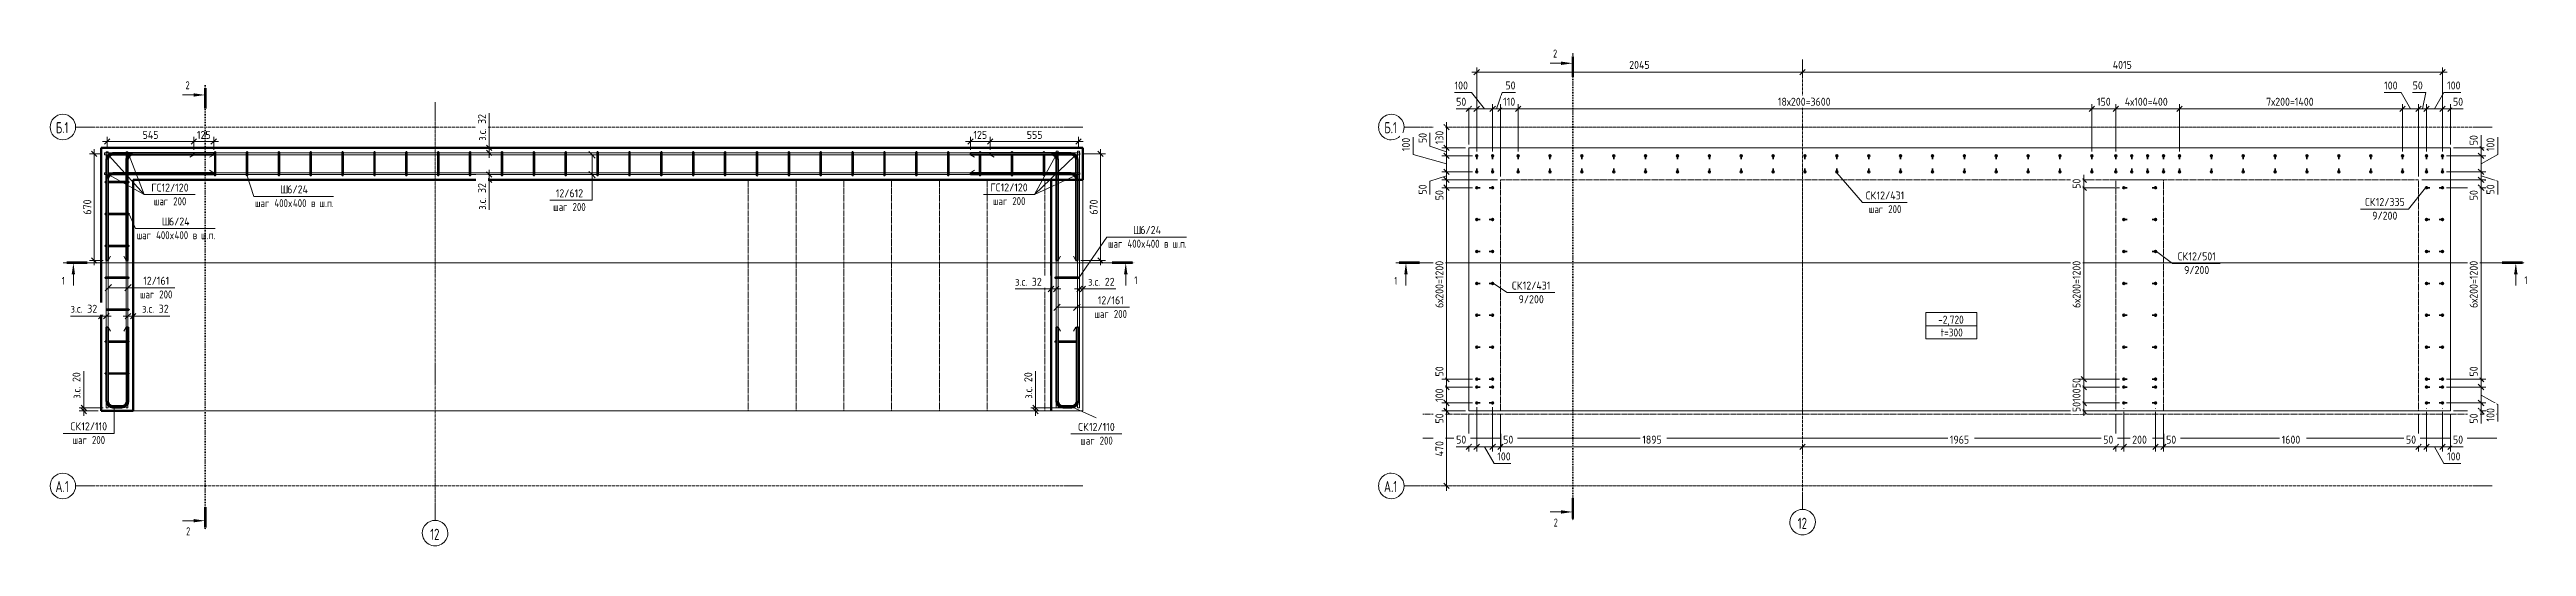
# Model space of a CAD drawing. Header units: millimetres. Extents: x 38156 to 72532, y -3741 to 33881.
# Drawn here: x 56990 to 72532, y 30766 to 33881 of the extents above; entities that cross this region are included whole.
import ezdxf

# ---------------------------------------------------------------- set-up
doc = ezdxf.new("R2010")
doc.units = ezdxf.units.MM
for name, pattern in [('01 Штриховая _4 мм_', [6, 3.5, -2.5]), ('02 Штрихпунктирная _20 мм_', [25, 20, -2.5, 0, -2.5]), ('04 Пунктир 10мм', [10, 0, -10])]:
    doc.linetypes.add(name, pattern=pattern)
for name, color, linetype, lineweight in [('AA_Dim', 7, 'Continuous', 9), ('AA_Dim-20', 7, 'Continuous', 9), ('AA_Linii', 7, 'Continuous', 9), ('AA_Oformlenie', 7, 'Continuous', 9), ('AA_Razrez', 7, 'Continuous', 9), ('AA_Vinoska', 7, 'Continuous', 9), ('AF_Perekritie', 7, 'Continuous', 20), ('AF_Perekritie_Опалубка', 253, 'Continuous', 20), ('AF_Stena_Опалубка', 253, 'Continuous', 20), ('KR_Armatura', 7, 'Continuous', 20), ('KR_Armatura_Tonkie', 7, 'Continuous', 20), ('KR_Fundament', 7, 'Continuous', 20), ('Оси', 7, 'Continuous', 9)]:
    doc.layers.add(name, color=color, linetype=linetype, lineweight=lineweight)
doc.styles.add('ISOCPEUR', font='isocpeur.ttf', dxfattribs={"width": 0.7, "height": 70})
doc.styles.add('ISOCPEUR_1', font='isocpeur.ttf', dxfattribs={"width": 0.7, "height": 50})
doc.styles.add('ISOCPEUR_2', font='isocpeur.ttf', dxfattribs={"width": 0.9, "height": 50})
doc.styles.add('ISOCPEUR_3', font='isocpeur.ttf', dxfattribs={"width": 0.8, "height": 50})
doc.styles.add('ISOCPEUR_4', font='isocpeur.ttf', dxfattribs={"width": 0.85, "height": 50})
doc.dimstyles.new('01_Точн_3_знака__непрозр_', dxfattribs={"dimscale": 304.8, "dimtxt": 49.799059, "dimasz": 0.111549, "dimexe": 0.098425, "dimexo": 0.065617, "dimgap": 0.016404, "dimtad": 1, "dimdec": 3, "dimrnd": 0.001, "dimdsep": 46, "dimtxsty": 'ISOCPEUR_2', "dimblk1": 'OBLIQUE', "dimblk2": 'OBLIQUE', "dimsah": 1, "dimcen": 0.09, "dimdle": 0.098425, "dimazin": 0, "dimtfac": 1, "dimtdec": 4, "dimtix": 1, "dimtmove": 1, "dimatfit": 3, "dimfxl": 1, "dimtvp": 1, "dimtfill": 1, "dimtolj": 1, "dimtzin": 0, "dimlwd": 18, "dimlwe": 18, "dimarcsym": 2})
doc.dimstyles.new('01_Точн_3_знака__непрозр__1', dxfattribs={"dimscale": 304.8, "dimtxt": 49.799059, "dimasz": 0.111549, "dimexe": 0.098425, "dimexo": 0.065617, "dimgap": 0.016404, "dimtad": 1, "dimdec": 3, "dimrnd": 0.001, "dimdsep": 46, "dimtxsty": 'ISOCPEUR_2', "dimblk1": 'OBLIQUE', "dimblk2": 'OBLIQUE', "dimsah": 1, "dimcen": 0.09, "dimdle": 0.098425, "dimazin": 0, "dimtfac": 1, "dimtdec": 4, "dimtix": 1, "dimtmove": 0, "dimatfit": 3, "dimfxl": 1, "dimtvp": 1, "dimtfill": 1, "dimtolj": 1, "dimtzin": 0, "dimlwd": 18, "dimlwe": 18, "dimarcsym": 2})
doc.dimstyles.new('01_Точн_3_знака__непрозр__З_С_', dxfattribs={"dimscale": 304.8, "dimtxt": 49.799059, "dimasz": 0.111549, "dimexe": 0.098425, "dimexo": 0.065617, "dimgap": 0.016404, "dimtad": 1, "dimdec": 3, "dimrnd": 0.001, "dimdsep": 46, "dimtxsty": 'ISOCPEUR_2', "dimblk1": 'OBLIQUE', "dimblk2": 'OBLIQUE', "dimsah": 1, "dimcen": 0.09, "dimdle": 0.098425, "dimazin": 0, "dimtfac": 1, "dimtdec": 4, "dimtix": 1, "dimtmove": 1, "dimatfit": 3, "dimfxl": 1, "dimtvp": 1, "dimtfill": 1, "dimtolj": 1, "dimtzin": 0, "dimlwd": 18, "dimlwe": 18, "dimarcsym": 2})
doc.dimstyles.new('05_Округл_5мм__прозр_', dxfattribs={"dimscale": 304.8, "dimtxt": 49.799059, "dimasz": 0.111549, "dimexe": 0.098425, "dimexo": 0.065617, "dimgap": 0.006562, "dimtad": 1, "dimdec": 0, "dimrnd": 5, "dimdsep": 46, "dimtxsty": 'ISOCPEUR_2', "dimblk1": 'OBLIQUE', "dimblk2": 'OBLIQUE', "dimsah": 1, "dimcen": 0.09, "dimdle": 0.098425, "dimazin": 0, "dimtfac": 1, "dimtdec": 4, "dimtix": 1, "dimtmove": 0, "dimatfit": 3, "dimfxl": 1, "dimtvp": 1, "dimtolj": 1, "dimtzin": 0, "dimlwd": 18, "dimlwe": 18, "dimarcsym": 2})

msp = doc.modelspace()

# ---------------------------------------------------------------- texts
at = {"layer": 'AA_Razrez', "char_height": 50, "attachment_point": 1, "style": 'ISOCPEUR_1'}
for s, insert, width in [('\\fISOCPEUR|b0|i0|c204|p34|;\\W.7;2', (66424.3859, 33881.0217), 30.303787), ('\\fISOCPEUR|b0|i0|c204|p34|;\\W.7;2', (57843.4712, 33682.4525), 30.303787), ('\\fISOCPEUR|b0|i0|c204|p34|;\\W.7;1', (57066.4231, 32456.0634), 21.324887), ('\\fISOCPEUR|b0|i0|c204|p34|;\\W.7;1', (63797.2116, 32459.8982), 21.324887), ('\\fISOCPEUR|b0|i0|c204|p34|;\\W.7;1', (65427.9554, 32456.0634), 21.324887), ('\\fISOCPEUR|b0|i0|c204|p34|;\\W.7;1', (72519.554, 32459.8982), 21.324887), ('\\fISOCPEUR|b0|i0|c204|p34|;\\W.7;2', (66428.2208, 30940.365), 30.303787), ('\\fISOCPEUR|b0|i0|c204|p34|;\\W.7;2', (57847.306, 30885.4374), 30.303787)]:
    msp.add_mtext(s, dxfattribs=dict(at, insert=insert, width=width))
at = {"layer": 'AA_Vinoska', "char_height": 50, "attachment_point": 1}
for s, insert, width, style in [('ГС', (57628.5053, 33040.5731), 77.924025, 'ISOCPEUR_2'), ('12/120', (57692.7991, 33040.5731), 210.683475, 'ISOCPEUR_2'), (' 200', (57740.7537, 32954.5921), 133.4008, 'ISOCPEUR_3'), ('\\fISOCPEUR|b0|i0|c204|p34|;\\W.9;Ш', (58436.4824, 33029.185), 54.835425, 'ISOCPEUR_2'), ('6/24', (58481.7261, 33029.185), 160.177163, 'ISOCPEUR_2'), ('12/612', (60166.4506, 33005.0107), 210.683475, 'ISOCPEUR_2'), ('ГС', (62893.4688, 33041.6748), 77.924025, 'ISOCPEUR_2'), ('12/120', (62957.7625, 33041.6748), 210.683475, 'ISOCPEUR_2'), (' 200', (63005.7171, 32955.6937), 133.4008, 'ISOCPEUR_3'), ('СК', (68386.2495, 32991.2858), 82.253137, 'ISOCPEUR_2'), ('12/431', (68454.1151, 32991.2858), 215.012587, 'ISOCPEUR_2'), ('СК', (71518.7706, 32950.315), 82.253137, 'ISOCPEUR_2'), ('12/335', (71586.6362, 32950.315), 222.227775, 'ISOCPEUR_2'), ('шаг', (57644.4453, 32954.5921), 116.7257, 'ISOCPEUR_3'), ('\\fISOCPEUR|b0|i0|c204|p34|;\\W.9;Ш', (57694.0739, 32827.935), 54.835425, 'ISOCPEUR_2'), ('6/24', (57739.3176, 32827.935), 160.177163, 'ISOCPEUR_2'), ('шаг', (58279.1224, 32943.2039), 116.7257, 'ISOCPEUR_3'), (' 400', (58375.4307, 32943.2039), 137.2489, 'ISOCPEUR_3'), ('\\fISOCPEUR|b0|i0|c204|p34|;\\W.8;х', (58488.6724, 32943.2039), 34.6329, 'ISOCPEUR_3'), ('400 ', (58517.2474, 32943.2039), 137.2489, 'ISOCPEUR_3'), ('\\fISOCPEUR|b0|i0|c204|p34|;\\W.8;в', (58630.489, 32943.2039), 34.6329, 'ISOCPEUR_3'), ('\\fISOCPEUR|b0|i0|c204|p34|;\\W.8; ', (58659.064, 32943.2039), 29.5021, 'ISOCPEUR_3'), ('\\fISOCPEUR|b0|i0|c204|p34|;\\W.8;ш', (58683.4057, 32943.2039), 43.6118, 'ISOCPEUR_3'), ('\\fISOCPEUR|b0|i0|c204|p34|;\\W.8;.', (58719.389, 32943.2039), 14.1097, 'ISOCPEUR_3'), ('\\fISOCPEUR|b0|i0|c204|p34|;\\W.8;п', (58731.0307, 32943.2039), 34.6329, 'ISOCPEUR_3'), ('\\fISOCPEUR|b0|i0|c204|p34|;\\W.8;.', (58759.6057, 32943.2039), 14.1097, 'ISOCPEUR_3'), ('шаг', (60150.1706, 32919.0296), 116.7257, 'ISOCPEUR_3'), (' 200', (60246.4789, 32919.0296), 133.4008, 'ISOCPEUR_3'), ('шаг', (62909.4088, 32955.6937), 116.7257, 'ISOCPEUR_3'), ('шаг', (68405.6995, 32905.3048), 116.7257, 'ISOCPEUR_3'), (' 200', (68502.0078, 32905.3048), 133.4008, 'ISOCPEUR_3'), ('9/200', (71564.0406, 32864.3339), 194.810062, 'ISOCPEUR_2'), ('шаг', (57536.7139, 32741.9539), 116.7257, 'ISOCPEUR_3'), (' 400', (57633.0222, 32741.9539), 137.2489, 'ISOCPEUR_3'), ('\\fISOCPEUR|b0|i0|c204|p34|;\\W.8;х', (57746.2639, 32741.9539), 34.6329, 'ISOCPEUR_3'), ('400 ', (57774.8389, 32741.9539), 137.2489, 'ISOCPEUR_3'), ('\\fISOCPEUR|b0|i0|c204|p34|;\\W.8;в', (57888.0805, 32741.9539), 34.6329, 'ISOCPEUR_3'), ('\\fISOCPEUR|b0|i0|c204|p34|;\\W.8; ', (57916.6555, 32741.9539), 29.5021, 'ISOCPEUR_3'), ('\\fISOCPEUR|b0|i0|c204|p34|;\\W.8;ш', (57940.9972, 32741.9539), 43.6118, 'ISOCPEUR_3'), ('\\fISOCPEUR|b0|i0|c204|p34|;\\W.8;.', (57976.9805, 32741.9539), 14.1097, 'ISOCPEUR_3'), ('\\fISOCPEUR|b0|i0|c204|p34|;\\W.8;п', (57988.6222, 32741.9539), 34.6329, 'ISOCPEUR_3'), ('\\fISOCPEUR|b0|i0|c204|p34|;\\W.8;.', (58017.1972, 32741.9539), 14.1097, 'ISOCPEUR_3'), ('шаг', (63631.8863, 32688.7085), 116.7257, 'ISOCPEUR_3'), (' 400', (63728.1946, 32688.7085), 137.2489, 'ISOCPEUR_3'), ('\\fISOCPEUR|b0|i0|c204|p34|;\\W.9;Ш', (63789.2463, 32774.6895), 54.835425, 'ISOCPEUR_2'), ('6/24', (63834.4901, 32774.6895), 160.177163, 'ISOCPEUR_2'), ('\\fISOCPEUR|b0|i0|c204|p34|;\\W.8;х', (63841.4363, 32688.7085), 34.6329, 'ISOCPEUR_3'), ('400 ', (63870.0113, 32688.7085), 137.2489, 'ISOCPEUR_3'), ('\\fISOCPEUR|b0|i0|c204|p34|;\\W.8;в', (63983.253, 32688.7085), 34.6329, 'ISOCPEUR_3'), ('\\fISOCPEUR|b0|i0|c204|p34|;\\W.8; ', (64011.828, 32688.7085), 29.5021, 'ISOCPEUR_3'), ('\\fISOCPEUR|b0|i0|c204|p34|;\\W.8;ш', (64036.1696, 32688.7085), 43.6118, 'ISOCPEUR_3'), ('\\fISOCPEUR|b0|i0|c204|p34|;\\W.8;.', (64072.153, 32688.7085), 14.1097, 'ISOCPEUR_3'), ('\\fISOCPEUR|b0|i0|c204|p34|;\\W.8;п', (64083.7946, 32688.7085), 34.6329, 'ISOCPEUR_3'), ('\\fISOCPEUR|b0|i0|c204|p34|;\\W.8;.', (64112.3696, 32688.7085), 14.1097, 'ISOCPEUR_3'), ('СК', (70343.2754, 32609.5401), 82.253137, 'ISOCPEUR_2'), ('9/200', (70383.7754, 32523.559), 194.810062, 'ISOCPEUR_2'), ('12/501', (70411.141, 32609.5401), 210.683475, 'ISOCPEUR_2'), ('шаг', (57556.7467, 32370.601), 116.7257, 'ISOCPEUR_3'), ('12/161', (57577.7067, 32456.5821), 199.139175, 'ISOCPEUR_2'), (' 200', (57653.055, 32370.601), 133.4008, 'ISOCPEUR_3'), ('12/161', (63567.5525, 32334.0821), 199.139175, 'ISOCPEUR_2'), ('СК', (66166.0172, 32426.3545), 82.253137, 'ISOCPEUR_2'), ('9/200', (66208.2272, 32340.3734), 194.810062, 'ISOCPEUR_2'), ('12/431', (66233.8828, 32426.3545), 215.012587, 'ISOCPEUR_2'), ('шаг', (63546.5925, 32248.101), 116.7257, 'ISOCPEUR_3'), (' 200', (63642.9008, 32248.101), 133.4008, 'ISOCPEUR_3'), ('-2,720', (68840.5715, 32212.5014), 201.704575, 'ISOCPEUR_4'), ('t=300', (68856.4265, 32131.7639), 178.535806, 'ISOCPEUR_4'), ('СК', (57121.4976, 31543.65), 82.253137, 'ISOCPEUR_2'), ('шаг', (57134.4676, 31457.669), 116.7257, 'ISOCPEUR_3'), ('12/110', (57189.3632, 31543.65), 199.139175, 'ISOCPEUR_2'), (' 200', (57230.7759, 31457.669), 133.4008, 'ISOCPEUR_3'), ('СК', (63444.5751, 31539.8063), 82.253137, 'ISOCPEUR_2'), ('шаг', (63457.5451, 31453.8253), 116.7257, 'ISOCPEUR_3'), ('12/110', (63512.4407, 31539.8063), 199.139175, 'ISOCPEUR_2'), (' 200', (63553.8534, 31453.8253), 133.4008, 'ISOCPEUR_3')]:
    msp.add_mtext(s, dxfattribs=dict(at, insert=insert, width=width, style=style))
at = {"layer": 'Оси', "char_height": 70, "attachment_point": 1, "style": 'ISOCPEUR'}
for s, insert, width in [('\\fISOCPEUR|b0|i0|c204|p34|;\\W.7;Б', (57029.6036, 33426.4076), 48.261587), ('.1', (57069.4234, 33426.4076), 48.261587), ('\\fISOCPEUR|b0|i0|c204|p34|;\\W.7;Б', (65365.3787, 33426.4076), 48.261587), ('.1', (65405.1985, 33426.4076), 48.261587), ('\\fISOCPEUR|b0|i0|c204|p34|;\\W.7;А', (57027.2936, 31176.4076), 53.8734), ('.1', (57071.7436, 31176.4076), 48.261587), ('\\fISOCPEUR|b0|i0|c204|p34|;\\W.7;А', (65363.0687, 31176.4076), 53.8734), ('.1', (65407.5187, 31176.4076), 48.261587), ('12', (67959.3936, 30945.571), 71.8312), ('12', (59378.4789, 30876.5895), 71.8312)]:
    msp.add_mtext(s, dxfattribs=dict(at, insert=insert, width=width))

# ---------------------------------------------------------------- blocks, each defined once
blk = doc.blocks.new('Лестница - Лестница-3665204-ВК_Арм')
at = {"layer": 'AF_Perekritie', "linetype": '01 Штриховая _4 мм_', "lineweight": 9}
for p, q in [((42540, 33065), (42540, 31615)), ((42540, 33065), (42840, 33065)), ((42840, 33065), (42840, 31615)), ((44040, 33065), (42840, 33065)), ((43140, 33065), (43140, 31615)), ((43440, 33065), (43440, 31615)), ((43740, 33065), (43740, 31615)), ((43740, 33065), (44040, 33065)), ((44640, 33065), (44040, 33065)), ((44040, 33065), (44040, 31615)), ((44401, 33065), (44401, 31615)), ((44440, 33065), (44440, 31615)), ((44640, 31615), (44640, 33065)), ((42840, 31615), (42540, 31615)), ((42840, 31615), (44040, 31615)), ((44040, 31615), (43740, 31615)), ((44040, 31615), (44640, 31615))]:
    blk.add_line(p, q, dxfattribs=at)
blk = doc.blocks.new('079_Засечки _ЭлУзла_ - d12 А240-3764686-ВК_Арм')
at = {"layer": 'AA_Oformlenie'}
for p, q in [((0, 0), (15, -26)), ((112, 0), (97, -26))]:
    blk.add_line(p, q, dxfattribs=at)
blk = doc.blocks.new('Лестница - Лестница-3665204-ФП_Вып')
at = {"layer": 'AF_Perekritie', "linetype": '01 Штриховая _4 мм_'}
for p, q in [((42840, 33065), (42540, 33065)), ((42540, 33065), (42540, 31615)), ((42840, 31615), (42840, 33065)), ((42540, 31615), (42840, 31615))]:
    blk.add_line(p, q, dxfattribs=at)
blk = doc.blocks.new('351_Ряд стержней П переменный шаг _НесАрм_РабПлоск_ - Тип 1-3750296-ФП_Вып')
at = {"layer": 'KR_Armatura_Tonkie', "lineweight": 35}
for points in [[(-12, 2055), (-12, 2053), (-11, 2052), (-10, 2050), (-9, 2050), (-8, 2049), (-6, 2049), (-4, 2049), (-2, 2050), (-2, 2051), (-1, 2052), (0, 2053), (0, 2055), (0, 2057), (-1, 2058), (-2, 2059), (-3, 2060), (-4, 2061), (-6, 2061), (-8, 2061), (-9, 2060), (-10, 2059), (-11, 2058), (-12, 2057)], [(88, 2055), (88, 2053), (89, 2052), (90, 2050), (91, 2050), (92, 2049), (94, 2049), (96, 2049), (98, 2050), (98, 2051), (99, 2052), (100, 2053), (100, 2055), (100, 2057), (99, 2058), (98, 2059), (97, 2060), (96, 2061), (94, 2061), (92, 2061), (91, 2060), (90, 2059), (89, 2058), (88, 2057)], [(-12, 1955), (-12, 1953), (-11, 1952), (-10, 1951), (-9, 1950), (-8, 1949), (-6, 1949), (-4, 1949), (-3, 1950), (-2, 1951), (-1, 1952), (0, 1953), (0, 1955), (0, 1957), (-1, 1958), (-2, 1959), (-3, 1960), (-4, 1961), (-6, 1961), (-8, 1961), (-9, 1960), (-10, 1959), (-11, 1958), (-12, 1957)], [(88, 1955), (88, 1953), (89, 1952), (90, 1951), (91, 1950), (92, 1949), (94, 1949), (96, 1949), (97, 1950), (98, 1951), (99, 1952), (100, 1953), (100, 1955), (100, 1957), (99, 1958), (98, 1959), (97, 1960), (96, 1961), (94, 1961), (92, 1961), (91, 1960), (90, 1959), (89, 1958), (88, 1957)], [(-12, 1795), (-12, 1793), (-11, 1792), (-10, 1791), (-9, 1790), (-8, 1789), (-6, 1789), (-4, 1789), (-3, 1790), (-2, 1791), (-1, 1792), (0, 1793), (0, 1795), (0, 1797), (-1, 1798), (-2, 1799), (-3, 1800), (-4, 1801), (-6, 1801), (-8, 1801), (-9, 1800), (-10, 1799), (-11, 1798), (-12, 1797)], [(88, 1795), (88, 1793), (89, 1792), (90, 1791), (91, 1790), (92, 1789), (94, 1789), (96, 1789), (97, 1790), (98, 1791), (99, 1792), (100, 1793), (100, 1795), (100, 1797), (99, 1798), (98, 1799), (97, 1800), (96, 1801), (94, 1801), (92, 1801), (91, 1800), (90, 1799), (89, 1798), (88, 1797)], [(-12, 1595), (-12, 1593), (-11, 1592), (-10, 1591), (-9, 1590), (-8, 1589), (-6, 1589), (-4, 1589), (-3, 1590), (-2, 1591), (-1, 1592), (0, 1593), (0, 1595), (0, 1597), (-1, 1598), (-2, 1599), (-3, 1600), (-4, 1601), (-6, 1601), (-8, 1601), (-9, 1600), (-10, 1599), (-11, 1598), (-12, 1597)], [(88, 1595), (88, 1593), (89, 1592), (90, 1591), (91, 1590), (92, 1589), (94, 1589), (96, 1589), (97, 1590), (98, 1591), (99, 1592), (100, 1593), (100, 1595), (100, 1597), (99, 1598), (98, 1599), (97, 1600), (96, 1601), (94, 1601), (92, 1601), (91, 1600), (90, 1599), (89, 1598), (88, 1597)], [(-12, 1395), (-12, 1393), (-11, 1392), (-10, 1391), (-9, 1390), (-8, 1389), (-6, 1389), (-4, 1390), (-3, 1390), (-2, 1391), (-1, 1392), (0, 1393), (0, 1395), (0, 1397), (-1, 1398), (-2, 1399), (-3, 1400), (-4, 1401), (-6, 1401), (-8, 1401), (-9, 1400), (-10, 1399), (-11, 1398), (-12, 1397)], [(88, 1395), (88, 1393), (89, 1392), (90, 1391), (91, 1390), (92, 1389), (94, 1389), (96, 1389), (97, 1390), (98, 1391), (99, 1392), (100, 1393), (100, 1395), (100, 1397), (99, 1398), (98, 1399), (97, 1400), (96, 1401), (94, 1401), (92, 1401), (91, 1400), (90, 1399), (89, 1398), (88, 1397)], [(-12, 1195), (-12, 1193), (-11, 1192), (-10, 1191), (-9, 1190), (-8, 1189), (-6, 1189), (-4, 1189), (-3, 1190), (-2, 1191), (-1, 1192), (0, 1193), (0, 1195), (0, 1197), (-1, 1198), (-2, 1199), (-3, 1200), (-4, 1201), (-6, 1201), (-8, 1201), (-9, 1200), (-10, 1199), (-11, 1198), (-12, 1197)], [(88, 1195), (88, 1193), (89, 1192), (90, 1191), (91, 1190), (92, 1189), (94, 1189), (96, 1189), (97, 1190), (98, 1191), (99, 1192), (100, 1193), (100, 1195), (100, 1197), (99, 1198), (98, 1199), (97, 1200), (96, 1201), (94, 1201), (92, 1201), (91, 1200), (90, 1199), (89, 1198), (88, 1197)], [(-12, 995), (-12, 993), (-11, 992), (-10, 991), (-9, 990), (-8, 989), (-6, 989), (-4, 989), (-3, 990), (-2, 991), (-1, 992), (0, 993), (0, 995), (-1, 997), (-1, 998), (-2, 999), (-3, 1000), (-4, 1001), (-6, 1001), (-8, 1001), (-9, 1000), (-10, 999), (-11, 998), (-12, 997)], [(88, 995), (88, 993), (89, 992), (90, 991), (91, 990), (92, 989), (94, 989), (96, 989), (97, 990), (98, 991), (99, 992), (100, 993), (100, 995), (99, 997), (99, 998), (98, 999), (97, 1000), (96, 1001), (94, 1001), (92, 1001), (91, 1000), (90, 999), (89, 997), (88, 997)], [(-12, 795), (-12, 793), (-11, 792), (-10, 791), (-9, 790), (-8, 789), (-6, 789), (-4, 789), (-3, 790), (-2, 791), (-1, 792), (0, 793), (0, 795), (0, 797), (-1, 798), (-2, 799), (-3, 800), (-4, 801), (-6, 801), (-8, 801), (-9, 800), (-10, 799), (-11, 798), (-12, 797)], [(88, 795), (88, 793), (89, 792), (90, 791), (91, 790), (92, 789), (94, 789), (96, 789), (97, 790), (98, 791), (99, 792), (100, 793), (100, 795), (100, 797), (99, 798), (98, 799), (97, 800), (96, 801), (94, 801), (92, 801), (91, 800), (90, 799), (89, 798), (88, 797)], [(-12, 595), (-12, 593), (-11, 592), (-10, 591), (-9, 590), (-8, 589), (-6, 589), (-4, 589), (-3, 590), (-2, 591), (-1, 592), (0, 593), (0, 595), (0, 597), (-1, 598), (-2, 599), (-3, 600), (-4, 601), (-6, 601), (-8, 601), (-9, 600), (-10, 599), (-11, 598), (-12, 597)], [(88, 595), (88, 593), (89, 592), (90, 591), (91, 590), (92, 589), (94, 589), (96, 589), (97, 590), (98, 591), (99, 592), (100, 593), (100, 595), (100, 597), (99, 598), (98, 599), (97, 600), (96, 601), (94, 601), (92, 601), (91, 600), (90, 599), (89, 598), (88, 597)], [(-12, 395), (-12, 393), (-11, 392), (-10, 391), (-9, 390), (-8, 389), (-6, 389), (-4, 389), (-3, 390), (-2, 391), (-1, 392), (0, 393), (0, 395), (0, 397), (-1, 398), (-2, 399), (-3, 400), (-4, 401), (-6, 401), (-8, 401), (-9, 400), (-10, 399), (-11, 398), (-12, 397)], [(88, 395), (88, 393), (89, 392), (90, 391), (91, 390), (93, 389), (94, 389), (96, 389), (97, 390), (98, 391), (99, 392), (100, 393), (100, 395), (100, 397), (99, 398), (98, 399), (97, 400), (96, 401), (94, 401), (92, 401), (91, 400), (90, 399), (89, 398), (88, 397)], [(-12, 195), (-12, 193), (-11, 192), (-10, 191), (-9, 190), (-8, 189), (-6, 189), (-4, 189), (-3, 190), (-2, 191), (-1, 192), (0, 193), (0, 195), (0, 197), (-1, 198), (-2, 199), (-3, 200), (-4, 201), (-6, 201), (-8, 201), (-9, 200), (-10, 199), (-11, 198), (-12, 197)], [(88, 195), (88, 193), (89, 192), (90, 191), (91, 190), (92, 189), (94, 189), (96, 189), (97, 190), (98, 191), (99, 192), (100, 193), (100, 195), (100, 197), (99, 198), (98, 199), (97, 200), (96, 201), (94, 201), (92, 201), (91, 200), (90, 199), (89, 198), (88, 197)], [(-12, -5), (-12, -7), (-11, -8), (-10, -9), (-9, -10), (-8, -11), (-6, -11), (-4, -11), (-3, -10), (-2, -9), (-1, -8), (0, -7), (0, -5), (0, -3), (-1, -2), (-2, -1), (-3, 0), (-4, 1), (-6, 1), (-8, 1), (-9, 0), (-10, -1), (-11, -2), (-12, -3)], [(88, -5), (88, -7), (89, -8), (90, -9), (91, -10), (92, -11), (94, -11), (96, -11), (97, -10), (98, -9), (99, -8), (100, -7), (100, -5), (100, -3), (99, -2), (98, -1), (97, 0), (96, 1), (94, 1), (92, 1), (91, 0), (90, -1), (89, -2), (88, -3)], [(-12, -205), (-12, -207), (-11, -208), (-10, -209), (-9, -210), (-8, -211), (-6, -211), (-4, -211), (-3, -210), (-2, -209), (-1, -208), (0, -207), (0, -205), (0, -203), (-1, -202), (-2, -200), (-3, -200), (-4, -199), (-6, -199), (-8, -199), (-10, -200), (-10, -201), (-11, -202), (-12, -203)], [(88, -205), (88, -207), (89, -208), (90, -209), (91, -210), (92, -211), (94, -211), (96, -211), (97, -210), (98, -209), (99, -208), (100, -207), (100, -205), (100, -203), (99, -202), (98, -200), (97, -200), (96, -199), (94, -199), (92, -199), (90, -200), (90, -201), (89, -202), (88, -203)], [(-12, -405), (-12, -407), (-11, -408), (-10, -409), (-9, -410), (-7, -411), (-5, -411), (-4, -411), (-3, -410), (-2, -409), (-1, -408), (0, -407), (0, -405), (0, -403), (-1, -402), (-2, -401), (-3, -400), (-4, -399), (-6, -399), (-8, -399), (-9, -400), (-10, -401), (-11, -402), (-12, -403)], [(88, -405), (88, -407), (89, -408), (90, -409), (91, -410), (93, -411), (95, -411), (96, -411), (97, -410), (98, -409), (99, -408), (100, -407), (100, -405), (100, -403), (99, -402), (98, -401), (97, -400), (96, -399), (94, -399), (92, -399), (91, -400), (90, -401), (89, -402), (88, -403)], [(-12, -605), (-12, -607), (-11, -608), (-10, -609), (-9, -610), (-8, -611), (-6, -611), (-4, -611), (-3, -610), (-2, -609), (-1, -608), (0, -607), (0, -605), (0, -603), (-1, -602), (-2, -601), (-3, -600), (-4, -599), (-6, -599), (-8, -599), (-9, -600), (-10, -601), (-11, -602), (-12, -603)], [(88, -605), (88, -607), (89, -608), (90, -609), (91, -610), (92, -611), (94, -611), (96, -611), (97, -610), (98, -609), (99, -608), (100, -607), (100, -605), (100, -603), (99, -602), (98, -601), (97, -600), (96, -599), (94, -599), (92, -599), (91, -600), (90, -601), (89, -602), (88, -603)], [(-12, -805), (-12, -807), (-11, -808), (-10, -809), (-9, -810), (-8, -811), (-6, -811), (-4, -811), (-3, -810), (-2, -809), (-1, -808), (0, -806), (0, -805), (0, -803), (-1, -802), (-2, -801), (-3, -800), (-4, -799), (-6, -799), (-8, -799), (-9, -800), (-10, -801), (-11, -802), (-12, -803)], [(88, -805), (88, -807), (89, -808), (90, -809), (91, -810), (92, -811), (94, -811), (96, -811), (97, -810), (98, -809), (99, -808), (100, -806), (100, -805), (100, -803), (99, -802), (98, -801), (97, -800), (96, -799), (94, -799), (92, -799), (91, -800), (90, -801), (89, -802), (88, -803)], [(-12, -1005), (-12, -1007), (-11, -1008), (-10, -1009), (-9, -1010), (-8, -1011), (-6, -1011), (-4, -1011), (-3, -1010), (-2, -1009), (-1, -1008), (0, -1007), (0, -1005), (0, -1003), (-1, -1002), (-2, -1001), (-3, -1000), (-4, -999), (-6, -999), (-8, -999), (-9, -1000), (-10, -1001), (-11, -1002), (-12, -1003)], [(88, -1005), (88, -1007), (89, -1008), (90, -1009), (91, -1010), (92, -1011), (94, -1011), (96, -1011), (97, -1010), (98, -1009), (99, -1008), (100, -1007), (100, -1005), (100, -1003), (99, -1002), (98, -1001), (97, -1000), (96, -999), (94, -999), (92, -999), (91, -1000), (90, -1001), (89, -1002), (88, -1003)], [(-12, -1205), (-12, -1207), (-11, -1208), (-10, -1209), (-9, -1210), (-8, -1211), (-6, -1211), (-4, -1211), (-3, -1210), (-2, -1209), (-1, -1208), (0, -1207), (0, -1205), (0, -1203), (-1, -1202), (-2, -1201), (-3, -1200), (-4, -1199), (-6, -1199), (-8, -1199), (-9, -1200), (-10, -1201), (-11, -1202), (-12, -1203)], [(88, -1205), (88, -1207), (89, -1208), (90, -1209), (91, -1210), (92, -1211), (94, -1211), (96, -1211), (97, -1210), (98, -1209), (99, -1208), (100, -1207), (100, -1205), (100, -1203), (99, -1202), (98, -1201), (97, -1200), (96, -1199), (94, -1199), (92, -1199), (91, -1200), (90, -1201), (89, -1202), (88, -1203)], [(-12, -1405), (-12, -1407), (-11, -1408), (-10, -1409), (-9, -1410), (-8, -1411), (-6, -1411), (-4, -1411), (-3, -1410), (-2, -1409), (-1, -1408), (0, -1407), (0, -1405), (0, -1403), (-1, -1402), (-2, -1401), (-3, -1400), (-4, -1399), (-6, -1399), (-8, -1399), (-9, -1400), (-10, -1401), (-11, -1402), (-12, -1403)], [(88, -1405), (88, -1407), (89, -1408), (90, -1409), (91, -1410), (92, -1411), (94, -1411), (96, -1411), (97, -1410), (98, -1409), (99, -1408), (100, -1407), (100, -1405), (100, -1403), (99, -1402), (98, -1401), (97, -1400), (96, -1399), (94, -1399), (92, -1399), (91, -1400), (90, -1401), (89, -1402), (88, -1403)], [(-12, -1605), (-12, -1607), (-11, -1609), (-10, -1609), (-9, -1610), (-8, -1611), (-6, -1611), (-4, -1611), (-3, -1610), (-1, -1609), (-1, -1608), (0, -1607), (0, -1605), (0, -1603), (-1, -1602), (-2, -1601), (-3, -1600), (-4, -1599), (-6, -1599), (-8, -1599), (-9, -1600), (-10, -1601), (-11, -1602), (-12, -1603)], [(88, -1605), (88, -1607), (89, -1609), (90, -1609), (91, -1610), (92, -1611), (94, -1611), (96, -1611), (97, -1610), (99, -1609), (99, -1608), (100, -1607), (100, -1605), (100, -1603), (99, -1602), (98, -1601), (97, -1600), (96, -1599), (94, -1599), (92, -1599), (91, -1600), (90, -1601), (89, -1602), (88, -1603)], [(-12, -1805), (-12, -1807), (-11, -1808), (-10, -1809), (-9, -1810), (-8, -1811), (-6, -1811), (-4, -1811), (-3, -1810), (-2, -1809), (-1, -1808), (0, -1806), (0, -1805), (0, -1803), (-1, -1802), (-2, -1801), (-3, -1800), (-4, -1799), (-6, -1799), (-8, -1799), (-9, -1800), (-10, -1801), (-11, -1802), (-12, -1803)], [(88, -1805), (88, -1807), (89, -1808), (90, -1809), (91, -1810), (92, -1811), (94, -1811), (96, -1811), (97, -1810), (98, -1809), (99, -1808), (100, -1806), (100, -1805), (100, -1803), (99, -1802), (98, -1801), (97, -1800), (96, -1799), (94, -1799), (92, -1799), (91, -1800), (90, -1801), (89, -1802), (88, -1803)], [(-12, -1955), (-12, -1957), (-11, -1958), (-10, -1959), (-9, -1960), (-8, -1961), (-6, -1961), (-4, -1961), (-3, -1960), (-2, -1959), (-1, -1958), (0, -1957), (0, -1955), (0, -1953), (-1, -1952), (-2, -1951), (-3, -1950), (-4, -1949), (-6, -1949), (-8, -1949), (-9, -1950), (-10, -1951), (-11, -1952), (-12, -1953)], [(88, -1955), (88, -1957), (89, -1958), (90, -1959), (91, -1960), (92, -1961), (94, -1961), (96, -1961), (97, -1960), (98, -1959), (99, -1958), (100, -1957), (100, -1955), (100, -1953), (99, -1952), (98, -1951), (97, -1950), (96, -1949), (94, -1949), (92, -1949), (91, -1950), (90, -1951), (89, -1952), (88, -1953)], [(-12, -2055), (-12, -2057), (-11, -2058), (-10, -2059), (-9, -2060), (-8, -2061), (-6, -2061), (-4, -2061), (-3, -2060), (-2, -2059), (-1, -2058), (0, -2056), (0, -2055), (0, -2053), (-1, -2052), (-2, -2051), (-3, -2050), (-4, -2049), (-6, -2049), (-8, -2049), (-9, -2050), (-10, -2051), (-11, -2052), (-12, -2053)], [(88, -2055), (88, -2057), (89, -2058), (90, -2059), (91, -2060), (92, -2061), (94, -2061), (96, -2061), (97, -2060), (98, -2059), (99, -2058), (100, -2056), (100, -2055), (100, -2053), (99, -2052), (98, -2051), (97, -2050), (96, -2049), (94, -2049), (92, -2049), (91, -2050), (90, -2051), (89, -2052), (88, -2053)]]:
    blk.add_hatch(color=256, dxfattribs=at).paths.add_polyline_path(points)
at = {"layer": 'KR_Armatura'}
for centre in [(-6, 2055), (94, 2055), (-6, 1955), (94, 1955), (-6, 1795), (94, 1795), (-6, 1595), (94, 1595), (-6, 1395), (94, 1395), (-6, 1195), (94, 1195), (-6, 995), (94, 995), (-6, 795), (94, 795), (-6, 595), (94, 595), (-6, 395), (94, 395), (-6, 195), (94, 195), (-6, -5), (94, -5), (-6, -205), (94, -205), (-6, -405), (94, -405), (-6, -605), (94, -605), (-6, -805), (94, -805), (-6, -1005), (94, -1005), (-6, -1205), (94, -1205), (-6, -1405), (94, -1405), (-6, -1605), (94, -1605), (-6, -1805), (94, -1805), (-6, -1955), (94, -1955), (-6, -2055), (94, -2055)]:
    blk.add_circle(centre, 6, dxfattribs=at)
at = {"layer": 'KR_Armatura_Tonkie', "lineweight": 35}
for p, q in [((0, 2055), (15, 2055)), ((88, 2055), (73, 2055)), ((0, 1955), (15, 1955)), ((88, 1955), (73, 1955)), ((0, 1795), (15, 1795)), ((88, 1795), (73, 1795)), ((0, 1595), (15, 1595)), ((88, 1595), (73, 1595)), ((0, 1395), (15, 1395)), ((88, 1395), (73, 1395)), ((0, 1195), (15, 1195)), ((88, 1195), (73, 1195)), ((0, 995), (15, 995)), ((88, 995), (73, 995)), ((0, 795), (15, 795)), ((88, 795), (73, 795)), ((0, 595), (15, 595)), ((88, 595), (73, 595)), ((0, 395), (15, 395)), ((88, 395), (73, 395)), ((0, 195), (15, 195)), ((88, 195), (73, 195)), ((0, -5), (15, -5)), ((88, -5), (73, -5)), ((0, -205), (15, -205)), ((88, -205), (73, -205)), ((0, -405), (15, -405)), ((88, -405), (73, -405)), ((0, -605), (15, -605)), ((88, -605), (73, -605)), ((0, -805), (15, -805)), ((88, -805), (73, -805)), ((0, -1005), (15, -1005)), ((88, -1005), (73, -1005)), ((0, -1205), (15, -1205)), ((88, -1205), (73, -1205)), ((0, -1405), (15, -1405)), ((88, -1405), (73, -1405)), ((0, -1605), (15, -1605)), ((88, -1605), (73, -1605)), ((0, -1805), (15, -1805)), ((88, -1805), (73, -1805)), ((0, -1955), (15, -1955)), ((88, -1955), (73, -1955)), ((0, -2055), (15, -2055)), ((88, -2055), (73, -2055))]:
    blk.add_line(p, q, dxfattribs=at)
for centre, start, end in [((-6, 2055), 360, 180), ((-6, 2055), 180, 0), ((94, 2055), 360, 180), ((94, 2055), 180, 360), ((-6, 1955), 360, 180), ((-6, 1955), 180, 0), ((94, 1955), 360, 180), ((94, 1955), 180, 360), ((-6, 1795), 360, 180), ((-6, 1795), 180, 0), ((94, 1795), 360, 180), ((94, 1795), 180, 360), ((-6, 1595), 360, 180), ((-6, 1595), 180, 0), ((94, 1595), 360, 180), ((94, 1595), 180, 360), ((-6, 1395), 360, 180), ((94, 1395), 360, 180), ((-6, 1395), 180, 0), ((94, 1395), 180, 360), ((-6, 1195), 360, 180), ((-6, 1195), 180, 0), ((94, 1195), 360, 180), ((94, 1195), 180, 360), ((-6, 995), 360, 180), ((-6, 995), 180, 0), ((94, 995), 360, 180), ((94, 995), 180, 360), ((-6, 795), 360, 180), ((-6, 795), 180, 0), ((94, 795), 360, 180), ((94, 795), 180, 360), ((-6, 595), 360, 180), ((-6, 595), 180, 0), ((94, 595), 360, 180), ((94, 595), 180, 360), ((-6, 395), 360, 180), ((-6, 395), 180, 0), ((94, 395), 360, 180), ((94, 395), 180, 360), ((-6, 195), 360, 180), ((-6, 195), 180, 360), ((94, 195), 360, 180), ((94, 195), 180, 360), ((-6, -5), 360, 180), ((94, -5), 360, 180), ((-6, -5), 180, 360), ((94, -5), 180, 360), ((-6, -205), 360, 180), ((-6, -205), 180, 360), ((94, -205), 360, 180), ((94, -205), 180, 360), ((-6, -405), 360, 180), ((-6, -405), 180, 0), ((94, -405), 360, 180), ((94, -405), 180, 360), ((-6, -605), 360, 180), ((-6, -605), 180, 0), ((94, -605), 360, 180), ((94, -605), 180, 360), ((-6, -805), 360, 180), ((-6, -805), 180, 0), ((94, -805), 360, 180), ((94, -805), 180, 360), ((-6, -1005), 360, 180), ((-6, -1005), 180, 0), ((94, -1005), 360, 180), ((94, -1005), 180, 360), ((-6, -1205), 360, 180), ((-6, -1205), 180, 0), ((94, -1205), 360, 180), ((94, -1205), 180, 360), ((-6, -1405), 360, 180), ((-6, -1405), 180, 0), ((94, -1405), 360, 180), ((94, -1405), 180, 360), ((-6, -1605), 360, 180), ((-6, -1605), 180, 0), ((94, -1605), 360, 180), ((94, -1605), 180, 360), ((-6, -1805), 360, 180), ((-6, -1805), 180, 0), ((94, -1805), 360, 180), ((94, -1805), 180, 360), ((-6, -1955), 360, 180), ((-6, -1955), 180, 0), ((94, -1955), 360, 180), ((94, -1955), 180, 360), ((-6, -2055), 360, 180), ((-6, -2055), 180, 0), ((94, -2055), 360, 180), ((94, -2055), 180, 360)]:
    blk.add_arc(centre, 6, start, end, dxfattribs=at)
blk = doc.blocks.new('351_Ряд стержней П переменный шаг _НесАрм_РабПлоск_ - Тип 1-3779279-ФП_Вып')
at = {"layer": 'KR_Armatura_Tonkie', "lineweight": 35}
for points in [[(-6, 669), (-4, 669), (-3, 670), (-2, 671), (-1, 672), (0, 673), (0, 675), (0, 677), (-1, 678), (-2, 679), (-3, 680), (-4, 681), (-6, 681), (-8, 681), (-9, 680), (-10, 679), (-11, 678), (-12, 677), (-12, 675), (-12, 673), (-11, 672), (-10, 671), (-9, 670), (-8, 669)], [(194, 669), (196, 669), (197, 670), (198, 671), (199, 672), (200, 673), (200, 675), (200, 677), (199, 678), (198, 679), (197, 680), (196, 681), (194, 681), (192, 681), (191, 680), (190, 679), (189, 678), (188, 676), (188, 675), (188, 673), (189, 672), (190, 671), (191, 670), (192, 669)], [(-6, 469), (-4, 469), (-3, 470), (-2, 471), (-1, 472), (0, 473), (0, 475), (0, 477), (-1, 478), (-2, 479), (-3, 480), (-4, 481), (-6, 481), (-8, 481), (-9, 480), (-10, 479), (-11, 478), (-12, 477), (-12, 475), (-12, 473), (-11, 472), (-10, 471), (-9, 470), (-8, 469)], [(194, 469), (196, 469), (197, 470), (198, 471), (199, 472), (200, 473), (200, 475), (200, 477), (199, 478), (198, 479), (197, 480), (196, 481), (194, 481), (192, 481), (191, 480), (190, 479), (189, 478), (188, 477), (188, 475), (188, 473), (189, 472), (190, 471), (191, 470), (192, 469)], [(-6, 269), (-4, 269), (-3, 270), (-2, 271), (-1, 272), (0, 273), (0, 275), (0, 277), (-1, 278), (-2, 279), (-3, 280), (-4, 281), (-6, 281), (-8, 281), (-9, 280), (-10, 279), (-11, 277), (-12, 277), (-12, 275), (-12, 273), (-11, 272), (-10, 271), (-9, 270), (-8, 269)], [(194, 269), (196, 269), (197, 270), (198, 271), (199, 272), (200, 273), (200, 275), (200, 277), (199, 278), (198, 279), (197, 280), (196, 281), (194, 281), (192, 281), (191, 280), (190, 279), (189, 277), (188, 277), (188, 275), (188, 273), (189, 272), (190, 271), (191, 270), (192, 269)], [(-6, 69), (-4, 69), (-3, 70), (-2, 71), (-1, 72), (0, 73), (0, 75), (0, 77), (-1, 78), (-2, 79), (-3, 80), (-4, 81), (-6, 81), (-8, 81), (-9, 80), (-10, 79), (-11, 78), (-12, 77), (-12, 75), (-12, 73), (-11, 72), (-10, 71), (-9, 70), (-8, 69)], [(194, 69), (196, 69), (197, 70), (198, 71), (199, 72), (200, 73), (200, 75), (200, 77), (199, 78), (198, 79), (197, 80), (196, 81), (194, 81), (192, 81), (191, 80), (190, 79), (189, 78), (188, 77), (188, 75), (188, 73), (189, 72), (190, 71), (191, 70), (192, 69)], [(-6, -131), (-4, -131), (-3, -130), (-2, -129), (-1, -128), (0, -127), (0, -125), (0, -123), (-1, -122), (-2, -121), (-3, -120), (-4, -119), (-6, -119), (-8, -119), (-9, -120), (-10, -121), (-11, -122), (-12, -123), (-12, -125), (-12, -127), (-11, -128), (-10, -129), (-9, -130), (-8, -131)], [(194, -131), (196, -131), (197, -130), (198, -129), (199, -128), (200, -127), (200, -125), (200, -123), (199, -122), (198, -121), (197, -120), (196, -119), (194, -119), (192, -119), (191, -120), (189, -121), (189, -122), (188, -123), (188, -125), (188, -127), (189, -128), (190, -129), (191, -130), (192, -131)], [(-6, -331), (-4, -331), (-3, -330), (-2, -329), (-1, -328), (0, -327), (0, -325), (0, -323), (-1, -322), (-2, -321), (-3, -320), (-4, -319), (-6, -319), (-8, -319), (-9, -320), (-10, -321), (-11, -322), (-12, -323), (-12, -325), (-12, -327), (-11, -328), (-10, -329), (-9, -330), (-8, -331)], [(194, -331), (196, -331), (197, -330), (198, -329), (199, -328), (200, -327), (200, -325), (200, -323), (199, -322), (198, -321), (197, -320), (196, -319), (194, -319), (192, -319), (191, -320), (190, -321), (189, -322), (188, -323), (188, -325), (188, -327), (189, -328), (190, -329), (191, -330), (192, -331)], [(-6, -531), (-4, -531), (-3, -530), (-2, -529), (-1, -528), (0, -527), (0, -525), (0, -523), (-1, -522), (-2, -521), (-3, -520), (-4, -519), (-6, -519), (-8, -519), (-9, -520), (-10, -521), (-11, -522), (-12, -523), (-12, -525), (-12, -527), (-11, -528), (-10, -529), (-9, -530), (-8, -531)], [(-6, -581), (-4, -581), (-3, -580), (-2, -579), (-1, -578), (0, -577), (0, -575), (0, -573), (-1, -572), (-2, -571), (-3, -570), (-4, -569), (-6, -569), (-8, -569), (-9, -570), (-10, -571), (-11, -572), (-12, -573), (-12, -575), (-12, -577), (-11, -578), (-10, -579), (-9, -580), (-8, -581)], [(194, -531), (196, -531), (197, -530), (198, -529), (199, -528), (200, -527), (200, -525), (200, -523), (199, -522), (198, -521), (197, -520), (196, -519), (194, -519), (192, -519), (191, -520), (190, -521), (189, -522), (188, -523), (188, -525), (188, -527), (189, -528), (190, -529), (191, -530), (192, -531)], [(194, -581), (196, -581), (197, -580), (198, -579), (199, -578), (200, -577), (200, -575), (200, -573), (199, -572), (198, -571), (197, -570), (196, -569), (194, -569), (192, -569), (191, -570), (190, -571), (189, -572), (188, -573), (188, -575), (188, -577), (189, -578), (190, -579), (191, -580), (192, -581)], [(-6, -681), (-4, -681), (-3, -680), (-2, -679), (-1, -678), (0, -677), (0, -675), (0, -673), (-1, -672), (-2, -671), (-3, -670), (-4, -669), (-6, -669), (-8, -669), (-9, -670), (-10, -671), (-11, -672), (-12, -673), (-12, -675), (-12, -677), (-11, -678), (-10, -679), (-9, -680), (-8, -681)], [(194, -681), (196, -681), (197, -680), (198, -679), (199, -678), (200, -677), (200, -675), (200, -673), (199, -672), (198, -671), (197, -670), (196, -669), (194, -669), (192, -669), (191, -670), (190, -671), (189, -672), (188, -673), (188, -675), (188, -677), (189, -678), (190, -679), (191, -680), (192, -681)]]:
    blk.add_hatch(color=256, dxfattribs=at).paths.add_polyline_path(points)
at = {"layer": 'KR_Armatura'}
for centre in [(-6, 675), (194, 675), (-6, 475), (194, 475), (-6, 275), (194, 275), (-6, 75), (194, 75), (-6, -125), (194, -125), (-6, -325), (194, -325), (-6, -525), (-6, -575), (194, -525), (194, -575), (-6, -675), (194, -675)]:
    blk.add_circle(centre, 6, dxfattribs=at)
at = {"layer": 'KR_Armatura_Tonkie', "lineweight": 35}
for p, q in [((0, 675), (15, 675)), ((188, 675), (173, 675)), ((0, 475), (15, 475)), ((188, 475), (173, 475)), ((0, 275), (15, 275)), ((188, 275), (173, 275)), ((0, 75), (15, 75)), ((188, 75), (173, 75)), ((0, -125), (15, -125)), ((188, -125), (173, -125)), ((0, -325), (15, -325)), ((188, -325), (173, -325)), ((0, -525), (15, -525)), ((0, -575), (15, -575)), ((188, -525), (173, -525)), ((188, -575), (173, -575)), ((0, -675), (15, -675)), ((188, -675), (173, -675))]:
    blk.add_line(p, q, dxfattribs=at)
for centre, start, end in [((-6, 675), 360, 180), ((-6, 675), 180, 0), ((194, 675), 0, 180), ((194, 675), 180, 360), ((-6, 475), 360, 180), ((-6, 475), 180, 0), ((194, 475), 0, 180), ((194, 475), 180, 360), ((-6, 275), 360, 180), ((-6, 275), 180, 360), ((194, 275), 0, 180), ((194, 275), 180, 360), ((-6, 75), 360, 180), ((-6, 75), 180, 360), ((194, 75), 0, 180), ((194, 75), 180, 360), ((-6, -125), 360, 180), ((-6, -125), 180, 360), ((194, -125), 0, 180), ((194, -125), 180, 360), ((-6, -325), 360, 180), ((-6, -325), 180, 0), ((194, -325), 0, 180), ((194, -325), 180, 360), ((-6, -525), 360, 180), ((-6, -525), 180, 0), ((-6, -575), 360, 180), ((-6, -575), 180, 0), ((194, -525), 0, 180), ((194, -525), 180, 360), ((194, -575), 0, 180), ((194, -575), 180, 360), ((-6, -675), 360, 180), ((-6, -675), 180, 0), ((194, -675), 0, 180), ((194, -675), 180, 360)]:
    blk.add_arc(centre, 6, start, end, dxfattribs=at)
blk = doc.blocks.new('351_Ряд стержней П переменный шаг _НесАрм_РабПлоск_ - Тип 1-3777036-ФП_Вып')
at = {"layer": 'KR_Armatura_Tonkie', "lineweight": 35}
for points in [[(-6, 669), (-4, 669), (-3, 670), (-1, 671), (-1, 672), (0, 673), (0, 675), (0, 677), (-1, 679), (-2, 679), (-3, 680), (-4, 681), (-6, 681), (-8, 681), (-9, 680), (-10, 679), (-11, 678), (-12, 677), (-12, 675), (-12, 673), (-11, 672), (-10, 671), (-9, 670), (-8, 669)], [(94, 669), (96, 669), (97, 670), (98, 671), (99, 672), (100, 673), (100, 675), (100, 677), (99, 678), (98, 679), (97, 680), (96, 681), (94, 681), (92, 681), (91, 680), (90, 679), (89, 678), (88, 676), (88, 675), (88, 673), (89, 672), (90, 671), (91, 670), (92, 669)], [(-6, 469), (-4, 469), (-3, 470), (-1, 471), (-1, 472), (0, 473), (0, 475), (0, 477), (-1, 479), (-2, 479), (-3, 480), (-4, 481), (-6, 481), (-8, 481), (-9, 480), (-10, 479), (-11, 478), (-12, 477), (-12, 475), (-12, 473), (-11, 472), (-10, 471), (-9, 470), (-8, 469)], [(94, 469), (96, 469), (97, 470), (98, 471), (99, 472), (100, 473), (100, 475), (100, 477), (99, 478), (98, 479), (97, 480), (96, 481), (94, 481), (92, 481), (91, 480), (90, 479), (89, 478), (88, 477), (88, 475), (88, 473), (89, 472), (90, 471), (91, 470), (92, 469)], [(-6, 269), (-4, 269), (-3, 270), (-1, 271), (-1, 272), (0, 273), (0, 275), (0, 277), (-1, 279), (-2, 279), (-3, 280), (-4, 281), (-6, 281), (-8, 281), (-9, 280), (-10, 279), (-11, 277), (-12, 277), (-12, 275), (-12, 273), (-11, 272), (-10, 271), (-9, 270), (-8, 269)], [(94, 269), (96, 269), (97, 270), (98, 271), (99, 272), (100, 273), (100, 275), (100, 277), (99, 278), (98, 279), (97, 280), (96, 281), (94, 281), (92, 281), (91, 280), (90, 279), (89, 277), (88, 277), (88, 275), (88, 273), (89, 272), (90, 271), (91, 270), (92, 269)], [(-6, 69), (-4, 69), (-3, 70), (-1, 71), (-1, 72), (0, 73), (0, 75), (0, 77), (-1, 79), (-2, 79), (-3, 80), (-4, 81), (-6, 81), (-8, 81), (-9, 80), (-10, 79), (-11, 78), (-12, 77), (-12, 75), (-12, 73), (-11, 72), (-10, 71), (-9, 70), (-8, 69)], [(94, 69), (96, 69), (97, 70), (98, 71), (99, 72), (100, 73), (100, 75), (100, 77), (99, 78), (98, 79), (97, 80), (96, 81), (94, 81), (92, 81), (91, 80), (90, 79), (89, 78), (88, 77), (88, 75), (88, 73), (89, 72), (90, 71), (91, 70), (92, 69)], [(-6, -131), (-4, -131), (-3, -130), (-1, -129), (-1, -128), (0, -127), (0, -125), (0, -123), (-1, -121), (-2, -121), (-3, -120), (-4, -119), (-6, -119), (-8, -119), (-9, -120), (-10, -121), (-11, -122), (-12, -123), (-12, -125), (-12, -127), (-11, -128), (-10, -129), (-9, -130), (-8, -131)], [(94, -131), (96, -131), (97, -130), (98, -129), (99, -128), (100, -127), (100, -125), (100, -123), (99, -122), (98, -121), (97, -120), (96, -119), (94, -119), (92, -119), (91, -120), (89, -121), (89, -122), (88, -123), (88, -125), (88, -127), (89, -128), (90, -129), (91, -130), (92, -131)], [(-6, -331), (-4, -331), (-3, -330), (-1, -329), (-1, -328), (0, -327), (0, -325), (0, -323), (-1, -321), (-2, -321), (-3, -320), (-4, -319), (-7, -319), (-8, -319), (-9, -320), (-10, -321), (-11, -322), (-12, -323), (-12, -325), (-12, -327), (-11, -328), (-10, -329), (-8, -331), (-8, -331)], [(94, -331), (96, -331), (97, -330), (98, -329), (99, -328), (100, -327), (100, -325), (100, -323), (99, -322), (98, -321), (97, -320), (96, -319), (94, -319), (92, -319), (91, -320), (90, -321), (89, -322), (88, -323), (88, -325), (88, -327), (89, -328), (90, -329), (91, -330), (92, -331)], [(-6, -531), (-4, -531), (-3, -530), (-1, -529), (-1, -528), (0, -527), (0, -525), (0, -523), (-1, -521), (-2, -521), (-3, -520), (-4, -519), (-6, -519), (-8, -519), (-9, -520), (-10, -521), (-11, -522), (-12, -523), (-12, -525), (-12, -527), (-11, -528), (-10, -529), (-9, -530), (-8, -531)], [(-6, -581), (-4, -581), (-3, -580), (-1, -579), (-1, -578), (0, -577), (0, -575), (0, -573), (-1, -571), (-2, -571), (-3, -570), (-4, -569), (-6, -569), (-8, -569), (-9, -570), (-10, -571), (-11, -572), (-12, -573), (-12, -575), (-12, -577), (-11, -578), (-10, -579), (-9, -580), (-8, -581)], [(94, -531), (96, -531), (97, -530), (98, -529), (99, -528), (100, -527), (100, -525), (100, -523), (99, -522), (98, -521), (97, -520), (96, -519), (94, -519), (92, -519), (91, -520), (90, -521), (89, -522), (88, -523), (88, -525), (88, -527), (89, -528), (90, -529), (91, -530), (92, -531)], [(94, -581), (96, -581), (97, -580), (98, -579), (99, -578), (100, -577), (100, -575), (100, -573), (99, -572), (98, -571), (97, -570), (96, -569), (94, -569), (92, -569), (91, -570), (90, -571), (89, -572), (88, -573), (88, -575), (88, -577), (89, -578), (90, -579), (91, -580), (92, -581)], [(-6, -681), (-4, -681), (-3, -680), (-1, -679), (-1, -678), (0, -677), (0, -675), (0, -673), (-1, -672), (-2, -671), (-3, -670), (-4, -669), (-6, -669), (-8, -669), (-9, -670), (-10, -671), (-11, -672), (-12, -673), (-12, -675), (-12, -677), (-11, -678), (-10, -679), (-9, -680), (-8, -681)], [(94, -681), (96, -681), (97, -680), (98, -679), (99, -678), (100, -677), (100, -675), (100, -673), (99, -672), (98, -671), (97, -670), (96, -669), (94, -669), (92, -669), (91, -670), (90, -671), (89, -672), (88, -673), (88, -675), (88, -677), (89, -678), (90, -679), (91, -680), (92, -681)]]:
    blk.add_hatch(color=256, dxfattribs=at).paths.add_polyline_path(points)
at = {"layer": 'KR_Armatura'}
for centre in [(-6, 675), (94, 675), (-6, 475), (94, 475), (-6, 275), (94, 275), (-6, 75), (94, 75), (-6, -125), (94, -125), (-6, -325), (94, -325), (-6, -525), (-6, -575), (94, -525), (94, -575), (-6, -675), (94, -675)]:
    blk.add_circle(centre, 6, dxfattribs=at)
at = {"layer": 'KR_Armatura_Tonkie', "lineweight": 35}
for p, q in [((0, 675), (15, 675)), ((88, 675), (73, 675)), ((0, 475), (15, 475)), ((88, 475), (73, 475)), ((0, 275), (15, 275)), ((88, 275), (73, 275)), ((0, 75), (15, 75)), ((88, 75), (73, 75)), ((0, -125), (15, -125)), ((88, -125), (73, -125)), ((0, -325), (15, -325)), ((88, -325), (73, -325)), ((0, -525), (15, -525)), ((0, -575), (15, -575)), ((88, -525), (73, -525)), ((88, -575), (73, -575)), ((0, -675), (15, -675)), ((88, -675), (73, -675))]:
    blk.add_line(p, q, dxfattribs=at)
for centre, start, end in [((-6, 675), 360, 180), ((-6, 675), 180, 0), ((94, 675), 360, 180), ((94, 675), 180, 360), ((-6, 475), 360, 180), ((-6, 475), 180, 0), ((94, 475), 360, 180), ((94, 475), 180, 360), ((-6, 275), 360, 180), ((-6, 275), 180, 360), ((94, 275), 360, 180), ((94, 275), 180, 360), ((-6, 75), 360, 180), ((-6, 75), 180, 360), ((94, 75), 360, 180), ((94, 75), 180, 360), ((-6, -125), 360, 180), ((-6, -125), 180, 360), ((94, -125), 360, 180), ((94, -125), 180, 360), ((-6, -325), 360, 180), ((-6, -325), 180, 0), ((94, -325), 360, 180), ((94, -325), 180, 360), ((-6, -525), 360, 180), ((-6, -525), 180, 0), ((-6, -575), 360, 180), ((-6, -575), 180, 0), ((94, -525), 360, 180), ((94, -525), 180, 360), ((94, -575), 360, 180), ((94, -575), 180, 360), ((-6, -675), 360, 180), ((-6, -675), 180, 0), ((94, -675), 360, 180), ((94, -675), 180, 360)]:
    blk.add_arc(centre, 6, start, end, dxfattribs=at)
blk = doc.blocks.new('351_Ряд стержней П переменный шаг _НесАрм_РабПлоск_ - Тип 1-3779410-ФП_Вып')
at = {"layer": 'KR_Armatura_Tonkie', "lineweight": 35}
for points in [[(-6, 669), (-4, 669), (-3, 670), (-2, 671), (-1, 672), (0, 673), (0, 675), (0, 677), (-1, 678), (-2, 679), (-3, 680), (-4, 681), (-6, 681), (-8, 681), (-9, 680), (-10, 679), (-11, 678), (-12, 676), (-12, 675), (-12, 673), (-11, 672), (-10, 671), (-9, 670), (-8, 669)], [(94, 669), (96, 669), (97, 670), (98, 671), (99, 672), (100, 673), (100, 675), (100, 677), (99, 678), (98, 679), (97, 680), (96, 681), (94, 681), (92, 681), (91, 680), (90, 679), (89, 678), (88, 676), (88, 675), (88, 673), (89, 672), (90, 671), (91, 670), (93, 669)], [(-6, 469), (-4, 469), (-3, 470), (-2, 471), (-1, 472), (0, 473), (0, 475), (0, 477), (-1, 478), (-2, 479), (-3, 480), (-4, 481), (-6, 481), (-8, 481), (-9, 480), (-10, 479), (-11, 478), (-12, 477), (-12, 475), (-12, 473), (-11, 472), (-10, 471), (-9, 470), (-8, 469)], [(94, 469), (96, 469), (97, 470), (98, 471), (99, 472), (100, 473), (100, 475), (100, 477), (99, 478), (98, 479), (97, 480), (96, 481), (94, 481), (92, 481), (91, 480), (90, 479), (89, 478), (88, 477), (88, 475), (88, 473), (89, 472), (90, 471), (91, 470), (93, 469)], [(-6, 269), (-4, 269), (-3, 270), (-2, 271), (-1, 272), (0, 273), (0, 275), (0, 277), (-1, 278), (-2, 279), (-3, 280), (-4, 281), (-6, 281), (-8, 281), (-9, 280), (-10, 279), (-11, 277), (-12, 277), (-12, 275), (-12, 273), (-11, 272), (-10, 271), (-9, 270), (-8, 269)], [(94, 269), (96, 269), (97, 270), (98, 271), (99, 272), (100, 273), (100, 275), (100, 277), (99, 278), (98, 279), (97, 280), (96, 281), (94, 281), (92, 281), (91, 280), (90, 279), (89, 277), (88, 277), (88, 275), (88, 273), (89, 272), (90, 271), (91, 270), (93, 269)], [(-6, 69), (-4, 69), (-3, 70), (-2, 71), (-1, 72), (0, 73), (0, 75), (0, 77), (-1, 78), (-2, 79), (-3, 80), (-4, 81), (-6, 81), (-8, 81), (-9, 80), (-10, 79), (-11, 78), (-12, 77), (-12, 75), (-12, 73), (-11, 72), (-10, 71), (-9, 70), (-8, 69)], [(94, 69), (96, 69), (97, 70), (98, 71), (99, 72), (100, 73), (100, 75), (100, 77), (99, 78), (98, 79), (97, 80), (96, 81), (94, 81), (92, 81), (91, 80), (90, 79), (89, 78), (88, 77), (88, 75), (88, 73), (89, 72), (90, 71), (91, 70), (93, 69)], [(-6, -131), (-4, -131), (-3, -130), (-2, -129), (-1, -128), (0, -127), (0, -125), (0, -123), (-1, -122), (-2, -121), (-3, -120), (-4, -119), (-6, -119), (-8, -119), (-9, -120), (-11, -121), (-11, -122), (-12, -123), (-12, -125), (-12, -127), (-11, -128), (-10, -129), (-9, -130), (-8, -131)], [(94, -131), (96, -131), (97, -130), (98, -129), (99, -128), (100, -127), (100, -125), (100, -123), (99, -122), (98, -121), (97, -120), (96, -119), (94, -119), (92, -119), (91, -120), (89, -121), (89, -122), (88, -123), (88, -125), (88, -127), (89, -128), (90, -129), (91, -130), (93, -131)], [(-6, -331), (-4, -331), (-3, -330), (-1, -329), (-1, -328), (0, -327), (0, -325), (-1, -323), (-1, -322), (-2, -321), (-3, -320), (-4, -319), (-6, -319), (-8, -319), (-9, -320), (-10, -321), (-11, -322), (-12, -323), (-12, -325), (-12, -327), (-11, -328), (-10, -329), (-9, -330), (-8, -331)], [(94, -331), (96, -331), (97, -330), (98, -329), (99, -328), (100, -327), (100, -325), (100, -323), (99, -322), (98, -321), (97, -320), (96, -319), (94, -319), (92, -319), (91, -320), (90, -321), (89, -322), (88, -323), (88, -325), (88, -327), (89, -328), (90, -329), (91, -330), (92, -331)], [(-6, -531), (-4, -531), (-3, -530), (-2, -529), (-1, -528), (0, -527), (0, -525), (0, -523), (-1, -522), (-2, -521), (-3, -520), (-4, -519), (-6, -519), (-8, -519), (-9, -520), (-10, -521), (-11, -522), (-12, -523), (-12, -525), (-12, -527), (-11, -528), (-10, -529), (-9, -530), (-8, -531)], [(-6, -581), (-4, -581), (-3, -580), (-2, -579), (-1, -578), (0, -577), (0, -575), (0, -573), (-1, -572), (-2, -571), (-3, -570), (-4, -569), (-6, -569), (-8, -569), (-9, -570), (-10, -571), (-11, -572), (-12, -573), (-12, -575), (-12, -577), (-11, -578), (-10, -579), (-9, -580), (-8, -581)], [(94, -531), (96, -531), (97, -530), (98, -529), (99, -528), (100, -527), (100, -525), (100, -523), (99, -522), (98, -521), (97, -520), (96, -519), (94, -519), (92, -519), (91, -520), (90, -521), (89, -522), (88, -523), (88, -525), (88, -527), (89, -528), (90, -529), (91, -530), (93, -531)], [(94, -581), (96, -581), (97, -580), (98, -579), (99, -578), (100, -577), (100, -575), (100, -573), (99, -572), (98, -571), (97, -570), (96, -569), (94, -569), (92, -569), (91, -570), (90, -571), (89, -572), (88, -573), (88, -575), (88, -577), (89, -578), (90, -579), (91, -580), (93, -581)], [(-6, -681), (-4, -681), (-3, -680), (-2, -679), (-1, -678), (0, -677), (0, -675), (0, -673), (-1, -672), (-2, -671), (-3, -670), (-4, -669), (-6, -669), (-8, -669), (-9, -670), (-10, -671), (-11, -672), (-12, -673), (-12, -675), (-12, -677), (-11, -678), (-10, -679), (-9, -680), (-8, -681)], [(94, -681), (96, -681), (97, -680), (98, -679), (99, -678), (100, -677), (100, -675), (100, -673), (99, -672), (98, -671), (97, -670), (96, -669), (94, -669), (92, -669), (91, -670), (90, -671), (89, -672), (88, -673), (88, -675), (88, -677), (89, -678), (90, -679), (91, -680), (93, -681)]]:
    blk.add_hatch(color=256, dxfattribs=at).paths.add_polyline_path(points)
at = {"layer": 'KR_Armatura'}
for centre in [(-6, 675), (94, 675), (-6, 475), (94, 475), (-6, 275), (94, 275), (-6, 75), (94, 75), (-6, -125), (94, -125), (-6, -325), (94, -325), (-6, -525), (-6, -575), (94, -525), (94, -575), (-6, -675), (94, -675)]:
    blk.add_circle(centre, 6, dxfattribs=at)
at = {"layer": 'KR_Armatura_Tonkie', "lineweight": 35}
for p, q in [((0, 675), (15, 675)), ((88, 675), (73, 675)), ((0, 475), (15, 475)), ((88, 475), (73, 475)), ((0, 275), (15, 275)), ((88, 275), (73, 275)), ((0, 75), (15, 75)), ((88, 75), (73, 75)), ((0, -125), (15, -125)), ((88, -125), (73, -125)), ((0, -325), (15, -325)), ((88, -325), (73, -325)), ((0, -525), (15, -525)), ((0, -575), (15, -575)), ((88, -525), (73, -525)), ((88, -575), (73, -575)), ((0, -675), (15, -675)), ((88, -675), (73, -675))]:
    blk.add_line(p, q, dxfattribs=at)
for centre, start, end in [((-6, 675), 360, 180), ((-6, 675), 180, 0), ((94, 675), 360, 180), ((94, 675), 180, 360), ((-6, 475), 360, 180), ((-6, 475), 180, 0), ((94, 475), 360, 180), ((94, 475), 180, 360), ((-6, 275), 360, 180), ((-6, 275), 180, 360), ((94, 275), 360, 180), ((94, 275), 180, 360), ((-6, 75), 360, 180), ((-6, 75), 180, 360), ((94, 75), 360, 180), ((94, 75), 180, 360), ((-6, -125), 360, 180), ((-6, -125), 180, 360), ((94, -125), 360, 180), ((94, -125), 180, 360), ((-6, -325), 360, 180), ((-6, -325), 180, 0), ((94, -325), 360, 180), ((94, -325), 180, 360), ((-6, -525), 360, 180), ((-6, -525), 180, 0), ((-6, -575), 360, 180), ((-6, -575), 180, 0), ((94, -525), 360, 180), ((94, -525), 180, 360), ((94, -575), 360, 180), ((94, -575), 180, 360), ((-6, -675), 360, 180), ((-6, -675), 180, 0), ((94, -675), 360, 180), ((94, -675), 180, 360)]:
    blk.add_arc(centre, 6, start, end, dxfattribs=at)
blk = doc.blocks.new('351_Ряд стержней П переменный шаг _НесАрм_РабПлоск_ - Тип 1-3750479-ФП_Вып')
at = {"layer": 'KR_Armatura_Tonkie', "lineweight": 35}
for points in [[(-12, 925), (-12, 923), (-11, 922), (-10, 921), (-9, 920), (-8, 919), (-6, 919), (-4, 919), (-3, 920), (-2, 921), (-1, 922), (0, 923), (0, 925), (0, 927), (-1, 928), (-2, 929), (-3, 930), (-4, 931), (-6, 931), (-8, 931), (-9, 930), (-10, 929), (-11, 928), (-12, 927)], [(-12, 825), (-12, 823), (-11, 822), (-10, 821), (-9, 820), (-8, 819), (-6, 819), (-4, 819), (-3, 820), (-2, 821), (-1, 822), (0, 823), (0, 825), (0, 827), (-1, 828), (-2, 829), (-3, 830), (-4, 831), (-6, 831), (-8, 831), (-9, 830), (-10, 829), (-11, 828), (-12, 827)], [(88, 925), (88, 923), (89, 922), (90, 921), (91, 920), (92, 919), (94, 919), (96, 919), (97, 920), (98, 921), (99, 922), (100, 923), (100, 925), (100, 927), (99, 928), (98, 929), (97, 930), (96, 931), (94, 931), (92, 931), (91, 930), (90, 929), (89, 928), (88, 927)], [(88, 825), (88, 823), (89, 822), (90, 821), (91, 820), (92, 819), (94, 819), (96, 819), (97, 820), (98, 821), (99, 822), (100, 823), (100, 825), (100, 827), (99, 828), (98, 829), (97, 830), (96, 831), (94, 831), (92, 831), (91, 830), (90, 829), (89, 828), (88, 827)], [(-12, 725), (-12, 723), (-11, 722), (-10, 721), (-9, 720), (-8, 719), (-6, 719), (-4, 719), (-3, 720), (-1, 721), (-1, 722), (0, 723), (0, 725), (0, 727), (-1, 728), (-2, 729), (-3, 730), (-4, 731), (-6, 731), (-8, 731), (-9, 730), (-10, 729), (-11, 728), (-12, 727)], [(88, 725), (88, 723), (89, 722), (90, 721), (91, 720), (92, 719), (94, 719), (96, 719), (97, 720), (99, 721), (99, 722), (100, 723), (100, 725), (100, 727), (99, 728), (98, 729), (97, 730), (96, 731), (94, 731), (92, 731), (91, 730), (90, 729), (89, 728), (88, 727)], [(-12, 525), (-12, 523), (-11, 522), (-10, 521), (-9, 520), (-8, 519), (-6, 519), (-4, 519), (-3, 520), (-2, 521), (-1, 522), (0, 524), (0, 525), (0, 527), (-1, 528), (-2, 529), (-3, 530), (-4, 531), (-6, 531), (-8, 531), (-9, 530), (-10, 529), (-11, 528), (-12, 527)], [(88, 525), (88, 523), (89, 522), (90, 521), (91, 520), (92, 519), (94, 519), (96, 519), (97, 520), (98, 521), (99, 522), (100, 524), (100, 525), (100, 527), (99, 528), (98, 529), (97, 530), (96, 531), (94, 531), (92, 531), (91, 530), (90, 529), (89, 528), (88, 527)], [(-12, 325), (-12, 323), (-11, 322), (-10, 321), (-9, 320), (-8, 319), (-6, 319), (-4, 319), (-3, 320), (-2, 321), (-1, 322), (0, 323), (0, 325), (0, 327), (-1, 328), (-2, 329), (-3, 330), (-4, 331), (-6, 331), (-8, 331), (-9, 330), (-10, 329), (-11, 328), (-12, 327)], [(88, 325), (88, 323), (89, 322), (90, 321), (91, 320), (92, 319), (94, 319), (96, 319), (97, 320), (98, 321), (99, 322), (100, 323), (100, 325), (100, 327), (99, 328), (98, 329), (97, 330), (96, 331), (94, 331), (92, 331), (91, 330), (90, 329), (89, 328), (88, 326)], [(-12, 125), (-12, 123), (-11, 122), (-10, 121), (-9, 120), (-8, 119), (-6, 119), (-4, 119), (-3, 120), (-2, 121), (-1, 122), (0, 123), (0, 125), (0, 127), (-1, 128), (-2, 129), (-3, 130), (-4, 131), (-6, 131), (-8, 131), (-9, 130), (-10, 129), (-11, 128), (-12, 127)], [(88, 125), (88, 123), (89, 122), (90, 121), (91, 120), (92, 119), (94, 119), (96, 119), (97, 120), (98, 121), (99, 122), (100, 123), (100, 125), (100, 127), (99, 128), (98, 129), (97, 130), (96, 131), (94, 131), (92, 131), (91, 130), (90, 129), (89, 128), (88, 127)], [(-12, -75), (-12, -77), (-11, -78), (-10, -79), (-9, -80), (-8, -81), (-6, -81), (-4, -81), (-3, -80), (-2, -79), (-1, -78), (0, -77), (0, -75), (0, -73), (-1, -72), (-2, -71), (-3, -70), (-4, -69), (-6, -69), (-8, -69), (-9, -70), (-10, -71), (-11, -72), (-12, -73)], [(88, -75), (88, -77), (89, -78), (90, -79), (91, -80), (92, -81), (94, -81), (96, -81), (97, -80), (98, -79), (99, -78), (100, -77), (100, -75), (100, -73), (99, -72), (98, -71), (97, -70), (96, -69), (94, -69), (92, -69), (91, -70), (90, -71), (89, -72), (88, -73)], [(-12, -275), (-12, -277), (-11, -278), (-10, -279), (-9, -280), (-8, -281), (-6, -281), (-4, -281), (-3, -280), (-2, -279), (-1, -278), (0, -277), (0, -275), (0, -273), (-1, -272), (-2, -271), (-3, -270), (-4, -269), (-6, -269), (-8, -269), (-9, -270), (-10, -271), (-11, -272), (-12, -273)], [(88, -275), (88, -277), (89, -278), (90, -279), (91, -280), (92, -281), (94, -281), (96, -281), (97, -280), (98, -279), (99, -278), (100, -277), (100, -275), (100, -273), (99, -272), (98, -271), (97, -270), (96, -269), (94, -269), (92, -269), (91, -270), (90, -271), (89, -272), (88, -273)], [(-12, -475), (-12, -477), (-11, -478), (-10, -479), (-9, -480), (-8, -481), (-6, -481), (-4, -481), (-3, -480), (-2, -479), (-1, -478), (0, -476), (0, -475), (0, -473), (-1, -472), (-2, -471), (-3, -470), (-4, -469), (-6, -469), (-8, -469), (-9, -470), (-10, -471), (-11, -472), (-12, -473)], [(88, -475), (88, -477), (89, -478), (90, -479), (91, -480), (92, -481), (94, -481), (96, -481), (97, -480), (98, -479), (99, -478), (100, -476), (100, -475), (100, -473), (99, -472), (98, -471), (97, -470), (96, -469), (94, -469), (92, -469), (91, -470), (90, -471), (89, -472), (88, -473)], [(-12, -675), (-12, -677), (-11, -678), (-10, -679), (-9, -680), (-8, -681), (-6, -681), (-4, -681), (-3, -680), (-2, -679), (-1, -678), (0, -677), (0, -675), (0, -673), (-1, -672), (-2, -671), (-3, -670), (-4, -669), (-6, -669), (-8, -669), (-9, -670), (-10, -671), (-11, -672), (-12, -673)], [(88, -675), (88, -677), (89, -678), (90, -679), (91, -680), (92, -681), (94, -681), (96, -681), (97, -680), (98, -679), (99, -678), (100, -677), (100, -675), (100, -673), (99, -672), (98, -671), (97, -670), (96, -669), (94, -669), (92, -669), (91, -670), (90, -671), (89, -672), (88, -674)], [(-12, -825), (-12, -827), (-11, -828), (-10, -829), (-9, -830), (-8, -831), (-6, -831), (-4, -831), (-3, -830), (-2, -829), (-1, -828), (0, -827), (0, -825), (0, -823), (-1, -822), (-2, -821), (-3, -820), (-4, -819), (-6, -819), (-8, -819), (-9, -820), (-10, -821), (-11, -822), (-12, -823)], [(-12, -925), (-12, -927), (-11, -928), (-10, -929), (-9, -930), (-8, -931), (-6, -931), (-4, -931), (-3, -930), (-2, -929), (-1, -928), (0, -927), (0, -925), (0, -923), (-1, -922), (-2, -921), (-3, -920), (-4, -919), (-6, -919), (-8, -919), (-9, -920), (-10, -921), (-11, -922), (-12, -923)], [(88, -825), (88, -827), (89, -828), (90, -829), (91, -830), (92, -831), (94, -831), (96, -831), (97, -830), (98, -829), (99, -828), (100, -827), (100, -825), (100, -823), (99, -822), (98, -821), (97, -820), (96, -819), (94, -819), (92, -819), (91, -820), (90, -821), (89, -822), (88, -823)], [(88, -925), (88, -927), (89, -928), (90, -929), (91, -930), (92, -931), (94, -931), (96, -931), (97, -930), (98, -929), (99, -928), (100, -927), (100, -925), (100, -923), (99, -922), (98, -921), (97, -920), (96, -919), (94, -919), (92, -919), (91, -920), (90, -921), (89, -922), (88, -924)]]:
    blk.add_hatch(color=256, dxfattribs=at).paths.add_polyline_path(points)
at = {"layer": 'KR_Armatura'}
for centre in [(-6, 925), (-6, 825), (94, 925), (94, 825), (-6, 725), (94, 725), (-6, 525), (94, 525), (-6, 325), (94, 325), (-6, 125), (94, 125), (-6, -75), (94, -75), (-6, -275), (94, -275), (-6, -475), (94, -475), (-6, -675), (94, -675), (-6, -825), (-6, -925), (94, -825), (94, -925)]:
    blk.add_circle(centre, 6, dxfattribs=at)
at = {"layer": 'KR_Armatura_Tonkie', "lineweight": 35}
for p, q in [((0, 925), (15, 925)), ((0, 825), (15, 825)), ((88, 925), (73, 925)), ((88, 825), (73, 825)), ((0, 725), (15, 725)), ((88, 725), (73, 725)), ((0, 525), (15, 525)), ((88, 525), (73, 525)), ((0, 325), (15, 325)), ((88, 325), (73, 325)), ((0, 125), (15, 125)), ((88, 125), (73, 125)), ((0, -75), (15, -75)), ((88, -75), (73, -75)), ((0, -275), (15, -275)), ((88, -275), (73, -275)), ((0, -475), (15, -475)), ((88, -475), (73, -475)), ((0, -675), (15, -675)), ((88, -675), (73, -675)), ((0, -825), (15, -825)), ((0, -925), (15, -925)), ((88, -825), (73, -825)), ((88, -925), (73, -925))]:
    blk.add_line(p, q, dxfattribs=at)
for centre, start, end in [((-6, 925), 360, 180), ((-6, 925), 180, 0), ((-6, 825), 360, 180), ((-6, 825), 180, 0), ((94, 925), 360, 180), ((94, 925), 180, 360), ((94, 825), 360, 180), ((94, 825), 180, 360), ((-6, 725), 360, 180), ((-6, 725), 180, 0), ((94, 725), 360, 180), ((94, 725), 180, 360), ((-6, 525), 360, 180), ((-6, 525), 180, 0), ((94, 525), 360, 180), ((94, 525), 180, 360), ((-6, 325), 360, 180), ((-6, 325), 180, 0), ((94, 325), 360, 180), ((94, 325), 180, 360), ((-6, 125), 360, 180), ((-6, 125), 180, 360), ((94, 125), 360, 180), ((94, 125), 180, 360), ((-6, -75), 360, 180), ((-6, -75), 180, 360), ((94, -75), 360, 180), ((94, -75), 180, 360), ((-6, -275), 360, 180), ((-6, -275), 180, 0), ((94, -275), 360, 180), ((94, -275), 180, 360), ((-6, -475), 360, 180), ((-6, -475), 180, 0), ((94, -475), 360, 180), ((94, -475), 180, 360), ((-6, -675), 360, 180), ((-6, -675), 180, 0), ((94, -675), 360, 180), ((94, -675), 180, 360), ((-6, -825), 360, 180), ((-6, -825), 180, 0), ((-6, -925), 360, 180), ((-6, -925), 180, 0), ((94, -825), 360, 180), ((94, -825), 180, 360), ((94, -925), 360, 180), ((94, -925), 180, 360)]:
    blk.add_arc(centre, 6, start, end, dxfattribs=at)
blk = doc.blocks.new('Ось сетки - d_4мм-2765513-ВК_Арм')
at = {"layer": 'Оси'}
for start, end in [(360, 180), (360, 180), (180, 360), (180, 360)]:
    blk.add_arc((0, 0), 4, start, end, dxfattribs=at)
blk = doc.blocks.new('Разрез - Номер узла_ сзади-394133-ВК_Арм')
at = {"layer": 'AA_Razrez'}
for points in [[(7.33, 0.4), (7.33, -0.39), (0.87, -0.39), (0.87, 0.4)], [(3.5, -3.53), (2.5, -3.53), (3, 0)]]:
    blk.add_hatch(color=256, dxfattribs=at).paths.add_polyline_path(points)
for p, q in [((2.5, -3.53), (3.5, -3.53)), ((3, -3), (3, -7.1))]:
    blk.add_line(p, q, dxfattribs=at)
blk = doc.blocks.new('Разрез - Номер узла_ спереди-394134-ВК_Арм')
at = {"layer": 'AA_Razrez'}
for points in [[(7.33, 0.4), (7.33, -0.39), (0.87, -0.39), (0.87, 0.4)], [(3.5, -3.53), (2.5, -3.53), (3, 0)]]:
    blk.add_hatch(color=256, dxfattribs=at).paths.add_polyline_path(points)
for p, q in [((2.5, -3.53), (3.5, -3.53)), ((3, -3), (3, -7.1))]:
    blk.add_line(p, q, dxfattribs=at)
blk = doc.blocks.new('042_М_Арматуры - Диам длина поз _ Комментарий _засечки_-3763328-ВК_Арм')
at = {"layer": 'AA_Vinoska'}
blk.add_line((-6, 0), (6, 0), dxfattribs=at)
blk = doc.blocks.new('042_М_Арматуры - Диам длина поз _ Комментарий ш_п_-3783867-ВК_Арм')
at = {"layer": 'AA_Vinoska'}
blk.add_line((-12.5, 0), (12.5, 0), dxfattribs=at)
blk = doc.blocks.new('042_М_Арматуры - Диам длина поз _ Комментарий-2260297-ВК_Арм')
at = {"layer": 'AA_Vinoska'}
blk.add_line((-8, 0), (8, 0), dxfattribs=at)
blk = doc.blocks.new('DIMBLOCK29-ВК_Арм')
at = {"layer": 'AA_Dim-20', "lineweight": 18}
for p, q in [((57205, 31865), (57205, 31672)), ((57326, 31635), (57175, 31635)), ((57294, 31615), (57175, 31615)), ((57205, 31672), (57205, 31625)), ((57205, 31585), (57205, 31665)), ((57205, 31635), (57326, 31635)), ((57205, 31615), (57294, 31615))]:
    blk.add_line(p, q, dxfattribs=at)
at = {"layer": 'AA_Dim-20', "lineweight": 30}
for p, q in [((57205, 31635), (57188, 31652)), ((57205, 31615), (57188, 31632)), ((57205, 31635), (57222, 31618)), ((57205, 31615), (57222, 31598))]:
    blk.add_line(p, q, dxfattribs=at)
at = {"layer": 'AA_Dim-20', "color": 0, "lineweight": 18, "insert": (57134, 31692), "char_height": 50, "width": 208.01, "attachment_point": 1, "rotation": 90, "line_spacing_factor": 1.149209, "style": 'ISOCPEUR_2', "bg_fill": 3, "box_fill_scale": 1.25, "bg_fill_color": 256, "bg_fill_true_color": 13158600, "bg_fill_transparency": 0}
blk.add_mtext('з.с. 20', dxfattribs=at)
blk = doc.blocks.new('_Oblique')
at = {"color": 0, "linetype": 'ByBlock', "lineweight": -2}
blk.add_line((-0.5, -0.5), (0.5, 0.5), dxfattribs=at)
blk = doc.blocks.new('DIMBLOCK30-ВК_Арм')
at = {"layer": 'AA_Dim-20', "lineweight": 18}
for p, q in [((57322, 33304), (57896, 33304)), ((57352, 33260), (57352, 33334)), ((57352, 33304), (57352, 33260)), ((57896, 33253), (57896, 33334)), ((57896, 33304), (57896, 33253))]:
    blk.add_line(p, q, dxfattribs=at)
at = {"layer": 'AA_Dim-20', "lineweight": 30}
for p, q in [((57352, 33304), (57335, 33287)), ((57352, 33304), (57369, 33321)), ((57896, 33304), (57879, 33287)), ((57896, 33304), (57913, 33321))]:
    blk.add_line(p, q, dxfattribs=at)
at = {"layer": 'AA_Dim-20', "color": 0, "lineweight": 18, "insert": (57574, 33371), "char_height": 50, "width": 119.52, "attachment_point": 1, "line_spacing_factor": 1.149209, "style": 'ISOCPEUR_2'}
blk.add_mtext('545', dxfattribs=at)
blk = doc.blocks.new('DIMBLOCK31-ВК_Арм')
at = {"layer": 'AA_Dim-20', "lineweight": 30}
for p, q in [((57896, 33304), (57879, 33287)), ((57896, 33304), (57913, 33321)), ((58020, 33304), (58003, 33287)), ((58020, 33304), (58037, 33321))]:
    blk.add_line(p, q, dxfattribs=at)
at = {"layer": 'AA_Dim-20', "lineweight": 18}
for p, q in [((57896, 33253), (57896, 33334)), ((57896, 33304), (58050, 33304)), ((57896, 33304), (57896, 33253)), ((58020, 33253), (58020, 33334)), ((58020, 33304), (58020, 33253))]:
    blk.add_line(p, q, dxfattribs=at)
at = {"layer": 'AA_Dim-20', "color": 0, "lineweight": 18, "insert": (57915, 33371), "char_height": 50, "width": 103.43, "attachment_point": 1, "line_spacing_factor": 1.149209, "style": 'ISOCPEUR_2'}
blk.add_mtext('125', dxfattribs=at)
blk = doc.blocks.new('DIMBLOCK32-ВК_Арм')
at = {"layer": 'AA_Dim-20', "lineweight": 18}
for p, q in [((62738, 33304), (62892, 33304)), ((62768, 33253), (62768, 33334)), ((62768, 33304), (62768, 33253)), ((62892, 33253), (62892, 33334)), ((62892, 33304), (62892, 33253))]:
    blk.add_line(p, q, dxfattribs=at)
at = {"layer": 'AA_Dim-20', "lineweight": 30}
for p, q in [((62768, 33304), (62751, 33287)), ((62768, 33304), (62785, 33321)), ((62892, 33304), (62875, 33287)), ((62892, 33304), (62909, 33321))]:
    blk.add_line(p, q, dxfattribs=at)
at = {"layer": 'AA_Dim-20', "color": 0, "lineweight": 18, "insert": (62787, 33371), "char_height": 50, "width": 103.43, "attachment_point": 1, "line_spacing_factor": 1.149209, "style": 'ISOCPEUR_2'}
blk.add_mtext('125', dxfattribs=at)
blk = doc.blocks.new('DIMBLOCK33-ВК_Арм')
at = {"layer": 'AA_Dim-20', "lineweight": 30}
for p, q in [((62892, 33304), (62875, 33287)), ((62892, 33304), (62909, 33321)), ((63446, 33304), (63429, 33287)), ((63446, 33304), (63463, 33321))]:
    blk.add_line(p, q, dxfattribs=at)
at = {"layer": 'AA_Dim-20', "lineweight": 18}
for p, q in [((62892, 33253), (62892, 33334)), ((62892, 33304), (63476, 33304)), ((62892, 33304), (62892, 33253)), ((63446, 33265), (63446, 33334)), ((63446, 33304), (63446, 33265))]:
    blk.add_line(p, q, dxfattribs=at)
at = {"layer": 'AA_Dim-20', "color": 0, "lineweight": 18, "insert": (63122, 33371), "char_height": 50, "width": 113.77, "attachment_point": 1, "line_spacing_factor": 1.149209, "style": 'ISOCPEUR_2'}
blk.add_mtext('555', dxfattribs=at)
blk = doc.blocks.new('DIMBLOCK34-ВК_Арм')
at = {"layer": 'AA_Dim-20', "lineweight": 18}
for p, q in [((63177, 31865), (63177, 31672)), ((63420, 31635), (63147, 31635)), ((63172, 31615), (63207, 31615)), ((63177, 31615), (63172, 31615)), ((63177, 31672), (63177, 31625)), ((63177, 31585), (63177, 31665)), ((63177, 31635), (63420, 31635))]:
    blk.add_line(p, q, dxfattribs=at)
at = {"layer": 'AA_Dim-20', "lineweight": 30}
for p, q in [((63177, 31635), (63160, 31652)), ((63177, 31615), (63160, 31632)), ((63177, 31635), (63194, 31618)), ((63177, 31615), (63194, 31598))]:
    blk.add_line(p, q, dxfattribs=at)
at = {"layer": 'AA_Dim-20', "color": 0, "lineweight": 18, "insert": (63106, 31692), "char_height": 50, "width": 208.01, "attachment_point": 1, "rotation": 90, "line_spacing_factor": 1.149209, "style": 'ISOCPEUR_2', "bg_fill": 3, "box_fill_scale": 1.25, "bg_fill_color": 256, "bg_fill_true_color": 13158600, "bg_fill_transparency": 0}
blk.add_mtext('з.с. 20', dxfattribs=at)
blk = doc.blocks.new('DIMBLOCK35-ВК_Арм')
at = {"layer": 'AA_Dim-20', "lineweight": 18}
for p, q in [((57122, 32210), (57316, 32210)), ((57284, 32210), (57376, 32210)), ((57314, 32214), (57314, 32180)), ((57314, 32210), (57314, 32214)), ((57316, 32210), (57330, 32210)), ((57346, 32214), (57346, 32180)), ((57346, 32210), (57346, 32214))]:
    blk.add_line(p, q, dxfattribs=at)
at = {"layer": 'AA_Dim-20', "lineweight": 30}
for p, q in [((57314, 32210), (57297, 32193)), ((57314, 32210), (57331, 32227)), ((57346, 32210), (57329, 32193)), ((57346, 32210), (57363, 32227))]:
    blk.add_line(p, q, dxfattribs=at)
at = {"layer": 'AA_Dim-20', "color": 0, "lineweight": 18, "insert": (57122, 32281), "char_height": 50, "width": 208.01, "attachment_point": 1, "line_spacing_factor": 1.149209, "style": 'ISOCPEUR_2', "bg_fill": 3, "box_fill_scale": 1.25, "bg_fill_color": 256, "bg_fill_true_color": 13158600, "bg_fill_transparency": 0}
blk.add_mtext('з.с. 32', dxfattribs=at)
blk = doc.blocks.new('DIMBLOCK36-ВК_Арм')
at = {"layer": 'AA_Dim-20', "lineweight": 18}
for p, q in [((57452, 32210), (57544, 32210)), ((57482, 32214), (57482, 32180)), ((57482, 32210), (57482, 32214)), ((57551, 32210), (57498, 32210)), ((57514, 32214), (57514, 32180)), ((57514, 32210), (57514, 32214)), ((57744, 32210), (57551, 32210))]:
    blk.add_line(p, q, dxfattribs=at)
at = {"layer": 'AA_Dim-20', "lineweight": 30}
for p, q in [((57482, 32210), (57465, 32193)), ((57482, 32210), (57499, 32227)), ((57514, 32210), (57497, 32193)), ((57514, 32210), (57531, 32227))]:
    blk.add_line(p, q, dxfattribs=at)
at = {"layer": 'AA_Dim-20', "color": 0, "lineweight": 18, "insert": (57571, 32281), "char_height": 50, "width": 208.01, "attachment_point": 1, "line_spacing_factor": 1.149209, "style": 'ISOCPEUR_2', "bg_fill": 3, "box_fill_scale": 1.25, "bg_fill_color": 256, "bg_fill_true_color": 13158600, "bg_fill_transparency": 0}
blk.add_mtext('з.с. 32', dxfattribs=at)
blk = doc.blocks.new('DIMBLOCK37-ВК_Арм')
at = {"layer": 'AA_Dim-20', "lineweight": 18}
for p, q in [((59749, 33483), (59749, 33290)), ((59753, 33265), (59719, 33265)), ((59749, 33295), (59749, 33203)), ((59749, 33290), (59749, 33249)), ((59749, 33265), (59753, 33265)), ((59753, 33233), (59719, 33233)), ((59749, 33233), (59753, 33233))]:
    blk.add_line(p, q, dxfattribs=at)
at = {"layer": 'AA_Dim-20', "lineweight": 30}
for p, q in [((59749, 33265), (59732, 33282)), ((59749, 33265), (59766, 33248)), ((59749, 33233), (59732, 33250)), ((59749, 33233), (59766, 33216))]:
    blk.add_line(p, q, dxfattribs=at)
at = {"layer": 'AA_Dim-20', "color": 0, "lineweight": 18, "insert": (59678, 33310), "char_height": 50, "width": 208.01, "attachment_point": 1, "rotation": 90, "line_spacing_factor": 1.149209, "style": 'ISOCPEUR_2', "bg_fill": 3, "box_fill_scale": 1.25, "bg_fill_color": 256, "bg_fill_true_color": 13158600, "bg_fill_transparency": 0}
blk.add_mtext('з.с. 32', dxfattribs=at)
blk = doc.blocks.new('DIMBLOCK38-ВК_Арм')
at = {"layer": 'AA_Dim-20', "lineweight": 30}
for p, q in [((59749, 33097), (59732, 33114)), ((59749, 33065), (59732, 33082)), ((59749, 33097), (59766, 33080)), ((59749, 33065), (59766, 33048))]:
    blk.add_line(p, q, dxfattribs=at)
at = {"layer": 'AA_Dim-20', "lineweight": 18}
for p, q in [((59749, 33035), (59749, 33127)), ((59745, 33097), (59779, 33097)), ((59749, 33097), (59745, 33097)), ((59745, 33065), (59779, 33065)), ((59749, 33065), (59745, 33065)), ((59749, 33070), (59749, 33081)), ((59749, 32877), (59749, 33070))]:
    blk.add_line(p, q, dxfattribs=at)
at = {"layer": 'AA_Dim-20', "color": 0, "lineweight": 18, "insert": (59678, 32877), "char_height": 50, "width": 208.01, "attachment_point": 1, "rotation": 90, "line_spacing_factor": 1.149209, "style": 'ISOCPEUR_2', "bg_fill": 3, "box_fill_scale": 1.25, "bg_fill_color": 256, "bg_fill_true_color": 13158600, "bg_fill_transparency": 0}
blk.add_mtext('з.с. 32', dxfattribs=at)
blk = doc.blocks.new('DIMBLOCK39-ВК_Арм')
at = {"layer": 'AA_Dim-20', "lineweight": 18}
for p, q in [((63049, 32380), (63242, 32380)), ((63242, 32380), (63290, 32380)), ((63244, 32380), (63336, 32380)), ((63274, 32384), (63274, 32350)), ((63274, 32380), (63274, 32384)), ((63306, 32384), (63306, 32350)), ((63306, 32380), (63306, 32384))]:
    blk.add_line(p, q, dxfattribs=at)
at = {"layer": 'AA_Dim-20', "lineweight": 30}
for p, q in [((63274, 32380), (63257, 32363)), ((63274, 32380), (63291, 32397)), ((63306, 32380), (63289, 32363)), ((63306, 32380), (63323, 32397))]:
    blk.add_line(p, q, dxfattribs=at)
at = {"layer": 'AA_Dim-20', "color": 0, "lineweight": 18, "insert": (63049, 32450), "char_height": 50, "width": 208.01, "attachment_point": 1, "line_spacing_factor": 1.149209, "style": 'ISOCPEUR_2', "bg_fill": 3, "box_fill_scale": 1.25, "bg_fill_color": 256, "bg_fill_true_color": 13158600, "bg_fill_transparency": 0}
blk.add_mtext('з.с. 32', dxfattribs=at)
blk = doc.blocks.new('DIMBLOCK40-ВК_Арм')
at = {"layer": 'AA_Dim-20', "lineweight": 18}
for p, q in [((63422, 32380), (63504, 32380)), ((63452, 32384), (63452, 32350)), ((63452, 32380), (63452, 32384)), ((63487, 32380), (63463, 32380)), ((63474, 32384), (63474, 32350)), ((63474, 32380), (63474, 32384)), ((63681, 32380), (63487, 32380))]:
    blk.add_line(p, q, dxfattribs=at)
at = {"layer": 'AA_Dim-20', "lineweight": 30}
for p, q in [((63452, 32380), (63435, 32363)), ((63452, 32380), (63469, 32397)), ((63474, 32380), (63457, 32363)), ((63474, 32380), (63491, 32397))]:
    blk.add_line(p, q, dxfattribs=at)
at = {"layer": 'AA_Dim-20', "color": 0, "lineweight": 18, "insert": (63507, 32450), "char_height": 50, "width": 208.01, "attachment_point": 1, "line_spacing_factor": 1.149209, "style": 'ISOCPEUR_2', "bg_fill": 3, "box_fill_scale": 1.25, "bg_fill_color": 256, "bg_fill_true_color": 13158600, "bg_fill_transparency": 0}
blk.add_mtext('з.с. 22', dxfattribs=at)
blk = doc.blocks.new('DIMBLOCK41-ВК_Арм')
at = {"layer": 'AA_Dim-20', "lineweight": 18}
for p, q in [((57314, 33227), (57240, 33227)), ((57270, 32529), (57270, 33257)), ((57270, 33227), (57314, 33227)), ((57326, 32559), (57240, 32559)), ((57270, 32559), (57326, 32559))]:
    blk.add_line(p, q, dxfattribs=at)
at = {"layer": 'AA_Dim-20', "lineweight": 30}
for p, q in [((57270, 33227), (57253, 33244)), ((57270, 33227), (57287, 33210)), ((57270, 32559), (57253, 32576)), ((57270, 32559), (57287, 32542))]:
    blk.add_line(p, q, dxfattribs=at)
at = {"layer": 'AA_Dim-20', "color": 0, "lineweight": 18, "insert": (57202, 32846), "char_height": 50, "width": 113.77, "attachment_point": 1, "rotation": 90, "line_spacing_factor": 1.149209, "style": 'ISOCPEUR_2'}
blk.add_mtext('670', dxfattribs=at)
blk = doc.blocks.new('DIMBLOCK42-ВК_Арм')
at = {"layer": 'AA_Dim-20', "lineweight": 18}
for p, q in [((63474, 33227), (63615, 33227)), ((63585, 33227), (63474, 33227)), ((63585, 32529), (63585, 33257)), ((63462, 32559), (63615, 32559)), ((63585, 32559), (63462, 32559))]:
    blk.add_line(p, q, dxfattribs=at)
at = {"layer": 'AA_Dim-20', "lineweight": 30}
for p, q in [((63585, 33227), (63568, 33244)), ((63585, 33227), (63602, 33210)), ((63585, 32559), (63568, 32576)), ((63585, 32559), (63602, 32542))]:
    blk.add_line(p, q, dxfattribs=at)
at = {"layer": 'AA_Dim-20', "color": 0, "lineweight": 18, "insert": (63517, 32846), "char_height": 50, "width": 113.77, "attachment_point": 1, "rotation": 90, "line_spacing_factor": 1.149209, "style": 'ISOCPEUR_2'}
blk.add_mtext('670', dxfattribs=at)
blk = doc.blocks.new('Ось сетки - d_4мм-2765513-ФП_Вып')
at = {"layer": 'Оси'}
for start, end in [(360, 180), (360, 180), (180, 360), (180, 360)]:
    blk.add_arc((0, 0), 4, start, end, dxfattribs=at)
blk = doc.blocks.new('Разрез - Номер узла_ сзади-394133-ФП_Вып')
at = {"layer": 'AA_Razrez'}
for points in [[(7.33, 0.4), (7.33, -0.39), (0.87, -0.39), (0.87, 0.4)], [(3.5, -3.53), (2.5, -3.53), (3, 0)]]:
    blk.add_hatch(color=256, dxfattribs=at).paths.add_polyline_path(points)
for p, q in [((2.5, -3.53), (3.5, -3.53)), ((3, -3), (3, -7.1))]:
    blk.add_line(p, q, dxfattribs=at)
blk = doc.blocks.new('Разрез - Номер узла_ спереди-394134-ФП_Вып')
at = {"layer": 'AA_Razrez'}
for points in [[(7.33, 0.4), (7.33, -0.39), (0.87, -0.39), (0.87, 0.4)], [(3.5, -3.53), (2.5, -3.53), (3, 0)]]:
    blk.add_hatch(color=256, dxfattribs=at).paths.add_polyline_path(points)
for p, q in [((2.5, -3.53), (3.5, -3.53)), ((3, -3), (3, -7.1))]:
    blk.add_line(p, q, dxfattribs=at)
blk = doc.blocks.new('DIMBLOCK43-ФП_Вып')
at = {"layer": 'AA_Dim-20', "lineweight": 18}
for p, q in [((65915, 33739), (67990, 33739)), ((65945, 33241), (65945, 33769)), ((65945, 33739), (65945, 33241)), ((67990, 33743), (67990, 33709)), ((67990, 33739), (67990, 33743))]:
    blk.add_line(p, q, dxfattribs=at)
at = {"layer": 'AA_Dim-20', "lineweight": 30}
for p, q in [((65945, 33739), (65928, 33722)), ((65945, 33739), (65962, 33756)), ((67990, 33739), (67973, 33722)), ((67990, 33739), (68007, 33756))]:
    blk.add_line(p, q, dxfattribs=at)
at = {"layer": 'AA_Dim-20', "color": 0, "lineweight": 18, "insert": (66902, 33810), "char_height": 50, "width": 157.44, "attachment_point": 1, "line_spacing_factor": 1.149209, "style": 'ISOCPEUR_2', "bg_fill": 3, "box_fill_scale": 1.25, "bg_fill_color": 256, "bg_fill_true_color": 13158600, "bg_fill_transparency": 0}
blk.add_mtext('2045', dxfattribs=at)
blk = doc.blocks.new('DIMBLOCK44-ФП_Вып')
at = {"layer": 'AA_Dim-20', "lineweight": 30}
for p, q in [((67990, 33739), (67973, 33722)), ((67990, 33739), (68007, 33756)), ((72005, 33739), (71988, 33722)), ((72005, 33739), (72022, 33756))]:
    blk.add_line(p, q, dxfattribs=at)
at = {"layer": 'AA_Dim-20', "lineweight": 18}
for p, q in [((67990, 33743), (67990, 33709)), ((67990, 33739), (67990, 33743)), ((67990, 33739), (72035, 33739)), ((72005, 33241), (72005, 33769)), ((72005, 33739), (72005, 33241))]:
    blk.add_line(p, q, dxfattribs=at)
at = {"layer": 'AA_Dim-20', "color": 0, "lineweight": 18, "insert": (69936, 33810), "char_height": 50, "width": 147.1, "attachment_point": 1, "line_spacing_factor": 1.149209, "style": 'ISOCPEUR_2', "bg_fill": 3, "box_fill_scale": 1.25, "bg_fill_color": 256, "bg_fill_true_color": 13158600, "bg_fill_transparency": 0}
blk.add_mtext('4015', dxfattribs=at)
blk = doc.blocks.new('042_М_Арматуры - Диам длина поз _ Шаг-2260295-ФП_Вып')
at = {"layer": 'AA_Vinoska'}
blk.add_line((-7, 0), (7, 0), dxfattribs=at)
blk = doc.blocks.new('042_М_Арматуры - Диам длина поз _ Шаг колво-3174169-ФП_Вып')
at = {"layer": 'AA_Vinoska'}
blk.add_line((-7.5, 0), (7.5, 0), dxfattribs=at)
blk = doc.blocks.new('DIMBLOCK45-ФП_Вып')
at = {"layer": 'AA_Dim-20', "lineweight": 18}
for p, q in [((65816, 33509), (65899, 33509)), ((65865, 33509), (65945, 33509)), ((65895, 33509), (65895, 33539)), ((65895, 33509), (65895, 33285)), ((65899, 33509), (65920, 33509)), ((65945, 33509), (65945, 33539)), ((65945, 33509), (65945, 33241)), ((66045, 33509), (66045, 33539)), ((66045, 33509), (66045, 33241))]:
    blk.add_line(p, q, dxfattribs=at)
at = {"layer": 'AA_Dim-20', "lineweight": 30}
for p, q in [((65895, 33509), (65878, 33492)), ((65895, 33509), (65912, 33526)), ((65945, 33509), (65928, 33492)), ((65945, 33509), (65962, 33526)), ((66045, 33509), (66028, 33492)), ((66045, 33509), (66062, 33526))]:
    blk.add_line(p, q, dxfattribs=at)
at = {"layer": 'AA_Dim-20', "color": 0, "lineweight": 18, "insert": (65816, 33579), "char_height": 50, "width": 75.85, "attachment_point": 1, "line_spacing_factor": 1.149209, "style": 'ISOCPEUR_2', "bg_fill": 3, "box_fill_scale": 1.25, "bg_fill_color": 256, "bg_fill_true_color": 13158600, "bg_fill_transparency": 0}
blk.add_mtext('50', dxfattribs=at)
blk = doc.blocks.new('_None')
blk = doc.blocks.new('DIMBLOCK46-ФП_Вып')
at = {"layer": 'AA_Dim-20', "lineweight": 18}
for p, q in [((65806, 33611), (65912, 33611)), ((65912, 33611), (65995, 33509)), ((65945, 33509), (65945, 33539)), ((65945, 33509), (66045, 33509)), ((65945, 33509), (65945, 33241)), ((66045, 33509), (66045, 33539)), ((66045, 33509), (66045, 33241)), ((66095, 33509), (66095, 33539)), ((66095, 33509), (66095, 33085))]:
    blk.add_line(p, q, dxfattribs=at)
at = {"layer": 'AA_Dim-20', "lineweight": 30}
for p, q in [((65945, 33509), (65928, 33492)), ((65945, 33509), (65962, 33526)), ((66045, 33509), (66028, 33492)), ((66045, 33509), (66062, 33526)), ((66095, 33509), (66078, 33492)), ((66095, 33509), (66112, 33526))]:
    blk.add_line(p, q, dxfattribs=at)
at = {"layer": 'AA_Dim-20', "color": 0, "lineweight": 18, "insert": (65806, 33681), "char_height": 50, "width": 103.43, "attachment_point": 1, "line_spacing_factor": 1.149209, "style": 'ISOCPEUR_2', "bg_fill": 3, "box_fill_scale": 1.25, "bg_fill_color": 256, "bg_fill_true_color": 13158600, "bg_fill_transparency": 0}
blk.add_mtext('100', dxfattribs=at)
blk = doc.blocks.new('DIMBLOCK47-ФП_Вып')
at = {"layer": 'AA_Dim-20', "lineweight": 18}
for p, q in [((66105, 33611), (66070, 33509)), ((66188, 33611), (66105, 33611)), ((66045, 33509), (66045, 33539)), ((66045, 33509), (66095, 33509)), ((66045, 33509), (66045, 33241)), ((66095, 33509), (66095, 33539)), ((66095, 33509), (66095, 33085)), ((66205, 33509), (66205, 33539)), ((66205, 33509), (66205, 33241))]:
    blk.add_line(p, q, dxfattribs=at)
at = {"layer": 'AA_Dim-20', "lineweight": 30}
for p, q in [((66045, 33509), (66028, 33492)), ((66045, 33509), (66062, 33526)), ((66095, 33509), (66078, 33492)), ((66095, 33509), (66112, 33526)), ((66205, 33509), (66188, 33492)), ((66205, 33509), (66222, 33526))]:
    blk.add_line(p, q, dxfattribs=at)
at = {"layer": 'AA_Dim-20', "color": 0, "lineweight": 18, "insert": (66125, 33681), "char_height": 50, "width": 75.85, "attachment_point": 1, "line_spacing_factor": 1.149209, "style": 'ISOCPEUR_2', "bg_fill": 3, "box_fill_scale": 1.25, "bg_fill_color": 256, "bg_fill_true_color": 13158600, "bg_fill_transparency": 0}
blk.add_mtext('50', dxfattribs=at)
blk = doc.blocks.new('DIMBLOCK48-ФП_Вып')
at = {"layer": 'AA_Dim-20', "lineweight": 30}
for p, q in [((66095, 33509), (66078, 33492)), ((66095, 33509), (66112, 33526)), ((66205, 33509), (66188, 33492)), ((66205, 33509), (66222, 33526))]:
    blk.add_line(p, q, dxfattribs=at)
at = {"layer": 'AA_Dim-20', "lineweight": 18}
for p, q in [((66095, 33509), (66095, 33539)), ((66095, 33509), (66205, 33509)), ((66095, 33509), (66095, 33085)), ((66205, 33509), (66205, 33539)), ((66205, 33509), (66205, 33241))]:
    blk.add_line(p, q, dxfattribs=at)
at = {"layer": 'AA_Dim-20', "color": 0, "lineweight": 18, "insert": (66111, 33579), "char_height": 50, "width": 93.09, "attachment_point": 1, "line_spacing_factor": 1.149209, "style": 'ISOCPEUR_2', "bg_fill": 3, "box_fill_scale": 1.25, "bg_fill_color": 256, "bg_fill_true_color": 13158600, "bg_fill_transparency": 0}
blk.add_mtext('110', dxfattribs=at)
blk = doc.blocks.new('DIMBLOCK49-ФП_Вып')
at = {"layer": 'AA_Dim-20', "lineweight": 30}
for p, q in [((66205, 33509), (66188, 33492)), ((66205, 33509), (66222, 33526)), ((69805, 33509), (69788, 33492)), ((69805, 33509), (69822, 33526)), ((69955, 33509), (69938, 33492)), ((69955, 33509), (69972, 33526))]:
    blk.add_line(p, q, dxfattribs=at)
at = {"layer": 'AA_Dim-20', "lineweight": 18}
for p, q in [((66205, 33509), (66205, 33539)), ((66205, 33509), (69805, 33509)), ((66205, 33509), (66205, 33241)), ((69805, 33509), (69805, 33539)), ((69805, 33509), (69805, 33241)), ((69955, 33509), (69955, 33539)), ((69955, 33509), (69955, 33241))]:
    blk.add_line(p, q, dxfattribs=at)
at = {"layer": 'AA_Dim-20', "color": 0, "lineweight": 18, "insert": (67835, 33579), "char_height": 50, "width": 406.82, "attachment_point": 1, "line_spacing_factor": 1.149209, "style": 'ISOCPEUR_2', "bg_fill": 3, "box_fill_scale": 1.25, "bg_fill_color": 256, "bg_fill_true_color": 13158600, "bg_fill_transparency": 0}
blk.add_mtext('18х200=3600', dxfattribs=at)
blk = doc.blocks.new('DIMBLOCK50-ФП_Вып')
at = {"layer": 'AA_Dim-20', "lineweight": 30}
for p, q in [((69805, 33509), (69788, 33492)), ((69805, 33509), (69822, 33526)), ((69955, 33509), (69938, 33492)), ((69955, 33509), (69972, 33526))]:
    blk.add_line(p, q, dxfattribs=at)
at = {"layer": 'AA_Dim-20', "lineweight": 18}
for p, q in [((69805, 33509), (69805, 33539)), ((69805, 33509), (69955, 33509)), ((69805, 33509), (69805, 33241)), ((69955, 33509), (69955, 33539)), ((69955, 33509), (69955, 33241))]:
    blk.add_line(p, q, dxfattribs=at)
at = {"layer": 'AA_Dim-20', "color": 0, "lineweight": 18, "insert": (69837, 33579), "char_height": 50, "width": 103.43, "attachment_point": 1, "line_spacing_factor": 1.149209, "style": 'ISOCPEUR_2', "bg_fill": 3, "box_fill_scale": 1.25, "bg_fill_color": 256, "bg_fill_true_color": 13158600, "bg_fill_transparency": 0}
blk.add_mtext('150', dxfattribs=at)
blk = doc.blocks.new('DIMBLOCK51-ФП_Вып')
at = {"layer": 'AA_Dim-20', "lineweight": 30}
for p, q in [((69955, 33509), (69938, 33492)), ((69955, 33509), (69972, 33526)), ((70355, 33509), (70338, 33492)), ((70355, 33509), (70372, 33526))]:
    blk.add_line(p, q, dxfattribs=at)
at = {"layer": 'AA_Dim-20', "lineweight": 18}
for p, q in [((69955, 33509), (69955, 33539)), ((69955, 33509), (70355, 33509)), ((69955, 33509), (69955, 33241)), ((70355, 33509), (70355, 33539)), ((70355, 33509), (70355, 33241))]:
    blk.add_line(p, q, dxfattribs=at)
at = {"layer": 'AA_Dim-20', "color": 0, "lineweight": 18, "insert": (70012, 33579), "char_height": 50, "width": 342.46, "attachment_point": 1, "line_spacing_factor": 1.149209, "style": 'ISOCPEUR_2', "bg_fill": 3, "box_fill_scale": 1.25, "bg_fill_color": 256, "bg_fill_true_color": 13158600, "bg_fill_transparency": 0}
blk.add_mtext('4х100=400', dxfattribs=at)
blk = doc.blocks.new('DIMBLOCK52-ФП_Вып')
at = {"layer": 'AA_Dim-20', "lineweight": 30}
for p, q in [((70355, 33509), (70338, 33492)), ((70355, 33509), (70372, 33526)), ((71755, 33509), (71738, 33492)), ((71755, 33509), (71772, 33526)), ((71855, 33509), (71838, 33492)), ((71855, 33509), (71872, 33526))]:
    blk.add_line(p, q, dxfattribs=at)
at = {"layer": 'AA_Dim-20', "lineweight": 18}
for p, q in [((70355, 33509), (70355, 33539)), ((70355, 33509), (71755, 33509)), ((70355, 33509), (70355, 33241)), ((71755, 33509), (71755, 33539)), ((71755, 33509), (71755, 33241)), ((71855, 33509), (71855, 33539)), ((71855, 33509), (71855, 33085))]:
    blk.add_line(p, q, dxfattribs=at)
at = {"layer": 'AA_Dim-20', "color": 0, "lineweight": 18, "insert": (70899, 33579), "char_height": 50, "width": 374.64, "attachment_point": 1, "line_spacing_factor": 1.149209, "style": 'ISOCPEUR_2', "bg_fill": 3, "box_fill_scale": 1.25, "bg_fill_color": 256, "bg_fill_true_color": 13158600, "bg_fill_transparency": 0}
blk.add_mtext('7х200=1400', dxfattribs=at)
blk = doc.blocks.new('DIMBLOCK53-ФП_Вып')
at = {"layer": 'AA_Dim-20', "lineweight": 18}
for p, q in [((71639, 33611), (71746, 33611)), ((71746, 33611), (71805, 33509)), ((71755, 33509), (71755, 33539)), ((71755, 33509), (71855, 33509)), ((71755, 33509), (71755, 33241)), ((71855, 33509), (71855, 33539)), ((71855, 33509), (71855, 33085)), ((71905, 33509), (71905, 33539)), ((71905, 33509), (71905, 33241))]:
    blk.add_line(p, q, dxfattribs=at)
at = {"layer": 'AA_Dim-20', "lineweight": 30}
for p, q in [((71755, 33509), (71738, 33492)), ((71755, 33509), (71772, 33526)), ((71855, 33509), (71838, 33492)), ((71855, 33509), (71872, 33526)), ((71905, 33509), (71888, 33492)), ((71905, 33509), (71922, 33526))]:
    blk.add_line(p, q, dxfattribs=at)
at = {"layer": 'AA_Dim-20', "color": 0, "lineweight": 18, "insert": (71639, 33681), "char_height": 50, "width": 103.43, "attachment_point": 1, "line_spacing_factor": 1.149209, "style": 'ISOCPEUR_2', "bg_fill": 3, "box_fill_scale": 1.25, "bg_fill_color": 256, "bg_fill_true_color": 13158600, "bg_fill_transparency": 0}
blk.add_mtext('100', dxfattribs=at)
blk = doc.blocks.new('DIMBLOCK54-ФП_Вып')
at = {"layer": 'AA_Dim-20', "lineweight": 18}
for p, q in [((71818, 33611), (71901, 33611)), ((71901, 33611), (71880, 33509)), ((71855, 33509), (71855, 33539)), ((71855, 33509), (71905, 33509)), ((71855, 33509), (71855, 33085)), ((71905, 33509), (71905, 33539)), ((71905, 33509), (71905, 33241)), ((72005, 33509), (72005, 33539)), ((72005, 33509), (72005, 33241))]:
    blk.add_line(p, q, dxfattribs=at)
at = {"layer": 'AA_Dim-20', "lineweight": 30}
for p, q in [((71855, 33509), (71838, 33492)), ((71855, 33509), (71872, 33526)), ((71905, 33509), (71888, 33492)), ((71905, 33509), (71922, 33526)), ((72005, 33509), (71988, 33492)), ((72005, 33509), (72022, 33526))]:
    blk.add_line(p, q, dxfattribs=at)
at = {"layer": 'AA_Dim-20', "color": 0, "lineweight": 18, "insert": (71818, 33681), "char_height": 50, "width": 75.85, "attachment_point": 1, "line_spacing_factor": 1.149209, "style": 'ISOCPEUR_2', "bg_fill": 3, "box_fill_scale": 1.25, "bg_fill_color": 256, "bg_fill_true_color": 13158600, "bg_fill_transparency": 0}
blk.add_mtext('50', dxfattribs=at)
blk = doc.blocks.new('DIMBLOCK55-ФП_Вып')
at = {"layer": 'AA_Dim-20', "lineweight": 18}
for p, q in [((72014, 33611), (71955, 33509)), ((72120, 33611), (72014, 33611)), ((71905, 33509), (71905, 33539)), ((71905, 33509), (72005, 33509)), ((71905, 33509), (71905, 33241)), ((72005, 33509), (72005, 33539)), ((72005, 33509), (72005, 33241)), ((72055, 33509), (72055, 33539)), ((72055, 33509), (72055, 33285))]:
    blk.add_line(p, q, dxfattribs=at)
at = {"layer": 'AA_Dim-20', "lineweight": 30}
for p, q in [((71905, 33509), (71888, 33492)), ((71905, 33509), (71922, 33526)), ((72005, 33509), (71988, 33492)), ((72005, 33509), (72022, 33526)), ((72055, 33509), (72038, 33492)), ((72055, 33509), (72072, 33526))]:
    blk.add_line(p, q, dxfattribs=at)
at = {"layer": 'AA_Dim-20', "color": 0, "lineweight": 18, "insert": (72034, 33681), "char_height": 50, "width": 103.43, "attachment_point": 1, "line_spacing_factor": 1.149209, "style": 'ISOCPEUR_2', "bg_fill": 3, "box_fill_scale": 1.25, "bg_fill_color": 256, "bg_fill_true_color": 13158600, "bg_fill_transparency": 0}
blk.add_mtext('100', dxfattribs=at)
blk = doc.blocks.new('DIMBLOCK56-ФП_Вып')
at = {"layer": 'AA_Dim-20', "lineweight": 30}
for p, q in [((72005, 33509), (71988, 33492)), ((72005, 33509), (72022, 33526)), ((72055, 33509), (72038, 33492)), ((72055, 33509), (72072, 33526))]:
    blk.add_line(p, q, dxfattribs=at)
at = {"layer": 'AA_Dim-20', "lineweight": 18}
for p, q in [((72005, 33509), (72005, 33539)), ((72005, 33509), (72085, 33509)), ((72005, 33509), (72005, 33241)), ((72051, 33509), (72030, 33509)), ((72134, 33509), (72051, 33509)), ((72055, 33509), (72055, 33539)), ((72055, 33509), (72055, 33285))]:
    blk.add_line(p, q, dxfattribs=at)
at = {"layer": 'AA_Dim-20', "color": 0, "lineweight": 18, "insert": (72071, 33579), "char_height": 50, "width": 75.85, "attachment_point": 1, "line_spacing_factor": 1.149209, "style": 'ISOCPEUR_2', "bg_fill": 3, "box_fill_scale": 1.25, "bg_fill_color": 256, "bg_fill_true_color": 13158600, "bg_fill_transparency": 0}
blk.add_mtext('50', dxfattribs=at)
blk = doc.blocks.new('DIMBLOCK57-ФП_Вып')
at = {"layer": 'AA_Dim-20', "lineweight": 18}
for p, q in [((69754, 31765), (69724, 31765)), ((69754, 31765), (69979, 31765)), ((69754, 31665), (69724, 31665)), ((69754, 31615), (69724, 31615)), ((69754, 31585), (69754, 31665)), ((69754, 31665), (69979, 31665)), ((69754, 31615), (69935, 31615))]:
    blk.add_line(p, q, dxfattribs=at)
at = {"layer": 'AA_Dim-20', "lineweight": 30}
for p, q in [((69754, 31765), (69737, 31782)), ((69754, 31765), (69771, 31748)), ((69754, 31665), (69737, 31682)), ((69754, 31615), (69737, 31632)), ((69754, 31665), (69771, 31648)), ((69754, 31615), (69771, 31598))]:
    blk.add_line(p, q, dxfattribs=at)
at = {"layer": 'AA_Dim-20', "color": 0, "lineweight": 18, "insert": (69684, 31608), "char_height": 50, "width": 75.85, "attachment_point": 1, "rotation": 90, "line_spacing_factor": 1.149209, "style": 'ISOCPEUR_2', "bg_fill": 3, "box_fill_scale": 1.25, "bg_fill_color": 256, "bg_fill_true_color": 13158600, "bg_fill_transparency": 0}
blk.add_mtext('50', dxfattribs=at)
blk = doc.blocks.new('DIMBLOCK58-ФП_Вып')
at = {"layer": 'AA_Dim-20', "lineweight": 18}
for p, q in [((69754, 31815), (69724, 31815)), ((69754, 31765), (69724, 31765)), ((69754, 31815), (69979, 31815)), ((69754, 31665), (69754, 31765)), ((69754, 31765), (69979, 31765)), ((69754, 31665), (69724, 31665)), ((69754, 31665), (69979, 31665))]:
    blk.add_line(p, q, dxfattribs=at)
at = {"layer": 'AA_Dim-20', "lineweight": 30}
for p, q in [((69754, 31815), (69737, 31832)), ((69754, 31765), (69737, 31782)), ((69754, 31815), (69771, 31798)), ((69754, 31765), (69771, 31748)), ((69754, 31665), (69737, 31682)), ((69754, 31665), (69771, 31648))]:
    blk.add_line(p, q, dxfattribs=at)
at = {"layer": 'AA_Dim-20', "color": 0, "lineweight": 18, "insert": (69684, 31672), "char_height": 50, "width": 103.43, "attachment_point": 1, "rotation": 90, "line_spacing_factor": 1.149209, "style": 'ISOCPEUR_2', "bg_fill": 3, "box_fill_scale": 1.25, "bg_fill_color": 256, "bg_fill_true_color": 13158600, "bg_fill_transparency": 0}
blk.add_mtext('100', dxfattribs=at)
blk = doc.blocks.new('DIMBLOCK59-ФП_Вып')
at = {"layer": 'AA_Dim-20', "lineweight": 18}
for p, q in [((69754, 31815), (69724, 31815)), ((69754, 31765), (69724, 31765)), ((69754, 31765), (69754, 31815)), ((69754, 31815), (69979, 31815)), ((69754, 31765), (69979, 31765))]:
    blk.add_line(p, q, dxfattribs=at)
at = {"layer": 'AA_Dim-20', "lineweight": 30}
for p, q in [((69754, 31815), (69737, 31832)), ((69754, 31765), (69737, 31782)), ((69754, 31815), (69771, 31798)), ((69754, 31765), (69771, 31748))]:
    blk.add_line(p, q, dxfattribs=at)
at = {"layer": 'AA_Dim-20', "color": 0, "lineweight": 18, "insert": (69684, 31758), "char_height": 50, "width": 75.85, "attachment_point": 1, "rotation": 90, "line_spacing_factor": 1.149209, "style": 'ISOCPEUR_2', "bg_fill": 3, "box_fill_scale": 1.25, "bg_fill_color": 256, "bg_fill_true_color": 13158600, "bg_fill_transparency": 0}
blk.add_mtext('50', dxfattribs=at)
blk = doc.blocks.new('DIMBLOCK60-ФП_Вып')
at = {"layer": 'AA_Dim-20', "lineweight": 18}
for p, q in [((69754, 33015), (69724, 33015)), ((69754, 33065), (69750, 33065)), ((69754, 33065), (69784, 33065)), ((69754, 31815), (69754, 33015)), ((69754, 33015), (69979, 33015)), ((69754, 31815), (69724, 31815)), ((69754, 31815), (69979, 31815))]:
    blk.add_line(p, q, dxfattribs=at)
at = {"layer": 'AA_Dim-20', "lineweight": 30}
for p, q in [((69754, 33065), (69737, 33082)), ((69754, 33015), (69737, 33032)), ((69754, 33065), (69771, 33048)), ((69754, 33015), (69771, 32998)), ((69754, 31815), (69737, 31832)), ((69754, 31815), (69771, 31798))]:
    blk.add_line(p, q, dxfattribs=at)
at = {"layer": 'AA_Dim-20', "color": 0, "lineweight": 18, "insert": (69684, 32261), "char_height": 50, "width": 368.9, "attachment_point": 1, "rotation": 90, "line_spacing_factor": 1.149209, "style": 'ISOCPEUR_2', "bg_fill": 3, "box_fill_scale": 1.25, "bg_fill_color": 256, "bg_fill_true_color": 13158600, "bg_fill_transparency": 0}
blk.add_mtext('6х200=1200', dxfattribs=at)
blk = doc.blocks.new('DIMBLOCK61-ФП_Вып')
at = {"layer": 'AA_Dim-20', "lineweight": 18}
for p, q in [((69754, 33015), (69724, 33015)), ((69754, 33065), (69750, 33065)), ((69754, 33015), (69754, 33095)), ((69754, 33065), (69784, 33065)), ((69754, 33015), (69979, 33015))]:
    blk.add_line(p, q, dxfattribs=at)
at = {"layer": 'AA_Dim-20', "lineweight": 30}
for p, q in [((69754, 33065), (69737, 33082)), ((69754, 33015), (69737, 33032)), ((69754, 33065), (69771, 33048)), ((69754, 33015), (69771, 32998))]:
    blk.add_line(p, q, dxfattribs=at)
at = {"layer": 'AA_Dim-20', "color": 0, "lineweight": 18, "insert": (69684, 33008), "char_height": 50, "width": 75.85, "attachment_point": 1, "rotation": 90, "line_spacing_factor": 1.149209, "style": 'ISOCPEUR_2', "bg_fill": 3, "box_fill_scale": 1.25, "bg_fill_color": 256, "bg_fill_true_color": 13158600, "bg_fill_transparency": 0}
blk.add_mtext('50', dxfattribs=at)
blk = doc.blocks.new('042_М_ФундПлиты_ТолщинаОтметка - 042_М_ФундПлиты_ТолщинаОтметка-647274-ФП_Вып')
at = {"layer": 'AA_Vinoska'}
for p, q in [((8, 4.17), (-8, 4.17)), ((-8, 4.17), (-8, 0)), ((8, 0), (-8, 0)), ((-8, 0), (-8, -4.17)), ((-8, 0), (8, 0)), ((8, 0), (8, 4.17)), ((8, -4.17), (8, 0)), ((-8, -4.17), (8, -4.17))]:
    blk.add_line(p, q, dxfattribs=at)
blk = doc.blocks.new('DIMBLOCK62-ФП_Вып')
at = {"layer": 'AA_Dim-20', "lineweight": 18}
for p, q in [((65895, 31595), (65895, 31360)), ((65895, 31390), (65895, 31595)), ((65945, 31639), (65945, 31360)), ((65945, 31390), (65945, 31639)), ((65816, 31390), (65899, 31390)), ((65865, 31390), (65945, 31390)), ((65899, 31390), (65920, 31390))]:
    blk.add_line(p, q, dxfattribs=at)
at = {"layer": 'AA_Dim-20', "lineweight": 30}
for p, q in [((65895, 31390), (65912, 31407)), ((65945, 31390), (65962, 31407)), ((65895, 31390), (65878, 31373)), ((65945, 31390), (65928, 31373))]:
    blk.add_line(p, q, dxfattribs=at)
at = {"layer": 'AA_Dim-20', "color": 0, "lineweight": 18, "insert": (65816, 31460), "char_height": 50, "width": 75.85, "attachment_point": 1, "line_spacing_factor": 1.149209, "style": 'ISOCPEUR_2', "bg_fill": 3, "box_fill_scale": 1.25, "bg_fill_color": 256, "bg_fill_true_color": 13158600, "bg_fill_transparency": 0}
blk.add_mtext('50', dxfattribs=at)
blk = doc.blocks.new('DIMBLOCK63-ФП_Вып')
at = {"layer": 'AA_Dim-20', "lineweight": 18}
for p, q in [((65945, 31639), (65945, 31360)), ((65945, 31390), (65945, 31639)), ((66045, 31639), (66045, 31360)), ((66045, 31390), (66045, 31639)), ((65945, 31390), (66045, 31390)), ((66054, 31285), (65995, 31390)), ((66160, 31285), (66054, 31285))]:
    blk.add_line(p, q, dxfattribs=at)
at = {"layer": 'AA_Dim-20', "lineweight": 30}
for p, q in [((65945, 31390), (65962, 31407)), ((66045, 31390), (66062, 31407)), ((65945, 31390), (65928, 31373)), ((66045, 31390), (66028, 31373))]:
    blk.add_line(p, q, dxfattribs=at)
at = {"layer": 'AA_Dim-20', "color": 0, "lineweight": 18, "insert": (66074, 31355), "char_height": 50, "width": 103.43, "attachment_point": 1, "line_spacing_factor": 1.149209, "style": 'ISOCPEUR_2', "bg_fill": 3, "box_fill_scale": 1.25, "bg_fill_color": 256, "bg_fill_true_color": 13158600, "bg_fill_transparency": 0}
blk.add_mtext('100', dxfattribs=at)
blk = doc.blocks.new('DIMBLOCK64-ФП_Вып')
at = {"layer": 'AA_Dim-20', "lineweight": 18}
for p, q in [((66045, 31639), (66045, 31360)), ((66045, 31390), (66045, 31639)), ((66095, 31595), (66095, 31360)), ((66095, 31390), (66095, 31595)), ((66045, 31390), (66095, 31390)), ((66091, 31390), (66070, 31390)), ((66174, 31390), (66091, 31390))]:
    blk.add_line(p, q, dxfattribs=at)
at = {"layer": 'AA_Dim-20', "lineweight": 30}
for p, q in [((66045, 31390), (66062, 31407)), ((66095, 31390), (66112, 31407)), ((66045, 31390), (66028, 31373)), ((66095, 31390), (66078, 31373))]:
    blk.add_line(p, q, dxfattribs=at)
at = {"layer": 'AA_Dim-20', "color": 0, "lineweight": 18, "insert": (66111, 31460), "char_height": 50, "width": 75.85, "attachment_point": 1, "line_spacing_factor": 1.149209, "style": 'ISOCPEUR_2', "bg_fill": 3, "box_fill_scale": 1.25, "bg_fill_color": 256, "bg_fill_true_color": 13158600, "bg_fill_transparency": 0}
blk.add_mtext('50', dxfattribs=at)
blk = doc.blocks.new('DIMBLOCK65-ФП_Вып')
at = {"layer": 'AA_Dim-20', "lineweight": 18}
for p, q in [((66095, 31595), (66095, 31360)), ((66095, 31390), (66095, 31595)), ((66095, 31390), (67990, 31390)), ((67990, 31394), (67990, 31360)), ((67990, 31390), (67990, 31394))]:
    blk.add_line(p, q, dxfattribs=at)
at = {"layer": 'AA_Dim-20', "lineweight": 30}
for p, q in [((66095, 31390), (66112, 31407)), ((67990, 31390), (68007, 31407)), ((66095, 31390), (66078, 31373)), ((67990, 31390), (67973, 31373))]:
    blk.add_line(p, q, dxfattribs=at)
at = {"layer": 'AA_Dim-20', "color": 0, "lineweight": 18, "insert": (66984, 31460), "char_height": 50, "width": 141.35, "attachment_point": 1, "line_spacing_factor": 1.149209, "style": 'ISOCPEUR_2', "bg_fill": 3, "box_fill_scale": 1.25, "bg_fill_color": 256, "bg_fill_true_color": 13158600, "bg_fill_transparency": 0}
blk.add_mtext('1895', dxfattribs=at)
blk = doc.blocks.new('DIMBLOCK66-ФП_Вып')
at = {"layer": 'AA_Dim-20', "lineweight": 18}
for p, q in [((69955, 31595), (69955, 31360)), ((69955, 31390), (69955, 31595)), ((67990, 31394), (67990, 31360)), ((67990, 31390), (67990, 31394)), ((67990, 31390), (69955, 31390))]:
    blk.add_line(p, q, dxfattribs=at)
at = {"layer": 'AA_Dim-20', "lineweight": 30}
for p, q in [((67990, 31390), (68007, 31407)), ((69955, 31390), (69972, 31407)), ((67990, 31390), (67973, 31373)), ((69955, 31390), (69938, 31373))]:
    blk.add_line(p, q, dxfattribs=at)
at = {"layer": 'AA_Dim-20', "color": 0, "lineweight": 18, "insert": (68914, 31460), "char_height": 50, "width": 141.35, "attachment_point": 1, "line_spacing_factor": 1.149209, "style": 'ISOCPEUR_2', "bg_fill": 3, "box_fill_scale": 1.25, "bg_fill_color": 256, "bg_fill_true_color": 13158600, "bg_fill_transparency": 0}
blk.add_mtext('1965', dxfattribs=at)
blk = doc.blocks.new('DIMBLOCK67-ФП_Вып')
at = {"layer": 'AA_Dim-20', "lineweight": 18}
for p, q in [((69955, 31595), (69955, 31360)), ((69955, 31390), (69955, 31595)), ((70005, 31609), (70005, 31360)), ((70005, 31390), (70005, 31609)), ((69876, 31390), (69959, 31390)), ((69955, 31390), (70005, 31390)), ((69959, 31390), (69980, 31390))]:
    blk.add_line(p, q, dxfattribs=at)
at = {"layer": 'AA_Dim-20', "lineweight": 30}
for p, q in [((69955, 31390), (69972, 31407)), ((70005, 31390), (70022, 31407)), ((69955, 31390), (69938, 31373)), ((70005, 31390), (69988, 31373))]:
    blk.add_line(p, q, dxfattribs=at)
at = {"layer": 'AA_Dim-20', "color": 0, "lineweight": 18, "insert": (69876, 31460), "char_height": 50, "width": 75.85, "attachment_point": 1, "line_spacing_factor": 1.149209, "style": 'ISOCPEUR_2', "bg_fill": 3, "box_fill_scale": 1.25, "bg_fill_color": 256, "bg_fill_true_color": 13158600, "bg_fill_transparency": 0}
blk.add_mtext('50', dxfattribs=at)
blk = doc.blocks.new('DIMBLOCK68-ФП_Вып')
at = {"layer": 'AA_Dim-20', "lineweight": 18}
for p, q in [((70005, 31609), (70005, 31360)), ((70005, 31390), (70005, 31609)), ((70205, 31609), (70205, 31360)), ((70205, 31390), (70205, 31609)), ((70005, 31390), (70205, 31390))]:
    blk.add_line(p, q, dxfattribs=at)
at = {"layer": 'AA_Dim-20', "lineweight": 30}
for p, q in [((70005, 31390), (70022, 31407)), ((70205, 31390), (70222, 31407)), ((70005, 31390), (69988, 31373)), ((70205, 31390), (70188, 31373))]:
    blk.add_line(p, q, dxfattribs=at)
at = {"layer": 'AA_Dim-20', "color": 0, "lineweight": 18, "insert": (70058, 31460), "char_height": 50, "width": 113.77, "attachment_point": 1, "line_spacing_factor": 1.149209, "style": 'ISOCPEUR_2', "bg_fill": 3, "box_fill_scale": 1.25, "bg_fill_color": 256, "bg_fill_true_color": 13158600, "bg_fill_transparency": 0}
blk.add_mtext('200', dxfattribs=at)
blk = doc.blocks.new('DIMBLOCK69-ФП_Вып')
at = {"layer": 'AA_Dim-20', "lineweight": 18}
for p, q in [((70205, 31609), (70205, 31360)), ((70205, 31390), (70205, 31609)), ((70255, 31595), (70255, 31360)), ((70255, 31390), (70255, 31595)), ((70205, 31390), (70255, 31390)), ((70251, 31390), (70230, 31390)), ((70334, 31390), (70251, 31390))]:
    blk.add_line(p, q, dxfattribs=at)
at = {"layer": 'AA_Dim-20', "lineweight": 30}
for p, q in [((70205, 31390), (70222, 31407)), ((70255, 31390), (70272, 31407)), ((70205, 31390), (70188, 31373)), ((70255, 31390), (70238, 31373))]:
    blk.add_line(p, q, dxfattribs=at)
at = {"layer": 'AA_Dim-20', "color": 0, "lineweight": 18, "insert": (70271, 31460), "char_height": 50, "width": 75.85, "attachment_point": 1, "line_spacing_factor": 1.149209, "style": 'ISOCPEUR_2', "bg_fill": 3, "box_fill_scale": 1.25, "bg_fill_color": 256, "bg_fill_true_color": 13158600, "bg_fill_transparency": 0}
blk.add_mtext('50', dxfattribs=at)
blk = doc.blocks.new('DIMBLOCK70-ФП_Вып')
at = {"layer": 'AA_Dim-20', "lineweight": 18}
for p, q in [((70255, 31595), (70255, 31360)), ((70255, 31390), (70255, 31595)), ((71855, 31595), (71855, 31360)), ((71855, 31390), (71855, 31595)), ((70255, 31390), (71855, 31390))]:
    blk.add_line(p, q, dxfattribs=at)
at = {"layer": 'AA_Dim-20', "lineweight": 30}
for p, q in [((70255, 31390), (70272, 31407)), ((71855, 31390), (71872, 31407)), ((70255, 31390), (70238, 31373)), ((71855, 31390), (71838, 31373))]:
    blk.add_line(p, q, dxfattribs=at)
at = {"layer": 'AA_Dim-20', "color": 0, "lineweight": 18, "insert": (70996, 31460), "char_height": 50, "width": 141.35, "attachment_point": 1, "line_spacing_factor": 1.149209, "style": 'ISOCPEUR_2', "bg_fill": 3, "box_fill_scale": 1.25, "bg_fill_color": 256, "bg_fill_true_color": 13158600, "bg_fill_transparency": 0}
blk.add_mtext('1600', dxfattribs=at)
blk = doc.blocks.new('DIMBLOCK71-ФП_Вып')
at = {"layer": 'AA_Dim-20', "lineweight": 18}
for p, q in [((71855, 31595), (71855, 31360)), ((71855, 31390), (71855, 31595)), ((71905, 31609), (71905, 31360)), ((71905, 31390), (71905, 31609)), ((71776, 31390), (71859, 31390)), ((71855, 31390), (71905, 31390)), ((71859, 31390), (71880, 31390))]:
    blk.add_line(p, q, dxfattribs=at)
at = {"layer": 'AA_Dim-20', "lineweight": 30}
for p, q in [((71855, 31390), (71872, 31407)), ((71905, 31390), (71922, 31407)), ((71855, 31390), (71838, 31373)), ((71905, 31390), (71888, 31373))]:
    blk.add_line(p, q, dxfattribs=at)
at = {"layer": 'AA_Dim-20', "color": 0, "lineweight": 18, "insert": (71776, 31460), "char_height": 50, "width": 75.85, "attachment_point": 1, "line_spacing_factor": 1.149209, "style": 'ISOCPEUR_2', "bg_fill": 3, "box_fill_scale": 1.25, "bg_fill_color": 256, "bg_fill_true_color": 13158600, "bg_fill_transparency": 0}
blk.add_mtext('50', dxfattribs=at)
blk = doc.blocks.new('DIMBLOCK72-ФП_Вып')
at = {"layer": 'AA_Dim-20', "lineweight": 18}
for p, q in [((71905, 31609), (71905, 31360)), ((71905, 31390), (71905, 31609)), ((72005, 31609), (72005, 31360)), ((72005, 31390), (72005, 31609)), ((71905, 31390), (72005, 31390)), ((72014, 31285), (71955, 31390)), ((72120, 31285), (72014, 31285))]:
    blk.add_line(p, q, dxfattribs=at)
at = {"layer": 'AA_Dim-20', "lineweight": 30}
for p, q in [((71905, 31390), (71922, 31407)), ((72005, 31390), (72022, 31407)), ((71905, 31390), (71888, 31373)), ((72005, 31390), (71988, 31373))]:
    blk.add_line(p, q, dxfattribs=at)
at = {"layer": 'AA_Dim-20', "color": 0, "lineweight": 18, "insert": (72034, 31355), "char_height": 50, "width": 103.43, "attachment_point": 1, "line_spacing_factor": 1.149209, "style": 'ISOCPEUR_2', "bg_fill": 3, "box_fill_scale": 1.25, "bg_fill_color": 256, "bg_fill_true_color": 13158600, "bg_fill_transparency": 0}
blk.add_mtext('100', dxfattribs=at)
blk = doc.blocks.new('DIMBLOCK73-ФП_Вып')
at = {"layer": 'AA_Dim-20', "lineweight": 18}
for p, q in [((72005, 31609), (72005, 31360)), ((72005, 31390), (72005, 31609)), ((72055, 31595), (72055, 31360)), ((72055, 31390), (72055, 31595)), ((72005, 31390), (72085, 31390)), ((72051, 31390), (72030, 31390)), ((72134, 31390), (72051, 31390))]:
    blk.add_line(p, q, dxfattribs=at)
at = {"layer": 'AA_Dim-20', "lineweight": 30}
for p, q in [((72005, 31390), (72022, 31407)), ((72055, 31390), (72072, 31407)), ((72005, 31390), (71988, 31373)), ((72055, 31390), (72038, 31373))]:
    blk.add_line(p, q, dxfattribs=at)
at = {"layer": 'AA_Dim-20', "color": 0, "lineweight": 18, "insert": (72071, 31460), "char_height": 50, "width": 75.85, "attachment_point": 1, "line_spacing_factor": 1.149209, "style": 'ISOCPEUR_2', "bg_fill": 3, "box_fill_scale": 1.25, "bg_fill_color": 256, "bg_fill_true_color": 13158600, "bg_fill_transparency": 0}
blk.add_mtext('50', dxfattribs=at)
blk = doc.blocks.new('DIMBLOCK74-ФП_Вып')
at = {"layer": 'AA_Dim-20', "lineweight": 18}
for p, q in [((65756, 33425), (65756, 33265)), ((65760, 33395), (65726, 33395)), ((65875, 33265), (65726, 33265)), ((65756, 33395), (65760, 33395)), ((65756, 33265), (65875, 33265))]:
    blk.add_line(p, q, dxfattribs=at)
at = {"layer": 'AA_Dim-20', "lineweight": 30}
for p, q in [((65756, 33395), (65739, 33412)), ((65756, 33265), (65739, 33282)), ((65756, 33395), (65773, 33378)), ((65756, 33265), (65773, 33248))]:
    blk.add_line(p, q, dxfattribs=at)
at = {"layer": 'AA_Dim-20', "color": 0, "lineweight": 18, "insert": (65686, 33287), "char_height": 50, "width": 103.43, "attachment_point": 1, "rotation": 90, "line_spacing_factor": 1.149209, "style": 'ISOCPEUR_2', "bg_fill": 3, "box_fill_scale": 1.25, "bg_fill_color": 256, "bg_fill_true_color": 13158600, "bg_fill_transparency": 0}
blk.add_mtext('130', dxfattribs=at)
blk = doc.blocks.new('DIMBLOCK75-ФП_Вып')
at = {"layer": 'AA_Dim-20', "lineweight": 18}
for p, q in [((65651, 33358), (65651, 33275)), ((65651, 33275), (65756, 33240)), ((65875, 33265), (65726, 33265)), ((65756, 33265), (65756, 33215)), ((65756, 33265), (65875, 33265)), ((65919, 33215), (65726, 33215)), ((65756, 33215), (65919, 33215))]:
    blk.add_line(p, q, dxfattribs=at)
at = {"layer": 'AA_Dim-20', "lineweight": 30}
for p, q in [((65756, 33265), (65739, 33282)), ((65756, 33265), (65773, 33248)), ((65756, 33215), (65739, 33232)), ((65756, 33215), (65773, 33198))]:
    blk.add_line(p, q, dxfattribs=at)
at = {"layer": 'AA_Dim-20', "color": 0, "lineweight": 18, "insert": (65581, 33295), "char_height": 50, "width": 75.85, "attachment_point": 1, "rotation": 90, "line_spacing_factor": 1.149209, "style": 'ISOCPEUR_2', "bg_fill": 3, "box_fill_scale": 1.25, "bg_fill_color": 256, "bg_fill_true_color": 13158600, "bg_fill_transparency": 0}
blk.add_mtext('50', dxfattribs=at)
blk = doc.blocks.new('DIMBLOCK76-ФП_Вып')
at = {"layer": 'AA_Dim-20', "lineweight": 18}
for p, q in [((65546, 33331), (65546, 33224)), ((65546, 33224), (65756, 33165)), ((65919, 33215), (65726, 33215)), ((65919, 33115), (65726, 33115)), ((65756, 33215), (65756, 33115)), ((65756, 33215), (65919, 33215)), ((65756, 33115), (65919, 33115))]:
    blk.add_line(p, q, dxfattribs=at)
at = {"layer": 'AA_Dim-20', "lineweight": 30}
for p, q in [((65756, 33215), (65739, 33232)), ((65756, 33115), (65739, 33132)), ((65756, 33215), (65773, 33198)), ((65756, 33115), (65773, 33098))]:
    blk.add_line(p, q, dxfattribs=at)
at = {"layer": 'AA_Dim-20', "color": 0, "lineweight": 18, "insert": (65476, 33244), "char_height": 50, "width": 103.43, "attachment_point": 1, "rotation": 90, "line_spacing_factor": 1.149209, "style": 'ISOCPEUR_2', "bg_fill": 3, "box_fill_scale": 1.25, "bg_fill_color": 256, "bg_fill_true_color": 13158600, "bg_fill_transparency": 0}
blk.add_mtext('100', dxfattribs=at)
blk = doc.blocks.new('DIMBLOCK77-ФП_Вып')
at = {"layer": 'AA_Dim-20', "lineweight": 18}
for p, q in [((65919, 33115), (65726, 33115)), ((65756, 33115), (65756, 33065)), ((65756, 33115), (65919, 33115)), ((65651, 33055), (65756, 33090)), ((65651, 32972), (65651, 33055)), ((66075, 33065), (65726, 33065)), ((65756, 33065), (66075, 33065))]:
    blk.add_line(p, q, dxfattribs=at)
at = {"layer": 'AA_Dim-20', "lineweight": 30}
for p, q in [((65756, 33115), (65739, 33132)), ((65756, 33115), (65773, 33098)), ((65756, 33065), (65739, 33082)), ((65756, 33065), (65773, 33048))]:
    blk.add_line(p, q, dxfattribs=at)
at = {"layer": 'AA_Dim-20', "color": 0, "lineweight": 18, "insert": (65581, 32972), "char_height": 50, "width": 75.85, "attachment_point": 1, "rotation": 90, "line_spacing_factor": 1.149209, "style": 'ISOCPEUR_2', "bg_fill": 3, "box_fill_scale": 1.25, "bg_fill_color": 256, "bg_fill_true_color": 13158600, "bg_fill_transparency": 0}
blk.add_mtext('50', dxfattribs=at)
blk = doc.blocks.new('DIMBLOCK78-ФП_Вып')
at = {"layer": 'AA_Dim-20', "lineweight": 18}
for p, q in [((66075, 33065), (65726, 33065)), ((65919, 33015), (65726, 33015)), ((65756, 33065), (65756, 32985)), ((65756, 33065), (66075, 33065)), ((65756, 33019), (65756, 33040)), ((65756, 32936), (65756, 33019)), ((65756, 33015), (65919, 33015))]:
    blk.add_line(p, q, dxfattribs=at)
at = {"layer": 'AA_Dim-20', "lineweight": 30}
for p, q in [((65756, 33065), (65739, 33082)), ((65756, 33015), (65739, 33032)), ((65756, 33065), (65773, 33048)), ((65756, 33015), (65773, 32998))]:
    blk.add_line(p, q, dxfattribs=at)
at = {"layer": 'AA_Dim-20', "color": 0, "lineweight": 18, "insert": (65686, 32936), "char_height": 50, "width": 75.85, "attachment_point": 1, "rotation": 90, "line_spacing_factor": 1.149209, "style": 'ISOCPEUR_2', "bg_fill": 3, "box_fill_scale": 1.25, "bg_fill_color": 256, "bg_fill_true_color": 13158600, "bg_fill_transparency": 0}
blk.add_mtext('50', dxfattribs=at)
blk = doc.blocks.new('DIMBLOCK79-ФП_Вып')
at = {"layer": 'AA_Dim-20', "lineweight": 18}
for p, q in [((65756, 33015), (65726, 33015)), ((65756, 33045), (65756, 31785)), ((65756, 33015), (65919, 33015)), ((65756, 31815), (65726, 31815)), ((65756, 31815), (65919, 31815))]:
    blk.add_line(p, q, dxfattribs=at)
at = {"layer": 'AA_Dim-20', "lineweight": 30}
for p, q in [((65756, 33015), (65739, 33032)), ((65756, 33015), (65773, 32998)), ((65756, 31815), (65739, 31832)), ((65756, 31815), (65773, 31798))]:
    blk.add_line(p, q, dxfattribs=at)
at = {"layer": 'AA_Dim-20', "color": 0, "lineweight": 18, "insert": (65686, 32261), "char_height": 50, "width": 368.9, "attachment_point": 1, "rotation": 90, "line_spacing_factor": 1.149209, "style": 'ISOCPEUR_2', "bg_fill": 3, "box_fill_scale": 1.25, "bg_fill_color": 256, "bg_fill_true_color": 13158600, "bg_fill_transparency": 0}
blk.add_mtext('6х200=1200', dxfattribs=at)
blk = doc.blocks.new('DIMBLOCK80-ФП_Вып')
at = {"layer": 'AA_Dim-20', "lineweight": 18}
for p, q in [((65756, 31894), (65756, 31811)), ((65919, 31815), (65726, 31815)), ((65919, 31765), (65726, 31765)), ((65756, 31845), (65756, 31765)), ((65756, 31815), (65919, 31815)), ((65756, 31811), (65756, 31790)), ((65756, 31765), (65919, 31765))]:
    blk.add_line(p, q, dxfattribs=at)
at = {"layer": 'AA_Dim-20', "lineweight": 30}
for p, q in [((65756, 31815), (65739, 31832)), ((65756, 31765), (65739, 31782)), ((65756, 31815), (65773, 31798)), ((65756, 31765), (65773, 31748))]:
    blk.add_line(p, q, dxfattribs=at)
at = {"layer": 'AA_Dim-20', "color": 0, "lineweight": 18, "insert": (65686, 31831), "char_height": 50, "width": 75.85, "attachment_point": 1, "rotation": 90, "line_spacing_factor": 1.149209, "style": 'ISOCPEUR_2', "bg_fill": 3, "box_fill_scale": 1.25, "bg_fill_color": 256, "bg_fill_true_color": 13158600, "bg_fill_transparency": 0}
blk.add_mtext('50', dxfattribs=at)
blk = doc.blocks.new('DIMBLOCK81-ФП_Вып')
at = {"layer": 'AA_Dim-20', "lineweight": 18}
for p, q in [((65919, 31765), (65726, 31765)), ((65756, 31765), (65756, 31665)), ((65756, 31765), (65919, 31765)), ((65919, 31665), (65726, 31665)), ((65756, 31665), (65919, 31665))]:
    blk.add_line(p, q, dxfattribs=at)
at = {"layer": 'AA_Dim-20', "lineweight": 30}
for p, q in [((65756, 31765), (65739, 31782)), ((65756, 31765), (65773, 31748)), ((65756, 31665), (65739, 31682)), ((65756, 31665), (65773, 31648))]:
    blk.add_line(p, q, dxfattribs=at)
at = {"layer": 'AA_Dim-20', "color": 0, "lineweight": 18, "insert": (65686, 31672), "char_height": 50, "width": 103.43, "attachment_point": 1, "rotation": 90, "line_spacing_factor": 1.149209, "style": 'ISOCPEUR_2', "bg_fill": 3, "box_fill_scale": 1.25, "bg_fill_color": 256, "bg_fill_true_color": 13158600, "bg_fill_transparency": 0}
blk.add_mtext('100', dxfattribs=at)
blk = doc.blocks.new('DIMBLOCK82-ФП_Вып')
at = {"layer": 'AA_Dim-20', "lineweight": 18}
for p, q in [((65919, 31665), (65726, 31665)), ((65875, 31615), (65726, 31615)), ((65756, 31665), (65756, 31615)), ((65756, 31665), (65919, 31665)), ((65756, 31619), (65756, 31640)), ((65756, 31536), (65756, 31619)), ((65756, 31615), (65875, 31615))]:
    blk.add_line(p, q, dxfattribs=at)
at = {"layer": 'AA_Dim-20', "lineweight": 30}
for p, q in [((65756, 31665), (65739, 31682)), ((65756, 31615), (65739, 31632)), ((65756, 31665), (65773, 31648)), ((65756, 31615), (65773, 31598))]:
    blk.add_line(p, q, dxfattribs=at)
at = {"layer": 'AA_Dim-20', "color": 0, "lineweight": 18, "insert": (65686, 31536), "char_height": 50, "width": 75.85, "attachment_point": 1, "rotation": 90, "line_spacing_factor": 1.149209, "style": 'ISOCPEUR_2', "bg_fill": 3, "box_fill_scale": 1.25, "bg_fill_color": 256, "bg_fill_true_color": 13158600, "bg_fill_transparency": 0}
blk.add_mtext('50', dxfattribs=at)
blk = doc.blocks.new('DIMBLOCK83-ФП_Вып')
at = {"layer": 'AA_Dim-20', "lineweight": 18}
for p, q in [((65875, 31615), (65726, 31615)), ((65756, 31615), (65756, 31115)), ((65756, 31615), (65875, 31615)), ((65760, 31145), (65726, 31145)), ((65756, 31145), (65760, 31145))]:
    blk.add_line(p, q, dxfattribs=at)
at = {"layer": 'AA_Dim-20', "lineweight": 30}
for p, q in [((65756, 31615), (65739, 31632)), ((65756, 31615), (65773, 31598)), ((65756, 31145), (65739, 31162)), ((65756, 31145), (65773, 31128))]:
    blk.add_line(p, q, dxfattribs=at)
at = {"layer": 'AA_Dim-20', "color": 0, "lineweight": 18, "insert": (65686, 31330), "char_height": 50, "width": 119.52, "attachment_point": 1, "rotation": 90, "line_spacing_factor": 1.149209, "style": 'ISOCPEUR_2', "bg_fill": 3, "box_fill_scale": 1.25, "bg_fill_color": 256, "bg_fill_true_color": 13158600, "bg_fill_transparency": 0}
blk.add_mtext('470', dxfattribs=at)
blk = doc.blocks.new('DIMBLOCK84-ФП_Вып')
at = {"layer": 'AA_Dim-20', "lineweight": 18}
for p, q in [((72247, 33015), (72031, 33015)), ((72247, 33045), (72247, 31785)), ((72247, 33015), (72277, 33015)), ((72247, 31815), (72031, 31815)), ((72247, 31815), (72277, 31815))]:
    blk.add_line(p, q, dxfattribs=at)
at = {"layer": 'AA_Dim-20', "lineweight": 30}
for p, q in [((72247, 33015), (72230, 33032)), ((72247, 33015), (72264, 32998)), ((72247, 31815), (72230, 31832)), ((72247, 31815), (72264, 31798))]:
    blk.add_line(p, q, dxfattribs=at)
at = {"layer": 'AA_Dim-20', "color": 0, "lineweight": 18, "insert": (72176, 32261), "char_height": 50, "width": 368.9, "attachment_point": 1, "rotation": 90, "line_spacing_factor": 1.149209, "style": 'ISOCPEUR_2', "bg_fill": 3, "box_fill_scale": 1.25, "bg_fill_color": 256, "bg_fill_true_color": 13158600, "bg_fill_transparency": 0}
blk.add_mtext('6х200=1200', dxfattribs=at)
blk = doc.blocks.new('DIMBLOCK85-ФП_Вып')
at = {"layer": 'AA_Dim-20', "lineweight": 18}
for p, q in [((72247, 31894), (72247, 31811)), ((72031, 31815), (72277, 31815)), ((72247, 31815), (72031, 31815)), ((72031, 31765), (72277, 31765)), ((72247, 31765), (72031, 31765)), ((72247, 31845), (72247, 31765)), ((72247, 31811), (72247, 31790))]:
    blk.add_line(p, q, dxfattribs=at)
at = {"layer": 'AA_Dim-20', "lineweight": 30}
for p, q in [((72247, 31815), (72230, 31832)), ((72247, 31765), (72230, 31782)), ((72247, 31815), (72264, 31798)), ((72247, 31765), (72264, 31748))]:
    blk.add_line(p, q, dxfattribs=at)
at = {"layer": 'AA_Dim-20', "color": 0, "lineweight": 18, "insert": (72176, 31831), "char_height": 50, "width": 75.85, "attachment_point": 1, "rotation": 90, "line_spacing_factor": 1.149209, "style": 'ISOCPEUR_2', "bg_fill": 3, "box_fill_scale": 1.25, "bg_fill_color": 256, "bg_fill_true_color": 13158600, "bg_fill_transparency": 0}
blk.add_mtext('50', dxfattribs=at)
blk = doc.blocks.new('DIMBLOCK86-ФП_Вып')
at = {"layer": 'AA_Dim-20', "lineweight": 18}
for p, q in [((72031, 31765), (72277, 31765)), ((72247, 31765), (72031, 31765)), ((72247, 31765), (72247, 31665)), ((72352, 31656), (72247, 31715)), ((72031, 31665), (72277, 31665)), ((72247, 31665), (72031, 31665)), ((72352, 31549), (72352, 31656))]:
    blk.add_line(p, q, dxfattribs=at)
at = {"layer": 'AA_Dim-20', "lineweight": 30}
for p, q in [((72247, 31765), (72230, 31782)), ((72247, 31765), (72264, 31748)), ((72247, 31665), (72230, 31682)), ((72247, 31665), (72264, 31648))]:
    blk.add_line(p, q, dxfattribs=at)
at = {"layer": 'AA_Dim-20', "color": 0, "lineweight": 18, "insert": (72281, 31549), "char_height": 50, "width": 103.43, "attachment_point": 1, "rotation": 90, "line_spacing_factor": 1.149209, "style": 'ISOCPEUR_2', "bg_fill": 3, "box_fill_scale": 1.25, "bg_fill_color": 256, "bg_fill_true_color": 13158600, "bg_fill_transparency": 0}
blk.add_mtext('100', dxfattribs=at)
blk = doc.blocks.new('DIMBLOCK87-ФП_Вып')
at = {"layer": 'AA_Dim-20', "lineweight": 18}
for p, q in [((72031, 31665), (72277, 31665)), ((72247, 31665), (72031, 31665)), ((72075, 31615), (72277, 31615)), ((72247, 31615), (72075, 31615)), ((72247, 31665), (72247, 31585)), ((72247, 31619), (72247, 31640)), ((72247, 31536), (72247, 31619))]:
    blk.add_line(p, q, dxfattribs=at)
at = {"layer": 'AA_Dim-20', "lineweight": 30}
for p, q in [((72247, 31665), (72230, 31682)), ((72247, 31615), (72230, 31632)), ((72247, 31665), (72264, 31648)), ((72247, 31615), (72264, 31598))]:
    blk.add_line(p, q, dxfattribs=at)
at = {"layer": 'AA_Dim-20', "color": 0, "lineweight": 18, "insert": (72176, 31536), "char_height": 50, "width": 75.85, "attachment_point": 1, "rotation": 90, "line_spacing_factor": 1.149209, "style": 'ISOCPEUR_2', "bg_fill": 3, "box_fill_scale": 1.25, "bg_fill_color": 256, "bg_fill_true_color": 13158600, "bg_fill_transparency": 0}
blk.add_mtext('50', dxfattribs=at)
blk = doc.blocks.new('DIMBLOCK88-ФП_Вып')
at = {"layer": 'AA_Dim-20', "lineweight": 18}
for p, q in [((72075, 33265), (72277, 33265)), ((72247, 33265), (72075, 33265)), ((72247, 33344), (72247, 33261)), ((72247, 33295), (72247, 33215)), ((72247, 33261), (72247, 33240)), ((72031, 33215), (72277, 33215)), ((72247, 33215), (72031, 33215))]:
    blk.add_line(p, q, dxfattribs=at)
at = {"layer": 'AA_Dim-20', "lineweight": 30}
for p, q in [((72247, 33265), (72230, 33282)), ((72247, 33265), (72264, 33248)), ((72247, 33215), (72230, 33232)), ((72247, 33215), (72264, 33198))]:
    blk.add_line(p, q, dxfattribs=at)
at = {"layer": 'AA_Dim-20', "color": 0, "lineweight": 18, "insert": (72176, 33281), "char_height": 50, "width": 75.85, "attachment_point": 1, "rotation": 90, "line_spacing_factor": 1.149209, "style": 'ISOCPEUR_2', "bg_fill": 3, "box_fill_scale": 1.25, "bg_fill_color": 256, "bg_fill_true_color": 13158600, "bg_fill_transparency": 0}
blk.add_mtext('50', dxfattribs=at)
blk = doc.blocks.new('DIMBLOCK89-ФП_Вып')
at = {"layer": 'AA_Dim-20', "lineweight": 18}
for p, q in [((72352, 33331), (72352, 33224)), ((72031, 33215), (72277, 33215)), ((72247, 33215), (72031, 33215)), ((72031, 33115), (72277, 33115)), ((72247, 33115), (72031, 33115)), ((72352, 33224), (72247, 33165)), ((72247, 33215), (72247, 33115))]:
    blk.add_line(p, q, dxfattribs=at)
at = {"layer": 'AA_Dim-20', "lineweight": 30}
for p, q in [((72247, 33215), (72230, 33232)), ((72247, 33115), (72230, 33132)), ((72247, 33215), (72264, 33198)), ((72247, 33115), (72264, 33098))]:
    blk.add_line(p, q, dxfattribs=at)
at = {"layer": 'AA_Dim-20', "color": 0, "lineweight": 18, "insert": (72281, 33244), "char_height": 50, "width": 103.43, "attachment_point": 1, "rotation": 90, "line_spacing_factor": 1.149209, "style": 'ISOCPEUR_2', "bg_fill": 3, "box_fill_scale": 1.25, "bg_fill_color": 256, "bg_fill_true_color": 13158600, "bg_fill_transparency": 0}
blk.add_mtext('100', dxfattribs=at)
blk = doc.blocks.new('DIMBLOCK90-ФП_Вып')
at = {"layer": 'AA_Dim-20', "lineweight": 18}
for p, q in [((72031, 33115), (72277, 33115)), ((72247, 33115), (72031, 33115)), ((72247, 33115), (72247, 33065)), ((71875, 33065), (72277, 33065)), ((72247, 33065), (71875, 33065)), ((72352, 33055), (72247, 33090)), ((72352, 32972), (72352, 33055))]:
    blk.add_line(p, q, dxfattribs=at)
at = {"layer": 'AA_Dim-20', "lineweight": 30}
for p, q in [((72247, 33115), (72230, 33132)), ((72247, 33115), (72264, 33098)), ((72247, 33065), (72230, 33082)), ((72247, 33065), (72264, 33048))]:
    blk.add_line(p, q, dxfattribs=at)
at = {"layer": 'AA_Dim-20', "color": 0, "lineweight": 18, "insert": (72281, 32972), "char_height": 50, "width": 75.85, "attachment_point": 1, "rotation": 90, "line_spacing_factor": 1.149209, "style": 'ISOCPEUR_2', "bg_fill": 3, "box_fill_scale": 1.25, "bg_fill_color": 256, "bg_fill_true_color": 13158600, "bg_fill_transparency": 0}
blk.add_mtext('50', dxfattribs=at)
blk = doc.blocks.new('DIMBLOCK91-ФП_Вып')
at = {"layer": 'AA_Dim-20', "lineweight": 18}
for p, q in [((71875, 33065), (72277, 33065)), ((72247, 33065), (71875, 33065)), ((72031, 33015), (72277, 33015)), ((72247, 33015), (72031, 33015)), ((72247, 33065), (72247, 32985)), ((72247, 33019), (72247, 33040)), ((72247, 32936), (72247, 33019))]:
    blk.add_line(p, q, dxfattribs=at)
at = {"layer": 'AA_Dim-20', "lineweight": 30}
for p, q in [((72247, 33065), (72230, 33082)), ((72247, 33015), (72230, 33032)), ((72247, 33065), (72264, 33048)), ((72247, 33015), (72264, 32998))]:
    blk.add_line(p, q, dxfattribs=at)
at = {"layer": 'AA_Dim-20', "color": 0, "lineweight": 18, "insert": (72176, 32936), "char_height": 50, "width": 75.85, "attachment_point": 1, "rotation": 90, "line_spacing_factor": 1.149209, "style": 'ISOCPEUR_2', "bg_fill": 3, "box_fill_scale": 1.25, "bg_fill_color": 256, "bg_fill_true_color": 13158600, "bg_fill_transparency": 0}
blk.add_mtext('50', dxfattribs=at)

# ---------------------------------------------------------------- dimensions: what is measured, and where the dimension line sits
at = {"layer": 'AA_Dim', "lineweight": 18}
for base, p1, p2, override, picture, middle in [((57896.0427, 33303.9394), (57352.0427, 33240), (57896.0427, 33233), {"dimpost": '<>', "dimfxl": 544.045035}, 'DIMBLOCK30-ВК_Арм', (57624.0427, 33330.9394)), ((58020.0427, 33303.9394), (57896.0427, 33233), (58020.0427, 33233), {"dimpost": '<>', "dimfxl": 124}, 'DIMBLOCK31-ВК_Арм', (57958.0427, 33330.9394)), ((62892.0427, 33303.9394), (62768.0427, 33233), (62892.0427, 33233), {"dimpost": '<>', "dimfxl": 124}, 'DIMBLOCK32-ВК_Арм', (62830.0427, 33330.9394)), ((63446.0427, 33303.9394), (62892.0427, 33233), (63446.0427, 33245), {"dimpost": '<>', "dimfxl": 554.129949}, 'DIMBLOCK33-ВК_Арм', (63169.0427, 33330.9394))]:
    dim = msp.add_linear_dim(base=base, p1=p1, p2=p2, dimstyle='05_Округл_5мм__прозр_', override=override, dxfattribs=at)
    dim.commit()
    dim.dimension.update_dxf_attribs({"geometry": picture, "text_midpoint": middle})
dim = msp.add_linear_dim(base=(57269.8006, 33227), p1=(57346.0427, 32559), p2=(57334.0427, 33227), angle=90, dimstyle='05_Округл_5мм__прозр_', override={"dimpost": '<>', "dimfxl": 668.107776}, dxfattribs=at)
dim.commit()
dim.dimension.update_dxf_attribs({"geometry": 'DIMBLOCK41-ВК_Арм', "text_midpoint": (57242.8006, 32893)})

# ---------------------------------------------------------------- hatches: boundary and pattern name
at = {"layer": 'KR_Armatura_Tonkie'}
for points in [[(57347.4738, 33191), (57358.0427, 33191), (57359.0649, 33198.7646), (57362.062, 33206), (57367.0427, 33212.3768), (57373.0427, 33216.9808), (57380.2782, 33219.9778), (57388.0427, 33221), (57388.0427, 33233), (57377.1723, 33231.5689), (57366.8295, 33227.2095), (57358.0427, 33220.3055), (57351.6697, 33212), (57347.4738, 33201.8704), (57346.0427, 33191)], [(57358.0427, 32559), (57358.0427, 33191), (57346.0427, 33191), (57346.0427, 32559)], [(57358.0427, 33067), (57359.0649, 33074.7646), (57362.062, 33082), (57367.0427, 33088.3768), (57373.0427, 33092.9808), (57380.2782, 33095.9778), (57388.0427, 33097), (57388.0427, 33109), (57377.056, 33107.5207), (57366.8295, 33103.2095), (57358.0427, 33096.3055), (57358.0427, 33072.2967)], [(57512.0427, 33221), (57512.0427, 33233), (57388.0427, 33233), (57388.0427, 33221), (57482.0427, 33221)], [(57475.6697, 33191), (57482.0427, 33191), (57483.0649, 33198.7646), (57486.062, 33206), (57491.0427, 33212.3768), (57497.0427, 33216.9808), (57504.2782, 33219.9778), (57512.0427, 33221), (57482.7372, 33221), (57482.0427, 33220.3055), (57475.6697, 33212), (57471.4738, 33201.8704), (57470.0427, 33191), (57471.4738, 33191)], [(57482.0427, 32559), (57482.0427, 33191), (57470.0427, 33191), (57470.0427, 32559)], [(57524.515, 33221), (58020.0427, 33221), (58020.0427, 33233), (57512.0427, 33233), (57512.0427, 33221)], [(58032.0427, 33226.5), (58032.0427, 33237), (58026.0427, 33237), (58026.0427, 33226.5)], [(58026.0427, 33201.9867), (58032.0427, 33201.9867), (58032.0427, 33226.5), (58026.0427, 33226.5)], [(58026.0427, 33128.0133), (58032.0427, 33128.0133), (58032.0427, 33201.9867), (58026.0427, 33201.9867)], [(58032.0427, 33103.5), (58032.0427, 33128.0133), (58026.0427, 33128.0133), (58026.0427, 33103.5)], [(58032.0427, 33237), (58031.6408, 33238.5), (58030.5427, 33239.5981), (58029.0427, 33240), (58027.5427, 33239.5981), (58026.4446, 33238.5), (58026.1449, 33237.7765)], [(58232.0427, 33226.5), (58232.0427, 33237), (58226.0427, 33237), (58226.0427, 33226.5)], [(58226.0427, 33201.9867), (58232.0427, 33201.9867), (58232.0427, 33226.5), (58226.0427, 33226.5)], [(58226.0427, 33128.0133), (58232.0427, 33128.0133), (58232.0427, 33201.9867), (58226.0427, 33201.9867)], [(58232.0427, 33103.5), (58232.0427, 33128.0133), (58226.0427, 33128.0133), (58226.1715, 33103.5)], [(58232.0427, 33237), (58231.6408, 33238.5), (58230.5427, 33239.5981), (58229.0427, 33240), (58227.5427, 33239.5981), (58226.4446, 33238.5), (58226.1715, 33237.773)], [(58432.0427, 33226.5), (58432.0427, 33237), (58426.0427, 33237), (58426.0427, 33226.5)], [(58426.0427, 33201.9867), (58432.0427, 33201.9867), (58432.0427, 33226.5), (58426.0427, 33226.5)], [(58426.0427, 33128.0133), (58432.0427, 33128.0133), (58432.0427, 33201.9867), (58426.0427, 33201.9867)], [(58432.0427, 33103.5), (58432.0427, 33128.0133), (58426.0427, 33128.0133), (58426.0427, 33103.5)], [(58432.0427, 33237), (58431.6408, 33238.5), (58430.5427, 33239.5981), (58429.0427, 33240), (58427.5427, 33239.5981), (58426.4446, 33238.5), (58426.1449, 33237.7765), (58428.5724, 33237.4569)], [(58632.0427, 33226.5), (58632.0427, 33237), (58626.0427, 33237), (58626.0427, 33226.5)], [(58626.0427, 33201.9867), (58632.0427, 33201.9867), (58632.0427, 33226.5), (58626.0427, 33226.5)], [(58626.0427, 33128.0133), (58632.0427, 33128.0133), (58632.0427, 33201.9867), (58626.0427, 33201.9867)], [(58632.0427, 33103.5), (58632.0427, 33128.0133), (58626.0427, 33128.0133), (58626.0427, 33103.5), (58630.9733, 33103.5)], [(58632.0427, 33237), (58631.6408, 33238.5), (58630.5427, 33239.5981), (58629.0427, 33240), (58627.5427, 33239.5981), (58626.4446, 33238.5), (58626.1449, 33237.7765), (58630.9733, 33237.1408)], [(58832.0427, 33226.5), (58832.0427, 33237), (58826.0427, 33237), (58826.0427, 33226.5)], [(58826.0427, 33201.9867), (58832.0427, 33201.9867), (58832.0427, 33226.5), (58826.0427, 33226.5)], [(58826.0427, 33128.0133), (58832.0427, 33128.0133), (58832.0427, 33201.9867), (58826.0427, 33201.9867)], [(58832.0427, 33103.5), (58832.0427, 33128.0133), (58826.0427, 33128.0133), (58826.0427, 33103.5)], [(58832.0427, 33237), (58831.6408, 33238.5), (58830.5427, 33239.5981), (58829.0427, 33240), (58827.5427, 33239.5981), (58826.4446, 33238.5), (58826.1449, 33237.7765)], [(59032.0427, 33226.5), (59032.0427, 33237), (59026.0427, 33237), (59026.0427, 33226.5)], [(59026.0427, 33201.9867), (59032.0427, 33201.9867), (59032.0427, 33226.5), (59026.0427, 33226.5)], [(59026.0427, 33128.0133), (59032.0427, 33128.0133), (59032.0427, 33201.9867), (59026.0427, 33201.9867)], [(59032.0427, 33103.5), (59032.0427, 33128.0133), (59026.0427, 33128.0133), (59026.0427, 33103.5)], [(59032.0427, 33237), (59031.6408, 33238.5), (59030.5427, 33239.5981), (59029.0427, 33240), (59027.5427, 33239.5981), (59026.4446, 33238.5), (59026.1449, 33237.7765)], [(59232.0427, 33226.5), (59232.0427, 33237), (59226.0427, 33237), (59226.0427, 33226.5)], [(59226.0427, 33201.9867), (59232.0427, 33201.9867), (59232.0427, 33226.5), (59226.0427, 33226.5)], [(59226.0427, 33128.0133), (59232.0427, 33128.0133), (59232.0427, 33201.9867), (59226.0427, 33201.9867)], [(59232.0427, 33103.5), (59232.0427, 33128.0133), (59226.0427, 33128.0133), (59226.0427, 33103.5)], [(59232.0427, 33237), (59231.6408, 33238.5), (59230.5427, 33239.5981), (59229.0427, 33240), (59227.5427, 33239.5981), (59226.4446, 33238.5), (59226.1449, 33237.7765)], [(59432.0427, 33226.5), (59432.0427, 33237), (59426.0427, 33237), (59426.0427, 33226.5)], [(59426.0427, 33201.9867), (59432.0427, 33201.9867), (59432.0427, 33226.5), (59426.0427, 33226.5)], [(59426.0427, 33128.0133), (59432.0427, 33128.0133), (59432.0427, 33201.9867), (59426.0427, 33201.9867)], [(59432.0427, 33103.5), (59432.0427, 33128.0133), (59426.0427, 33128.0133), (59426.0427, 33103.5)], [(59432.0427, 33237), (59431.6408, 33238.5), (59430.5427, 33239.5981), (59429.0427, 33240), (59427.5427, 33239.5981), (59426.4446, 33238.5), (59426.1449, 33237.7765), (59427.0836, 33237.6529)], [(59632.0427, 33226.5), (59632.0427, 33237), (59626.0427, 33237), (59626.0427, 33226.5)], [(59626.0427, 33201.9867), (59632.0427, 33201.9867), (59632.0427, 33226.5), (59626.0427, 33226.5)], [(59626.0427, 33128.0133), (59632.0427, 33128.0133), (59632.0427, 33201.9867), (59626.0427, 33201.9867)], [(59632.0427, 33103.5), (59632.0427, 33128.0133), (59626.0427, 33128.0133), (59626.0427, 33103.5), (59629.4845, 33103.5)], [(59632.0427, 33237), (59631.6408, 33238.5), (59630.5427, 33239.5981), (59629.0427, 33240), (59627.5427, 33239.5981), (59626.4446, 33238.5), (59626.1449, 33237.7765), (59629.4845, 33237.3368)], [(59832.0427, 33226.5), (59831.8854, 33237), (59826.0427, 33237), (59826.0427, 33226.5)], [(59826.0427, 33201.9867), (59832.0427, 33201.9867), (59832.0427, 33226.5), (59826.0427, 33226.5)], [(59826.0427, 33128.0133), (59832.0427, 33128.0133), (59832.0427, 33201.9867), (59826.0427, 33201.9867)], [(59832.0427, 33103.5), (59832.0427, 33128.0133), (59826.0427, 33128.0133), (59826.0427, 33103.5)], [(59832.0427, 33237), (59831.6408, 33238.5), (59830.5427, 33239.5981), (59829.0427, 33240), (59827.5427, 33239.5981), (59826.4446, 33238.5), (59826.1449, 33237.7765), (59831.8854, 33237.0207)], [(60032.0427, 33226.5), (60032.0427, 33237), (60026.0427, 33237), (60026.0427, 33226.5)], [(60026.0427, 33201.9867), (60032.0427, 33201.9867), (60032.0427, 33226.5), (60026.0427, 33226.5)], [(60026.0427, 33128.0133), (60032.0427, 33128.0133), (60032.0427, 33201.9867), (60026.0427, 33201.9867)], [(60032.0427, 33103.5), (60032.0427, 33128.0133), (60026.0427, 33128.0133), (60026.0427, 33103.5)], [(60032.0427, 33237), (60031.6408, 33238.5), (60030.5427, 33239.5981), (60029.0427, 33240), (60027.5427, 33239.5981), (60026.4446, 33238.5), (60026.1449, 33237.7765)], [(60232.0427, 33226.5), (60232.0427, 33237), (60226.0427, 33237), (60226.0427, 33226.5)], [(60226.0427, 33201.9867), (60232.0427, 33201.9867), (60232.0427, 33226.5), (60226.0427, 33226.5)], [(60226.0427, 33128.0133), (60232.0427, 33128.0133), (60232.0427, 33201.9867), (60226.0427, 33201.9867)], [(60232.0427, 33103.5), (60232.0427, 33128.0133), (60226.0427, 33128.0133), (60226.0427, 33103.5)], [(60232.0427, 33237), (60231.6408, 33238.5), (60230.5427, 33239.5981), (60229.0427, 33240), (60227.5427, 33239.5981), (60226.4446, 33238.5), (60226.1449, 33237.7765)], [(60432.0427, 33226.5), (60432.0427, 33237), (60426.0427, 33237), (60426.0427, 33226.5)], [(60426.0427, 33201.9867), (60432.0427, 33201.9867), (60432.0427, 33226.5), (60426.0427, 33226.5)], [(60426.0427, 33128.0133), (60432.0427, 33128.0133), (60432.0427, 33201.9867), (60426.0427, 33201.9867)], [(60432.0427, 33103.5), (60432.0427, 33128.0133), (60426.0427, 33128.0133), (60426.0427, 33103.5)], [(60432.0427, 33237), (60431.6408, 33238.5), (60430.5427, 33239.5981), (60429.0427, 33240), (60427.5427, 33239.5981), (60426.4446, 33238.5), (60426.1449, 33237.7765)], [(60632.0427, 33226.5), (60632.0427, 33237), (60626.0427, 33237), (60626.0427, 33226.5)], [(60626.0427, 33201.9867), (60632.0427, 33201.9867), (60632.0427, 33226.5), (60626.0427, 33226.5)], [(60626.0427, 33128.0133), (60632.0427, 33128.0133), (60632.0427, 33201.9867), (60626.0427, 33201.9867)], [(60632.0427, 33103.5), (60632.0427, 33128.0133), (60626.0427, 33128.0133), (60626.0427, 33103.5), (60627.9957, 33103.5)], [(60632.0427, 33237), (60631.6408, 33238.5), (60630.5427, 33239.5981), (60629.0427, 33240), (60627.5427, 33239.5981), (60626.4446, 33238.5), (60626.1449, 33237.7765), (60627.9957, 33237.5328)], [(60832.0427, 33226.5), (60832.0427, 33237), (60826.0427, 33237), (60826.0427, 33226.5)], [(60826.0427, 33201.9867), (60832.0427, 33201.9867), (60832.0427, 33226.5), (60826.0427, 33226.5)], [(60826.0427, 33128.0133), (60832.0427, 33128.0133), (60832.0427, 33201.9867), (60826.0427, 33201.9867)], [(60832.0427, 33103.5), (60832.0427, 33128.0133), (60826.0427, 33128.0133), (60826.0427, 33103.5)], [(60832.0427, 33237), (60831.6408, 33238.5), (60830.3966, 33239.6586), (60829.0427, 33240), (60827.5427, 33239.5981), (60826.4446, 33238.5), (60826.1449, 33237.7765), (60830.3966, 33237.2167)], [(61032.0427, 33226.5), (61032.0427, 33237), (61026.0427, 33237), (61026.0427, 33226.5)], [(61026.0427, 33201.9867), (61032.0427, 33201.9867), (61032.0427, 33226.5), (61026.0427, 33226.5)], [(61026.0427, 33128.0133), (61032.0427, 33128.0133), (61032.0427, 33201.9867), (61026.0427, 33201.9867)], [(61032.0427, 33103.5), (61032.0427, 33128.0133), (61026.0427, 33128.0133), (61026.0427, 33103.5)], [(61032.0427, 33237), (61031.6408, 33238.5), (61030.5427, 33239.5981), (61029.0427, 33240), (61027.5427, 33239.5981), (61026.4446, 33238.5), (61026.1449, 33237.7765)], [(61232.0427, 33226.5), (61232.0427, 33237), (61226.0427, 33237), (61226.0427, 33226.5)], [(61226.0427, 33201.9867), (61232.0427, 33201.9867), (61232.0427, 33226.5), (61226.0427, 33226.5)], [(61226.0427, 33128.0133), (61232.0427, 33128.0133), (61232.0427, 33201.9867), (61226.0427, 33201.9867)], [(61232.0427, 33103.5), (61232.0427, 33128.0133), (61226.0427, 33128.0133), (61226.0427, 33103.5)], [(61232.0427, 33237), (61231.6408, 33238.5), (61230.5427, 33239.5981), (61229.0427, 33240), (61227.5427, 33239.5981), (61226.4446, 33238.5), (61226.1449, 33237.7765)], [(61432.0427, 33226.5), (61432.0427, 33237), (61426.0427, 33237), (61426.0427, 33226.5)], [(61426.0427, 33201.9867), (61432.0427, 33201.9867), (61432.0427, 33226.5), (61426.0427, 33226.5)], [(61426.0427, 33128.0133), (61432.0427, 33128.0133), (61432.0427, 33201.9867), (61426.0427, 33201.9867)], [(61432.0427, 33103.5), (61432.0427, 33128.0133), (61426.0427, 33128.0133), (61426.0427, 33103.5)], [(61432.0427, 33237), (61431.6408, 33238.5), (61430.5427, 33239.5981), (61429.0427, 33240), (61427.5427, 33239.5981), (61426.4446, 33238.5), (61426.1449, 33237.7765)], [(61632.0427, 33226.5), (61632.0427, 33237), (61626.0427, 33237), (61626.0427, 33226.5), (61626.5069, 33226.5)], [(61626.5069, 33201.9867), (61632.0427, 33201.9867), (61632.0427, 33226.5), (61626.0427, 33226.5), (61626.0427, 33201.9867)], [(61626.5069, 33128.0133), (61632.0427, 33128.0133), (61632.0427, 33201.9867), (61626.0427, 33201.9867), (61626.0427, 33128.0133)], [(61626.5069, 33103.5), (61632.0427, 33103.5), (61632.0427, 33128.0133), (61626.0427, 33128.0133), (61626.0427, 33103.5)], [(61632.0427, 33237), (61631.6408, 33238.5), (61630.5427, 33239.5981), (61629.0427, 33240), (61627.5427, 33239.5981), (61626.4446, 33238.5), (61626.1449, 33237.7765), (61626.5069, 33237.7288)], [(61832.0427, 33226.5), (61832.0427, 33237), (61826.0427, 33237), (61826.0427, 33226.5)], [(61826.0427, 33201.9867), (61832.0427, 33201.9867), (61832.0427, 33226.5), (61826.0427, 33226.5)], [(61826.0427, 33128.0133), (61832.0427, 33128.0133), (61832.0427, 33201.9867), (61826.0427, 33201.9867)], [(61832.0427, 33103.5), (61832.0427, 33128.0133), (61826.0427, 33128.0133), (61826.0427, 33103.5)], [(61832.0427, 33237), (61831.6408, 33238.5), (61830.5427, 33239.5981), (61829.0427, 33240), (61827.5427, 33239.5981), (61826.4446, 33238.5), (61826.1449, 33237.7765), (61828.9078, 33237.4127)], [(62032.0427, 33226.5), (62032.0427, 33237), (62026.0427, 33237), (62026.0427, 33226.5)], [(62026.0427, 33201.9867), (62032.0427, 33201.9867), (62032.0427, 33226.5), (62026.0427, 33226.5)], [(62026.0427, 33128.0133), (62032.0427, 33128.0133), (62032.0427, 33201.9867), (62026.0427, 33201.9867)], [(62032.0427, 33103.5), (62032.0427, 33128.0133), (62026.0427, 33128.0133), (62026.0427, 33103.5), (62031.3087, 33103.5)], [(62032.0427, 33237), (62031.6408, 33238.5), (62030.5427, 33239.5981), (62029.0427, 33240), (62027.5427, 33239.5981), (62026.4446, 33238.5), (62026.1449, 33237.7765), (62031.3087, 33237.0966)], [(62232.0427, 33226.5), (62232.0427, 33237), (62226.0427, 33237), (62226.0427, 33226.5)], [(62226.0427, 33201.9867), (62232.0427, 33201.9867), (62232.0427, 33226.5), (62226.0427, 33226.5)], [(62226.0427, 33128.0133), (62232.0427, 33128.0133), (62232.0427, 33201.9867), (62226.0427, 33201.9867)], [(62232.0427, 33103.5), (62232.0427, 33128.0133), (62226.0427, 33128.0133), (62226.0427, 33103.5)], [(62232.0427, 33237), (62231.6408, 33238.5), (62230.5427, 33239.5981), (62229.0427, 33240), (62227.5427, 33239.5981), (62226.4446, 33238.5), (62226.1449, 33237.7765)], [(62432.0427, 33226.5), (62432.0427, 33237), (62426.0427, 33237), (62426.0427, 33226.5)], [(62426.0427, 33201.9867), (62432.0427, 33201.9867), (62432.0427, 33226.5), (62426.0427, 33226.5)], [(62426.0427, 33128.0133), (62432.0427, 33128.0133), (62432.0427, 33201.9867), (62426.0427, 33201.9867)], [(62432.0427, 33103.5), (62432.0427, 33128.0133), (62426.0427, 33128.0133), (62426.0427, 33103.5)], [(62432.0427, 33237), (62431.6408, 33238.5), (62430.5427, 33239.5981), (62429.0427, 33240), (62427.5427, 33239.5981), (62426.4446, 33238.5), (62426.1449, 33237.7765)], [(62632.0427, 33226.5), (62632.0427, 33237), (62626.0427, 33237), (62626.0427, 33226.5)], [(62626.0427, 33201.9867), (62632.0427, 33201.9867), (62632.0427, 33226.5), (62626.0427, 33226.5)], [(62626.0427, 33128.0133), (62632.0427, 33128.0133), (62632.0427, 33201.9867), (62626.0427, 33201.9867)], [(62632.0427, 33103.5), (62632.0427, 33128.0133), (62626.0427, 33128.0133), (62626.0427, 33103.5)], [(62632.0427, 33237), (62631.6408, 33238.5), (62630.5427, 33239.5981), (62629.0427, 33240), (62627.5427, 33239.5981), (62626.4446, 33238.5), (62626.1449, 33237.7765)], [(63029.8199, 33221), (63276.0427, 33221), (63276.0427, 33233), (62768.0427, 33233), (62768.0427, 33221), (62921.8728, 33221)], [(63353.6614, 33097), (63400.0427, 33097), (63400.0427, 33109), (62768.0427, 33109), (62768.0427, 33097), (63245.7142, 33097)], [(62826.7899, 33233), (62832.0427, 33233), (62832.0427, 33237), (62826.0427, 33237), (62826.0427, 33233)], [(62832.0427, 33201.9867), (62832.0427, 33221), (62826.0427, 33221), (62826.0427, 33201.9867)], [(62826.0427, 33128.0133), (62832.0427, 33128.0133), (62832.0427, 33201.9867), (62826.0427, 33201.9867)], [(62832.0427, 33109), (62832.0427, 33128.0133), (62826.0427, 33128.0133), (62826.0427, 33109)], [(62832.0427, 33237), (62831.6408, 33238.5), (62830.5427, 33239.5981), (62829.0427, 33240), (62827.5427, 33239.5981), (62826.4446, 33238.5), (62826.1449, 33237.7765), (62827.419, 33237.6087)], [(63029.8199, 33233), (63032.0427, 33233), (63032.0427, 33237), (63026.0427, 33237), (63026.0427, 33233), (63026.7899, 33233)], [(63026.0427, 33201.9867), (63032.0427, 33201.9867), (63032.0427, 33221), (63026.0427, 33221)], [(63026.0427, 33128.0133), (63032.0427, 33128.0133), (63032.0427, 33201.9867), (63026.0427, 33201.9867)], [(63029.8199, 33109), (63032.0427, 33109), (63032.0427, 33128.0133), (63026.0427, 33128.0133), (63026.0427, 33109)], [(63032.0427, 33237), (63031.6408, 33238.5), (63030.5427, 33239.5981), (63029.0427, 33240), (63027.5427, 33239.5981), (63026.4446, 33238.5), (63026.1449, 33237.7765), (63029.8199, 33237.2926)], [(63226.0427, 33233), (63232.0427, 33233), (63232.0427, 33237), (63226.0427, 33237), (63226.0427, 33233.9246)], [(63232.0427, 33201.9867), (63232.0427, 33221), (63226.0427, 33221), (63226.0427, 33201.9867)], [(63232.0427, 33128.0133), (63232.0427, 33201.9867), (63226.0427, 33201.9867), (63226.0427, 33128.0133)], [(63226.0427, 33109), (63232.0427, 33109), (63232.0427, 33128.0133), (63226.0427, 33128.0133), (63226.0427, 33127.1311)], [(63232.0427, 33237), (63231.6408, 33238.5), (63230.5427, 33239.5981), (63229.0427, 33240), (63227.5427, 33239.5981), (63226.4446, 33238.5), (63226.1449, 33237.7765)], [(63306.0427, 33221), (63400.0427, 33221), (63400.0427, 33233), (63276.0427, 33233), (63276.0427, 33221)], [(63318.0427, 33191), (63316.6116, 33201.8704), (63312.4158, 33212), (63305.3483, 33221), (63276.0427, 33221), (63283.8073, 33219.9778), (63291.0427, 33216.9808), (63297.4195, 33212), (63302.0235, 33206), (63305.0205, 33198.7646), (63306.0427, 33191), (63316.6116, 33191)], [(63440.6116, 33191), (63442.0427, 33191), (63440.6116, 33201.8704), (63436.4158, 33212), (63429.3483, 33221), (63421.0427, 33227.3731), (63410.9131, 33231.5689), (63400.0427, 33233), (63400.0427, 33221), (63407.8073, 33219.9778), (63415.0427, 33216.9808), (63421.4195, 33212), (63426.0235, 33206), (63429.0205, 33198.7646), (63430.0427, 33191), (63436.4158, 33191)], [(63430.0427, 33067), (63430.0427, 33096.3055), (63429.7412, 33096.6985), (63421.0427, 33103.3731), (63410.9131, 33107.5689), (63400.0427, 33109), (63400.0427, 33097), (63407.8073, 33095.9778), (63415.0427, 33092.9808), (63421.4195, 33088), (63426.0235, 33082), (63429.0205, 33074.7646)], [(63442.0427, 32559), (63442.0427, 33191), (63430.0427, 33191), (63430.0427, 32559)], [(57341.2663, 33047.1022), (57342.0427, 33053), (57340.5427, 33052.5981), (57339.4446, 33051.5), (57339.0427, 33050), (57339.4446, 33048.5), (57340.5427, 33047.4019)], [(57346.0427, 33047), (57346.0427, 33053), (57342.0427, 33053), (57342.0427, 33047), (57345.1181, 33047)], [(57377.056, 33047), (57377.056, 33053), (57358.0427, 33053), (57358.0427, 33047)], [(57416.5678, 33047), (57451.0294, 33047), (57451.0294, 33053), (57377.056, 33053), (57377.056, 33047)], [(57470.0427, 33047), (57470.0427, 33053), (57451.0294, 33053), (57451.0294, 33047)], [(57482.9673, 33047), (57486.0427, 33047.1022), (57486.0427, 33053), (57482.0427, 33053), (57482.0427, 33047)], [(57486.8192, 33047.1022), (57487.5427, 33047.4019), (57488.6408, 33048.5), (57489.0427, 33050), (57488.6408, 33051.5), (57487.5427, 33052.5981), (57486.0427, 33053)], [(58026.1449, 33093), (58032.0427, 33093), (58032.0427, 33103.5), (58026.0427, 33103.5), (58026.0427, 33093)], [(58029.0427, 33090), (58030.5427, 33090.4019), (58031.6408, 33091.5), (58032.0427, 33093), (58026.1449, 33092.2235), (58026.4446, 33091.5), (58027.5427, 33090.4019), (58028.2663, 33090.1022)], [(58232.0427, 33093), (58232.0427, 33103.5), (58226.0427, 33103.5), (58226.1715, 33093)], [(58229.0427, 33090), (58230.5427, 33090.4019), (58231.6408, 33091.5), (58232.0427, 33093), (58226.1715, 33092.1595), (58226.4446, 33091.5), (58227.5427, 33090.4019), (58228.2663, 33090.1022)], [(58429.8192, 33093), (58432.0427, 33093), (58432.0427, 33103.5), (58426.0427, 33103.5), (58426.1449, 33093), (58429.0427, 33093)], [(58429.0427, 33090), (58430.5427, 33090.4019), (58431.6408, 33091.5), (58432.0427, 33093), (58426.1449, 33092.2235), (58426.4446, 33091.5), (58427.5427, 33090.4019), (58428.5724, 33090.0619)], [(58626.0427, 33093), (58632.0427, 33093), (58632.0427, 33103.5), (58626.0427, 33103.5), (58626.0427, 33096.0754)], [(58629.0427, 33090), (58630.5427, 33090.4019), (58631.6408, 33091.5), (58632.0427, 33093), (58626.1449, 33092.2235), (58626.4446, 33091.5), (58627.5427, 33090.4019), (58628.2663, 33090.1022)], [(58832.0427, 33093), (58832.0427, 33103.5), (58826.0427, 33103.5), (58826.0427, 33093)], [(58829.0427, 33090), (58830.5427, 33090.4019), (58831.6408, 33091.5), (58832.0427, 33093), (58826.1449, 33092.2235), (58826.4446, 33091.5), (58827.5427, 33090.4019), (58828.2663, 33090.1022)], [(59032.0427, 33093), (59032.0427, 33103.5), (59026.0427, 33103.5), (59026.0427, 33093)], [(59029.0427, 33090), (59030.5427, 33090.4019), (59031.6408, 33091.5), (59032.0427, 33093), (59026.1449, 33092.2235), (59026.4446, 33091.5), (59027.5427, 33090.4019), (59028.2663, 33090.1022)], [(59232.0427, 33093), (59232.0427, 33103.5), (59226.0427, 33103.5), (59226.0427, 33093)], [(59229.0427, 33090), (59230.5427, 33090.4019), (59231.6408, 33091.5), (59232.0427, 33093), (59226.1449, 33092.2235), (59226.4446, 33091.5), (59227.5427, 33090.4019), (59228.2663, 33090.1022)], [(59432.0427, 33093), (59432.0427, 33103.5), (59426.0427, 33103.5), (59426.0427, 33093), (59427.0836, 33093)], [(59429.0427, 33090), (59430.5427, 33090.4019), (59431.6408, 33091.5), (59432.0427, 33093), (59426.1449, 33092.2235), (59426.4446, 33091.5), (59427.5427, 33090.4019), (59428.2663, 33090.1022)], [(59629.4845, 33093), (59632.0427, 33093), (59632.0427, 33103.5), (59626.0427, 33103.5), (59626.1449, 33093), (59629.0427, 33093)], [(59629.0427, 33090), (59630.5427, 33090.4019), (59631.6408, 33091.5), (59632.0427, 33093), (59626.1449, 33092.2235), (59626.4446, 33091.5), (59627.5427, 33090.4019), (59628.2663, 33090.1022)], [(59832.0427, 33093), (59832.0427, 33103.5), (59826.0427, 33103.5), (59826.0427, 33093), (59831.8854, 33093)], [(59829.0427, 33090), (59830.5427, 33090.4019), (59831.6408, 33091.5), (59832.0427, 33093), (59826.1449, 33092.2235), (59826.4446, 33091.5), (59827.5427, 33090.4019), (59828.2663, 33090.1022)], [(60026.1449, 33093), (60032.0427, 33093), (60032.0427, 33103.5), (60026.0427, 33103.5), (60026.0427, 33093)], [(60029.0427, 33090), (60030.5427, 33090.4019), (60031.6408, 33091.5), (60032.0427, 33093), (60026.1449, 33092.2235), (60026.4446, 33091.5), (60027.5427, 33090.4019), (60028.2663, 33090.1022)], [(60226.1449, 33093), (60232.0427, 33093), (60232.0427, 33103.5), (60226.0427, 33103.5), (60226.0427, 33093)], [(60229.0427, 33090), (60230.5427, 33090.4019), (60231.6408, 33091.5), (60232.0427, 33093), (60226.1449, 33092.2235), (60226.4446, 33091.5), (60227.5427, 33090.4019), (60228.2663, 33090.1022)], [(60432.0427, 33093), (60432.0427, 33103.5), (60426.0427, 33103.5), (60426.0427, 33093)], [(60429.0427, 33090), (60430.5427, 33090.4019), (60431.6408, 33091.5), (60432.0427, 33093), (60426.1449, 33092.2235), (60426.4446, 33091.5), (60427.5427, 33090.4019), (60428.2663, 33090.1022)], [(60629.0427, 33093), (60632.0427, 33093), (60632.0427, 33103.5), (60626.0427, 33103.5), (60626.1449, 33093), (60627.9957, 33093)], [(60629.0427, 33090), (60630.5427, 33090.4019), (60631.6408, 33091.5), (60632.0427, 33093), (60626.1449, 33092.2235), (60626.4446, 33091.5), (60627.9957, 33090.2143), (60628.2663, 33090.1022)], [(60832.0427, 33093), (60832.0427, 33103.5), (60826.0427, 33103.5), (60826.0427, 33093), (60830.3966, 33093)], [(60829.0427, 33090), (60830.5427, 33090.4019), (60831.6408, 33091.5), (60832.0427, 33093), (60826.1449, 33092.2235), (60826.4446, 33091.5), (60827.5427, 33090.4019), (60828.2663, 33090.1022)], [(61032.0427, 33093), (61032.0427, 33103.5), (61026.0427, 33103.5), (61026.0427, 33093)], [(61029.0427, 33090), (61030.5427, 33090.4019), (61031.6408, 33091.5), (61032.0427, 33093), (61026.1449, 33092.2235), (61026.4446, 33091.5), (61027.5427, 33090.4019), (61028.2663, 33090.1022)], [(61226.1449, 33093), (61232.0427, 33093), (61232.0427, 33103.5), (61226.0427, 33103.5), (61226.0427, 33093)], [(61229.0427, 33090), (61230.5427, 33090.4019), (61231.6408, 33091.5), (61232.0427, 33093), (61226.1449, 33092.2235), (61226.4446, 33091.5), (61227.5427, 33090.4019), (61228.2663, 33090.1022)], [(61432.0427, 33093), (61432.0427, 33103.5), (61426.0427, 33103.5), (61426.0427, 33093)], [(61429.0427, 33090), (61430.5427, 33090.4019), (61431.6408, 33091.5), (61432.0427, 33093), (61426.1449, 33092.2235), (61426.4446, 33091.5), (61427.5427, 33090.4019), (61428.2663, 33090.1022)], [(61629.0427, 33093), (61632.0427, 33093), (61632.0427, 33103.5), (61626.0427, 33103.5), (61626.1449, 33093), (61626.5069, 33093)], [(61629.0427, 33090), (61630.5427, 33090.4019), (61631.6408, 33091.5), (61632.0427, 33093), (61626.1449, 33092.2235), (61626.5069, 33091.4377), (61627.5427, 33090.4019), (61628.2663, 33090.1022)], [(61829.8192, 33093), (61832.0427, 33093), (61832.0427, 33103.5), (61826.0427, 33103.5), (61826.1449, 33093), (61829.0427, 33093)], [(61829.0427, 33090), (61830.5427, 33090.4019), (61831.6408, 33091.5), (61832.0427, 33093), (61826.1449, 33092.2235), (61826.4446, 33091.5), (61827.5427, 33090.4019), (61828.9078, 33090.0178)], [(62031.3087, 33093), (62032.0427, 33093), (62032.0427, 33103.5), (62026.0427, 33103.5), (62026.0427, 33093)], [(62029.0427, 33090), (62030.5427, 33090.4019), (62031.6408, 33091.5), (62032.0427, 33093), (62026.1449, 33092.2235), (62026.4446, 33091.5), (62027.5427, 33090.4019), (62028.2663, 33090.1022)], [(62226.1449, 33093), (62232.0427, 33093), (62232.0427, 33103.5), (62226.0427, 33103.5), (62226.0427, 33093)], [(62229.0427, 33090), (62230.5427, 33090.4019), (62231.6408, 33091.5), (62232.0427, 33093), (62226.1449, 33092.2235), (62226.4446, 33091.5), (62227.5427, 33090.4019), (62228.2663, 33090.1022)], [(62432.0427, 33093), (62432.0427, 33103.5), (62426.0427, 33103.5), (62426.0427, 33093)], [(62429.0427, 33090), (62430.5427, 33090.4019), (62431.6408, 33091.5), (62432.0427, 33093), (62426.1449, 33092.2235), (62426.4446, 33091.5), (62427.5427, 33090.4019), (62428.2663, 33090.1022)], [(62632.0427, 33093), (62632.0427, 33103.5), (62626.0427, 33103.5), (62626.0427, 33093)], [(62629.0427, 33090), (62630.5427, 33090.4019), (62631.6408, 33091.5), (62632.0427, 33093), (62626.1449, 33092.2235), (62626.4446, 33091.5), (62627.5427, 33090.4019), (62628.2663, 33090.1022)], [(62827.419, 33093), (62832.0427, 33093), (62832.0427, 33097), (62826.0427, 33097), (62826.1449, 33093)], [(62829.0427, 33090), (62830.5427, 33090.4019), (62831.6408, 33091.5), (62832.0427, 33093), (62826.1449, 33092.2235), (62826.4446, 33091.5), (62827.5427, 33090.4019), (62828.2663, 33090.1022)], [(63032.0427, 33093), (63032.0427, 33097), (63026.0427, 33097), (63026.0427, 33093), (63029.8199, 33093)], [(63232.0427, 33093), (63232.0427, 33097), (63226.0427, 33097), (63226.1449, 33093), (63229.8192, 33093)], [(63229.0427, 33090), (63230.5427, 33090.4019), (63231.6408, 33091.5), (63232.0427, 33093), (63226.1449, 33092.2235), (63226.4446, 33091.5), (63227.5427, 33090.4019), (63228.2663, 33090.1022)], [(57341.2663, 32847.1022), (57342.0427, 32853), (57340.5427, 32852.5981), (57339.4446, 32851.5), (57339.0427, 32850), (57339.4446, 32848.5), (57340.5427, 32847.4019)], [(57346.0427, 32847), (57346.0427, 32853), (57342.0427, 32853), (57342.0427, 32847), (57345.1181, 32847)], [(57362.5942, 32847), (57377.056, 32847), (57377.056, 32853), (57358.0427, 32853), (57358.0427, 32847)], [(57416.5678, 32847), (57451.0294, 32847), (57451.0294, 32853), (57377.056, 32853), (57377.056, 32847)], [(57451.0294, 32847), (57470.0427, 32847), (57470.0427, 32853), (57451.0294, 32853)], [(57484.0348, 32847), (57486.0427, 32847.1022), (57486.0427, 32853), (57482.0427, 32853), (57482.0427, 32847), (57482.9673, 32847)], [(57486.8192, 32847.1022), (57487.5427, 32847.4019), (57488.6408, 32848.5), (57489.0427, 32850), (57488.6408, 32851.5), (57487.5427, 32852.5981), (57486.0427, 32853)], [(57341.2663, 32647.1022), (57342.0427, 32653), (57340.5427, 32652.5981), (57339.4446, 32651.5), (57339.0427, 32650), (57339.4446, 32648.5), (57340.5427, 32647.4019)], [(57346.0427, 32647), (57346.0427, 32653), (57342.0427, 32653), (57342.0427, 32647), (57345.1181, 32647)], [(57362.5942, 32647), (57377.056, 32647), (57377.056, 32653), (57358.0427, 32653), (57358.0427, 32647)], [(57416.5678, 32647), (57451.0294, 32647), (57451.0294, 32653), (57377.056, 32653), (57377.056, 32647)], [(57451.0294, 32647), (57470.0427, 32647), (57470.0427, 32653), (57451.0294, 32653)], [(57484.0348, 32647), (57486.0427, 32647.1022), (57486.0427, 32653), (57482.0427, 32653), (57482.0427, 32647), (57482.9673, 32647)], [(57486.8192, 32647.1022), (57487.5427, 32647.4019), (57488.6408, 32648.5), (57489.0427, 32650), (57488.6408, 32651.5), (57487.5427, 32652.5981), (57486.0427, 32653)], [(57341.2663, 32447.1022), (57342.0427, 32453), (57340.5427, 32452.5981), (57339.4446, 32451.5), (57339.0427, 32450), (57339.4446, 32448.5), (57340.5427, 32447.4019)], [(57345.1181, 32447), (57352.5427, 32447), (57352.5427, 32453), (57342.0427, 32453), (57342.0427, 32447)], [(57362.5942, 32447), (57377.056, 32447), (57377.056, 32453), (57352.5427, 32453), (57352.5427, 32447)], [(57416.5678, 32447), (57451.0294, 32447), (57451.0294, 32453), (57377.056, 32453), (57377.056, 32447)], [(57451.0294, 32447), (57475.5427, 32447), (57475.5427, 32453), (57451.0294, 32453)], [(57486.0427, 32447), (57486.0427, 32453), (57475.5427, 32453), (57475.5427, 32447), (57484.0348, 32447)], [(57486.8192, 32447.1022), (57487.5427, 32447.4019), (57488.6408, 32448.5), (57489.0427, 32450), (57488.6408, 32451.5), (57487.5427, 32452.5981), (57486.0427, 32453)], [(63301.2663, 32447.1022), (63302.0427, 32453), (63300.5427, 32452.5981), (63299.4446, 32451.5), (63299.0427, 32450), (63299.4446, 32448.5), (63300.5427, 32447.4019)], [(63312.5427, 32447), (63312.5427, 32453), (63302.0427, 32453), (63302.0427, 32447), (63305.1181, 32447)], [(63326.6746, 32447), (63337.056, 32447), (63337.056, 32453), (63312.5427, 32453), (63312.5427, 32447), (63313.1812, 32447)], [(63407.635, 32447), (63411.0294, 32447), (63411.0294, 32453), (63337.056, 32453), (63337.056, 32447), (63353.6614, 32447)], [(63411.0294, 32447), (63435.5427, 32447), (63435.5427, 32453), (63411.0294, 32453)], [(63435.5427, 32447), (63446.0427, 32447), (63446.0427, 32453), (63435.5427, 32453)], [(63446.8192, 32447.1022), (63447.5427, 32447.4019), (63448.6408, 32448.5), (63449.0427, 32450), (63448.6408, 32451.5), (63447.5427, 32452.5981), (63446.0427, 32453)], [(57341.2663, 32247.1022), (57342.0427, 32253), (57340.5427, 32252.5981), (57339.3495, 32251.2702), (57339.0427, 32250), (57339.4446, 32248.5), (57340.5427, 32247.4019)], [(57345.1181, 32247), (57352.5427, 32247), (57352.5427, 32253), (57342.0427, 32253), (57342.0427, 32247)], [(57362.5942, 32247), (57377.056, 32247), (57377.056, 32253), (57352.5427, 32253), (57352.5427, 32247)], [(57416.5678, 32247), (57451.0294, 32247), (57451.0294, 32253), (57377.056, 32253), (57377.056, 32247)], [(57475.5427, 32247), (57475.5427, 32253), (57451.0294, 32253), (57451.0294, 32247), (57470.5414, 32247)], [(57486.0427, 32247), (57486.0427, 32253), (57475.5427, 32253), (57475.5427, 32247), (57484.0348, 32247)], [(57486.8192, 32247.1022), (57487.5427, 32247.4019), (57488.6408, 32248.5), (57489.0427, 32250), (57488.6408, 32251.5), (57487.5427, 32252.5981), (57486.0427, 32253), (57486.2704, 32251.2702)], [(57341.2663, 32047.1022), (57342.0427, 32053), (57340.5427, 32052.5981), (57339.4446, 32051.5), (57339.0427, 32050), (57339.4446, 32048.5), (57340.5427, 32047.4019)], [(57345.1181, 32047), (57346.0427, 32047), (57346.0427, 32053), (57342.0427, 32053), (57342.0427, 32047)], [(57358.0427, 31677), (57358.0427, 32141), (57346.0427, 32141), (57346.0427, 31677)], [(57362.5942, 32047), (57377.056, 32047), (57377.056, 32053), (57358.0427, 32053), (57358.0427, 32047)], [(57416.5678, 32047), (57451.0294, 32047), (57451.0294, 32053), (57377.056, 32053), (57377.056, 32047)], [(57470.5414, 32047), (57474.0427, 32047), (57474.0427, 32053), (57451.0294, 32053), (57451.0294, 32047)], [(57486.0427, 31677), (57486.0427, 32141), (57474.0427, 32141), (57474.0427, 31677)], [(57486.8192, 32047.1022), (57487.5427, 32047.4019), (57488.6408, 32048.5), (57489.0427, 32050), (57488.6408, 32051.5), (57487.5427, 32052.5981), (57486.0427, 32053)], [(63301.2663, 32047.1022), (63302.0427, 32053), (63300.5427, 32052.5981), (63299.4446, 32051.5), (63299.0427, 32050), (63299.4446, 32048.5), (63300.5427, 32047.4019)], [(63305.1181, 32047), (63306.0427, 32047), (63306.0427, 32053), (63302.0427, 32053), (63302.0427, 32047)], [(63306.0427, 31677), (63318.0427, 31677), (63318.0427, 32141), (63306.0427, 32141), (63306.0427, 31684.5367)], [(63326.6746, 32047), (63337.056, 32047), (63337.056, 32053), (63318.0427, 32053), (63318.0427, 32047)], [(63407.635, 32047), (63411.0294, 32047), (63411.0294, 32053), (63337.056, 32053), (63337.056, 32047), (63353.6614, 32047)], [(63411.0294, 32047), (63434.0427, 32047), (63434.0427, 32053), (63411.0294, 32053)], [(63446.0427, 31677), (63446.0427, 32141), (63434.0427, 32141), (63434.0427, 31677)], [(63446.8192, 32047.1022), (63447.5427, 32047.4019), (63448.6408, 32048.5), (63449.0427, 32050), (63448.6408, 32051.5), (63447.5427, 32052.5981), (63446.0427, 32053)], [(57341.2663, 31847.1022), (57342.0427, 31853), (57340.5427, 31852.5981), (57339.4446, 31851.5), (57339.0427, 31850), (57339.4446, 31848.5), (57340.5427, 31847.4019)], [(57346.0427, 31847), (57346.0427, 31853), (57342.0427, 31853), (57342.0427, 31847), (57345.1181, 31847)], [(57362.5942, 31847), (57377.056, 31847), (57377.056, 31853), (57358.0427, 31853), (57358.0427, 31847)], [(57416.5678, 31847), (57451.0294, 31847), (57451.0294, 31853), (57377.056, 31853), (57377.056, 31847)], [(57470.5414, 31847), (57474.0427, 31847), (57474.0427, 31853), (57451.0294, 31853), (57451.0294, 31847)], [(57486.8192, 31847.1022), (57487.5427, 31847.4019), (57488.6408, 31848.5), (57489.0427, 31850), (57488.6408, 31851.5), (57487.5427, 31852.5981), (57486.0427, 31853)], [(57388.0427, 31635), (57388.0427, 31647), (57380.2782, 31648.0222), (57373.0427, 31651.0192), (57366.6659, 31656), (57362.062, 31662), (57359.0649, 31669.2354), (57358.0427, 31677), (57346.0427, 31677), (57347.4738, 31666.1296), (57351.6697, 31656), (57358.3442, 31647.3015), (57367.0427, 31640.6269), (57377.1723, 31636.4311), (57380.2782, 31636.0222)], [(57444.0427, 31635), (57444.0427, 31647), (57388.0427, 31647), (57388.0427, 31635)], [(57444.0427, 31635), (57454.9131, 31636.4311), (57465.0427, 31640.6269), (57474.0427, 31647.6945), (57480.4158, 31656), (57484.6116, 31666.1296), (57486.0427, 31677), (57474.0427, 31677), (57473.0205, 31669.2354), (57470.0235, 31662), (57465.0427, 31655.6232), (57459.0427, 31651.0192), (57451.8073, 31648.0222), (57444.0427, 31647), (57444.0427, 31640.6269)], [(63348.0427, 31635), (63348.0427, 31647), (63340.2782, 31648.0222), (63333.0427, 31651.0192), (63326.6659, 31656), (63322.062, 31662), (63319.0649, 31669.2354), (63318.0427, 31677), (63306.0427, 31677), (63307.4738, 31666.1296), (63311.6697, 31656), (63318.3442, 31647.3015), (63327.0427, 31640.6269), (63337.1723, 31636.4311), (63340.2782, 31636.0222)], [(63404.0427, 31635), (63404.0427, 31647), (63348.0427, 31647), (63348.0427, 31635)], [(63404.0427, 31635), (63414.9131, 31636.4311), (63425.2559, 31640.7905), (63434.0427, 31647.6945), (63440.4158, 31656), (63444.6116, 31666.1296), (63446.0427, 31677), (63434.0427, 31677), (63433.0205, 31669.2354), (63430.0235, 31662), (63425.0427, 31655.6232), (63419.0427, 31651.0192), (63411.8073, 31648.0222), (63404.0427, 31647), (63404.0427, 31640.6269)]]:
    msp.add_hatch(color=256, dxfattribs=at).paths.add_polyline_path(points)
h = msp.add_hatch(color=256, dxfattribs=at)
h.paths.add_polyline_path([(57416.5678, 33097), (57470.0427, 33097), (57470.0427, 33109), (57388.0427, 33109), (57388.0427, 33097)])
h.paths.add_polyline_path([(57508.5955, 33097), (58020.0427, 33097), (58020.0427, 33109), (57482.0427, 33109), (57482.0427, 33097), (57489.0427, 33097)])
h = msp.add_hatch(color=256, dxfattribs=at)
h.paths.add_polyline_path([(63318.0427, 32559), (63318.0427, 33097), (63306.0427, 33097), (63306.0427, 32559)])
h.paths.add_polyline_path([(63306.0427, 33109), (63318.0427, 33109), (63318.0427, 33191), (63306.0427, 33191), (63306.0427, 33127.1311)])
h = msp.add_hatch(color=256, dxfattribs=at)
h.paths.add_polyline_path([(63029.0427, 33090), (63030.5427, 33090.4019), (63031.6408, 33091.5), (63032.0427, 33093), (63026.1449, 33092.2235), (63026.4446, 33091.5), (63027.5427, 33090.4019), (63028.2663, 33090.1022)])
h.paths.add_polyline_path([(63029.8199, 33090.1025), (63029.8199, 33090.1032), (63031.6408, 33091.5)])

# ---------------------------------------------------------------- linework, layer by layer
at = {"layer": 'AA_Linii', "lineweight": 20}
for p, q in [((57896.0427, 33221), (57870.062, 33206)), ((62892.0427, 33221), (62918.0235, 33206)), ((65938.9575, 33215), (65940.9575, 33215)), ((65938.9575, 33115), (65940.9575, 33115)), ((72010.9575, 33215), (72008.9575, 33215)), ((72010.9575, 33115), (72008.9575, 33115)), ((65944.9575, 31659), (65944.9575, 31661)), ((66044.9575, 31659), (66044.9575, 31661)), ((70004.9575, 31629), (70004.9575, 31631)), ((70204.9575, 31629), (70204.9575, 31631)), ((71904.9575, 31629), (71904.9575, 31631)), ((72004.9575, 31629), (72004.9575, 31631))]:
    msp.add_line(p, q, dxfattribs=at)
at = {"layer": 'AA_Razrez', "linetype": '04 Пунктир 10мм'}
for p, q in [((66548.0034, 33855.0524), (66548.0034, 30921.7927)), ((57967.0886, 33656.4832), (57967.0886, 30866.8651)), ((57079.4316, 32544.46), (63802.8231, 32544.46)), ((65440.9639, 32544.46), (72525.1655, 32544.46))]:
    msp.add_line(p, q, dxfattribs=at)
at = {"layer": 'AA_Vinoska'}
for p, q in [((57363.5823, 33215.3546), (57584.4125, 32971.4911)), ((57489.0427, 33217.5011), (57584.4125, 32971.4911)), ((60394.0427, 33221), (60374.0427, 33241)), ((60394.0427, 33097), (60374.0427, 33117)), ((60394.0427, 33221), (60414.0427, 33201)), ((60394.0427, 33221), (60394.0427, 32935.9286)), ((63424.1686, 33215.1081), (63169.376, 32972.5927)), ((63301.6079, 33213.6688), (63169.376, 32972.5927)), ((68204.9575, 33109), (68365.6667, 32922.2037)), ((57366.4937, 33092.8102), (57584.4125, 32971.4911)), ((58229.0427, 33090), (58271.9696, 32960.1029)), ((60394.0427, 33097), (60414.0427, 33077)), ((60394.0427, 33097), (60394.0427, 32935.9286)), ((63423.6289, 33089.7587), (63169.376, 32972.5927)), ((71898.9575, 33015.0859), (71791.2478, 32881.2329)), ((57489.0427, 32850), (57529.5611, 32758.8529)), ((60394.0427, 32935.9286), (60370.1378, 32935.9286)), ((60394.0427, 32935.9286), (60370.1378, 32935.9286)), ((63449.0427, 32450), (63624.7335, 32705.6075)), ((70210.9575, 32614.9356), (70310.9826, 32540.458)), ((57358.0427, 32387.5), (57338.0427, 32367.5)), ((57358.0427, 32387.5), (57378.0427, 32407.5)), ((57358.0427, 32387.5), (57536.7139, 32387.5)), ((57482.0427, 32387.5), (57462.0427, 32367.5)), ((57482.0427, 32387.5), (57502.0427, 32407.5)), ((57482.0427, 32387.5), (57536.7139, 32387.5)), ((66050.9575, 32414.9084), (66135.4344, 32357.2724)), ((63312.0427, 32265), (63292.0427, 32245)), ((63312.0427, 32265), (63332.0427, 32285)), ((63312.0427, 32265), (63526.5597, 32265)), ((63436.0427, 32265), (63416.0427, 32245)), ((63436.0427, 32265), (63456.0427, 32285)), ((63436.0427, 32265), (63526.5597, 32265)), ((57394.4348, 31641), (57394.4348, 31474.568)), ((63404.0427, 31641), (63557.5123, 31571.3493))]:
    msp.add_line(p, q, dxfattribs=at)
at = {"layer": 'AF_Stena_Опалубка', "color": 5, "lineweight": 50}
for p, q in [((57314.0427, 33265), (57314.0427, 31615)), ((57514.0427, 33265), (57314.0427, 33265)), ((63474.0427, 33265), (57514.0427, 33265)), ((63474.0427, 33065), (63474.0427, 33265)), ((57514.0427, 31615), (57514.0427, 33065)), ((57514.0427, 33065), (63474.0427, 33065)), ((63274.0427, 33065), (63274.0427, 31615)), ((57314.0427, 31615), (57514.0427, 31615))]:
    msp.add_line(p, q, dxfattribs=at)
at = {"layer": 'AF_Stena_Опалубка', "linetype": '01 Штриховая _4 мм_'}
for p, q in [((65894.9575, 33265), (65894.9575, 31615)), ((66094.9575, 33265), (65894.9575, 33265)), ((72054.9575, 33265), (66094.9575, 33265)), ((72054.9575, 33065), (72054.9575, 33265)), ((66094.9575, 31615), (66094.9575, 33065)), ((66094.9575, 33065), (71854.9575, 33065)), ((71854.9575, 33065), (71854.9575, 31615)), ((72054.9575, 31615), (72054.9575, 33065)), ((72346.1141, 31595), (65607.487, 31595)), ((65894.9575, 31615), (66094.9575, 31615)), ((71854.9575, 31615), (72054.9575, 31615))]:
    msp.add_line(p, q, dxfattribs=at)
at = {"layer": 'AF_Stena_Опалубка'}
msp.add_line((65607.487, 31445), (72346.1141, 31445), dxfattribs=at)
at = {"layer": 'KR_Armatura_Tonkie'}
for p, q in [((57334.0427, 33233), (63454.0427, 33233)), ((57334.0427, 33221), (57334.0427, 33233)), ((57334.0427, 33221), (57358.7372, 33221)), ((57334.0427, 33109), (57346.0427, 33109)), ((57334.0427, 33097), (57334.0427, 33109)), ((57358.0427, 33240), (57346.0427, 33240)), ((57346.0427, 31635), (57346.0427, 33240)), ((57358.0427, 33220.3055), (57358.0427, 33240)), ((57358.0427, 33096.3055), (57358.0427, 33191)), ((57358.0427, 33109), (57470.0427, 33109)), ((57388.0427, 33221), (57482.7372, 33221)), ((57482.0427, 33240), (57470.0427, 33240)), ((57470.0427, 33233), (57470.0427, 33240)), ((57470.0427, 33109), (57470.0427, 33221)), ((57482.0427, 33233), (57482.0427, 33240)), ((57482.0427, 33220.3055), (57482.0427, 33221)), ((57482.0427, 33109), (57482.0427, 33191)), ((57482.0427, 33109), (63454.0427, 33109)), ((57512.0427, 33221), (63454.0427, 33221)), ((63306.0427, 33245), (63306.0427, 31635)), ((63306.0427, 33245), (63318.0427, 33245)), ((63318.0427, 33245), (63318.0427, 31677)), ((63440.0427, 33245), (63440.0427, 32141)), ((63440.0427, 33245), (63452.0427, 33245)), ((63452.0427, 33245), (63452.0427, 31635)), ((63454.0427, 33221), (63454.0427, 33233)), ((63454.0427, 33097), (63454.0427, 33109)), ((57334.0427, 33097), (57346.0427, 33097)), ((57358.0427, 33097), (57358.7372, 33097)), ((57358.0427, 31677), (57358.0427, 33067)), ((57388.0427, 33097), (57470.0427, 33097)), ((57470.0427, 31662), (57470.0427, 33097)), ((57482.0427, 32141), (57482.0427, 33097)), ((57482.0427, 33097), (63454.0427, 33097)), ((57358.0427, 31635), (57346.0427, 31635)), ((57358.0427, 31635), (57358.0427, 31647.6945)), ((57470.0427, 31635), (57470.0427, 31644.4636)), ((57482.0427, 31635), (57470.0427, 31635)), ((57482.0427, 31635), (57482.0427, 31659.9278)), ((63306.0427, 31635), (63318.0427, 31635)), ((63318.0427, 31647.6945), (63318.0427, 31635)), ((63440.0427, 31655.5138), (63440.0427, 31635)), ((63440.0427, 31635), (63452.0427, 31635))]:
    msp.add_line(p, q, dxfattribs=at)
at = {"layer": 'KR_Armatura_Tonkie', "lineweight": 35}
for p, q in [((57346.0427, 33191), (57346.0427, 32559)), ((57358.0427, 33191), (57358.0427, 32559)), ((57896.0427, 33233), (57388.0427, 33233)), ((57896.0427, 33221), (57388.0427, 33221)), ((57388.0427, 33109), (58020.0427, 33109)), ((57470.0427, 33191), (57470.0427, 32559)), ((57482.0427, 33191), (57482.0427, 32559)), ((58020.0427, 33233), (57512.0427, 33233)), ((58020.0427, 33221), (57512.0427, 33221)), ((57896.0427, 33233), (57896.0427, 33221)), ((58020.0427, 33233), (58020.0427, 33221)), ((58020.0427, 33097), (58020.0427, 33109)), ((58026.0427, 33237), (58026.0427, 33226.5)), ((58026.0427, 33237), (58026.0427, 33226.5)), ((58026.0427, 33237), (58026.0427, 33226.5)), ((58026.0427, 33237), (58026.0427, 33226.5)), ((58026.0427, 33226.5), (58026.0427, 33201.9867)), ((58026.0427, 33226.5), (58026.0427, 33201.9867)), ((58026.0427, 33226.5), (58026.0427, 33201.9867)), ((58026.0427, 33226.5), (58026.0427, 33201.9867)), ((58026.0427, 33201.9867), (58032.0427, 33201.9867)), ((58026.0427, 33128.0629), (58026.0427, 33201.9371)), ((58026.0427, 33128.0629), (58026.0427, 33201.9371)), ((58026.0427, 33128.0629), (58026.0427, 33201.9371)), ((58026.0427, 33128.0629), (58026.0427, 33201.9371)), ((58026.0427, 33128.0133), (58026.0427, 33103.5)), ((58026.0427, 33128.0133), (58026.0427, 33103.5)), ((58026.0427, 33128.0133), (58032.0427, 33128.0133)), ((58026.0427, 33128.0133), (58026.0427, 33103.5)), ((58026.0427, 33128.0133), (58026.0427, 33103.5)), ((58032.0427, 33237), (58032.0427, 33226.5)), ((58032.0427, 33237), (58032.0427, 33226.5)), ((58032.0427, 33237), (58032.0427, 33226.5)), ((58032.0427, 33237), (58032.0427, 33226.5)), ((58032.0427, 33226.5), (58032.0427, 33201.9867)), ((58032.0427, 33226.5), (58032.0427, 33201.9867)), ((58032.0427, 33226.5), (58032.0427, 33201.9867)), ((58032.0427, 33226.5), (58032.0427, 33201.9867)), ((58032.0427, 33128.0629), (58032.0427, 33201.9371)), ((58032.0427, 33128.0629), (58032.0427, 33201.9371)), ((58032.0427, 33128.0629), (58032.0427, 33201.9371)), ((58032.0427, 33128.0629), (58032.0427, 33201.9371)), ((58032.0427, 33128.0133), (58032.0427, 33103.5)), ((58032.0427, 33128.0133), (58032.0427, 33103.5)), ((58032.0427, 33128.0133), (58032.0427, 33103.5)), ((58032.0427, 33128.0133), (58032.0427, 33103.5)), ((58226.0427, 33237), (58226.0427, 33226.5)), ((58226.0427, 33237), (58226.0427, 33226.5)), ((58226.0427, 33237), (58226.0427, 33226.5)), ((58226.0427, 33226.5), (58226.0427, 33201.9867)), ((58226.0427, 33226.5), (58226.0427, 33201.9867)), ((58226.0427, 33226.5), (58226.0427, 33201.9867)), ((58226.0427, 33201.9867), (58232.0427, 33201.9867)), ((58226.0427, 33128.0629), (58226.0427, 33201.9371)), ((58226.0427, 33128.0629), (58226.0427, 33201.9371)), ((58226.0427, 33128.0629), (58226.0427, 33201.9371)), ((58226.0427, 33128.0133), (58226.0427, 33103.5)), ((58226.0427, 33128.0133), (58232.0427, 33128.0133)), ((58226.0427, 33128.0133), (58226.0427, 33103.5)), ((58226.0427, 33128.0133), (58226.0427, 33103.5)), ((58232.0427, 33237), (58232.0427, 33226.5)), ((58232.0427, 33237), (58232.0427, 33226.5)), ((58232.0427, 33237), (58232.0427, 33226.5)), ((58232.0427, 33226.5), (58232.0427, 33201.9867)), ((58232.0427, 33226.5), (58232.0427, 33201.9867)), ((58232.0427, 33226.5), (58232.0427, 33201.9867)), ((58232.0427, 33128.0629), (58232.0427, 33201.9371)), ((58232.0427, 33128.0629), (58232.0427, 33201.9371)), ((58232.0427, 33128.0629), (58232.0427, 33201.9371)), ((58232.0427, 33128.0133), (58232.0427, 33103.5)), ((58232.0427, 33128.0133), (58232.0427, 33103.5)), ((58232.0427, 33128.0133), (58232.0427, 33103.5)), ((58426.0427, 33237), (58426.0427, 33226.5)), ((58426.0427, 33237), (58426.0427, 33226.5)), ((58426.0427, 33237), (58426.0427, 33226.5)), ((58426.0427, 33237), (58426.0427, 33226.5)), ((58426.0427, 33226.5), (58426.0427, 33201.9867)), ((58426.0427, 33226.5), (58426.0427, 33201.9867)), ((58426.0427, 33226.5), (58426.0427, 33201.9867)), ((58426.0427, 33226.5), (58426.0427, 33201.9867)), ((58426.0427, 33201.9867), (58432.0427, 33201.9867)), ((58426.0427, 33128.0629), (58426.0427, 33201.9371)), ((58426.0427, 33128.0629), (58426.0427, 33201.9371)), ((58426.0427, 33128.0629), (58426.0427, 33201.9371)), ((58426.0427, 33128.0629), (58426.0427, 33201.9371)), ((58426.0427, 33128.0133), (58426.0427, 33103.5)), ((58426.0427, 33128.0133), (58426.0427, 33103.5)), ((58426.0427, 33128.0133), (58432.0427, 33128.0133)), ((58426.0427, 33128.0133), (58426.0427, 33103.5)), ((58426.0427, 33128.0133), (58426.0427, 33103.5)), ((58432.0427, 33237), (58432.0427, 33226.5)), ((58432.0427, 33237), (58432.0427, 33226.5)), ((58432.0427, 33237), (58432.0427, 33226.5)), ((58432.0427, 33237), (58432.0427, 33226.5)), ((58432.0427, 33226.5), (58432.0427, 33201.9867)), ((58432.0427, 33226.5), (58432.0427, 33201.9867)), ((58432.0427, 33226.5), (58432.0427, 33201.9867)), ((58432.0427, 33226.5), (58432.0427, 33201.9867)), ((58432.0427, 33128.0629), (58432.0427, 33201.9371)), ((58432.0427, 33128.0629), (58432.0427, 33201.9371)), ((58432.0427, 33128.0629), (58432.0427, 33201.9371)), ((58432.0427, 33128.0629), (58432.0427, 33201.9371)), ((58432.0427, 33128.0133), (58432.0427, 33103.5)), ((58432.0427, 33128.0133), (58432.0427, 33103.5)), ((58432.0427, 33128.0133), (58432.0427, 33103.5)), ((58432.0427, 33128.0133), (58432.0427, 33103.5)), ((58626.0427, 33237), (58626.0427, 33226.5)), ((58626.0427, 33237), (58626.0427, 33226.5)), ((58626.0427, 33237), (58626.0427, 33226.5)), ((58626.0427, 33226.5), (58626.0427, 33201.9867)), ((58626.0427, 33226.5), (58626.0427, 33201.9867)), ((58626.0427, 33226.5), (58626.0427, 33201.9867)), ((58626.0427, 33201.9867), (58632.0427, 33201.9867)), ((58626.0427, 33128.0629), (58626.0427, 33201.9371)), ((58626.0427, 33128.0629), (58626.0427, 33201.9371)), ((58626.0427, 33128.0629), (58626.0427, 33201.9371)), ((58626.0427, 33128.0133), (58626.0427, 33103.5)), ((58626.0427, 33128.0133), (58632.0427, 33128.0133)), ((58626.0427, 33128.0133), (58626.0427, 33103.5)), ((58626.0427, 33128.0133), (58626.0427, 33103.5)), ((58632.0427, 33237), (58632.0427, 33226.5)), ((58632.0427, 33237), (58632.0427, 33226.5)), ((58632.0427, 33237), (58632.0427, 33226.5)), ((58632.0427, 33226.5), (58632.0427, 33201.9867)), ((58632.0427, 33226.5), (58632.0427, 33201.9867)), ((58632.0427, 33226.5), (58632.0427, 33201.9867)), ((58632.0427, 33128.0629), (58632.0427, 33201.9371)), ((58632.0427, 33128.0629), (58632.0427, 33201.9371)), ((58632.0427, 33128.0629), (58632.0427, 33201.9371)), ((58632.0427, 33128.0133), (58632.0427, 33103.5)), ((58632.0427, 33128.0133), (58632.0427, 33103.5)), ((58632.0427, 33128.0133), (58632.0427, 33103.5)), ((58826.0427, 33237), (58826.0427, 33226.5)), ((58826.0427, 33237), (58826.0427, 33226.5)), ((58826.0427, 33237), (58826.0427, 33226.5)), ((58826.0427, 33237), (58826.0427, 33226.5)), ((58826.0427, 33226.5), (58826.0427, 33201.9867)), ((58826.0427, 33226.5), (58826.0427, 33201.9867)), ((58826.0427, 33226.5), (58826.0427, 33201.9867)), ((58826.0427, 33226.5), (58826.0427, 33201.9867)), ((58826.0427, 33201.9867), (58832.0427, 33201.9867)), ((58826.0427, 33128.0629), (58826.0427, 33201.9371)), ((58826.0427, 33128.0629), (58826.0427, 33201.9371)), ((58826.0427, 33128.0629), (58826.0427, 33201.9371)), ((58826.0427, 33128.0629), (58826.0427, 33201.9371)), ((58826.0427, 33128.0133), (58826.0427, 33103.5)), ((58826.0427, 33128.0133), (58826.0427, 33103.5)), ((58826.0427, 33128.0133), (58832.0427, 33128.0133)), ((58826.0427, 33128.0133), (58826.0427, 33103.5)), ((58826.0427, 33128.0133), (58826.0427, 33103.5)), ((58832.0427, 33237), (58832.0427, 33226.5)), ((58832.0427, 33237), (58832.0427, 33226.5)), ((58832.0427, 33237), (58832.0427, 33226.5)), ((58832.0427, 33237), (58832.0427, 33226.5)), ((58832.0427, 33226.5), (58832.0427, 33201.9867)), ((58832.0427, 33226.5), (58832.0427, 33201.9867)), ((58832.0427, 33226.5), (58832.0427, 33201.9867)), ((58832.0427, 33226.5), (58832.0427, 33201.9867)), ((58832.0427, 33128.0629), (58832.0427, 33201.9371)), ((58832.0427, 33128.0629), (58832.0427, 33201.9371)), ((58832.0427, 33128.0629), (58832.0427, 33201.9371)), ((58832.0427, 33128.0629), (58832.0427, 33201.9371)), ((58832.0427, 33128.0133), (58832.0427, 33103.5)), ((58832.0427, 33128.0133), (58832.0427, 33103.5)), ((58832.0427, 33128.0133), (58832.0427, 33103.5)), ((58832.0427, 33128.0133), (58832.0427, 33103.5)), ((59026.0427, 33237), (59026.0427, 33226.5)), ((59026.0427, 33237), (59026.0427, 33226.5)), ((59026.0427, 33237), (59026.0427, 33226.5)), ((59026.0427, 33226.5), (59026.0427, 33201.9867)), ((59026.0427, 33226.5), (59026.0427, 33201.9867)), ((59026.0427, 33226.5), (59026.0427, 33201.9867)), ((59026.0427, 33201.9867), (59032.0427, 33201.9867)), ((59026.0427, 33128.0629), (59026.0427, 33201.9371)), ((59026.0427, 33128.0629), (59026.0427, 33201.9371)), ((59026.0427, 33128.0629), (59026.0427, 33201.9371)), ((59026.0427, 33128.0133), (59026.0427, 33103.5)), ((59026.0427, 33128.0133), (59032.0427, 33128.0133)), ((59026.0427, 33128.0133), (59026.0427, 33103.5)), ((59026.0427, 33128.0133), (59026.0427, 33103.5)), ((59032.0427, 33237), (59032.0427, 33226.5)), ((59032.0427, 33237), (59032.0427, 33226.5)), ((59032.0427, 33237), (59032.0427, 33226.5)), ((59032.0427, 33226.5), (59032.0427, 33201.9867)), ((59032.0427, 33226.5), (59032.0427, 33201.9867)), ((59032.0427, 33226.5), (59032.0427, 33201.9867)), ((59032.0427, 33128.0629), (59032.0427, 33201.9371)), ((59032.0427, 33128.0629), (59032.0427, 33201.9371)), ((59032.0427, 33128.0629), (59032.0427, 33201.9371)), ((59032.0427, 33128.0133), (59032.0427, 33103.5)), ((59032.0427, 33128.0133), (59032.0427, 33103.5)), ((59032.0427, 33128.0133), (59032.0427, 33103.5)), ((59226.0427, 33237), (59226.0427, 33226.5)), ((59226.0427, 33237), (59226.0427, 33226.5)), ((59226.0427, 33237), (59226.0427, 33226.5)), ((59226.0427, 33237), (59226.0427, 33226.5)), ((59226.0427, 33226.5), (59226.0427, 33201.9867)), ((59226.0427, 33226.5), (59226.0427, 33201.9867)), ((59226.0427, 33226.5), (59226.0427, 33201.9867)), ((59226.0427, 33226.5), (59226.0427, 33201.9867)), ((59226.0427, 33201.9867), (59232.0427, 33201.9867)), ((59226.0427, 33128.0629), (59226.0427, 33201.9371)), ((59226.0427, 33128.0629), (59226.0427, 33201.9371)), ((59226.0427, 33128.0629), (59226.0427, 33201.9371)), ((59226.0427, 33128.0629), (59226.0427, 33201.9371)), ((59226.0427, 33128.0133), (59226.0427, 33103.5)), ((59226.0427, 33128.0133), (59226.0427, 33103.5)), ((59226.0427, 33128.0133), (59232.0427, 33128.0133)), ((59226.0427, 33128.0133), (59226.0427, 33103.5)), ((59226.0427, 33128.0133), (59226.0427, 33103.5)), ((59232.0427, 33237), (59232.0427, 33226.5)), ((59232.0427, 33237), (59232.0427, 33226.5)), ((59232.0427, 33237), (59232.0427, 33226.5)), ((59232.0427, 33237), (59232.0427, 33226.5)), ((59232.0427, 33226.5), (59232.0427, 33201.9867)), ((59232.0427, 33226.5), (59232.0427, 33201.9867)), ((59232.0427, 33226.5), (59232.0427, 33201.9867)), ((59232.0427, 33226.5), (59232.0427, 33201.9867)), ((59232.0427, 33128.0629), (59232.0427, 33201.9371)), ((59232.0427, 33128.0629), (59232.0427, 33201.9371)), ((59232.0427, 33128.0629), (59232.0427, 33201.9371)), ((59232.0427, 33128.0629), (59232.0427, 33201.9371)), ((59232.0427, 33128.0133), (59232.0427, 33103.5)), ((59232.0427, 33128.0133), (59232.0427, 33103.5)), ((59232.0427, 33128.0133), (59232.0427, 33103.5)), ((59232.0427, 33128.0133), (59232.0427, 33103.5)), ((59426.0427, 33237), (59426.0427, 33226.5)), ((59426.0427, 33237), (59426.0427, 33226.5)), ((59426.0427, 33237), (59426.0427, 33226.5)), ((59426.0427, 33226.5), (59426.0427, 33201.9867)), ((59426.0427, 33226.5), (59426.0427, 33201.9867)), ((59426.0427, 33226.5), (59426.0427, 33201.9867)), ((59426.0427, 33201.9867), (59432.0427, 33201.9867)), ((59426.0427, 33128.0629), (59426.0427, 33201.9371)), ((59426.0427, 33128.0629), (59426.0427, 33201.9371)), ((59426.0427, 33128.0629), (59426.0427, 33201.9371)), ((59426.0427, 33128.0133), (59426.0427, 33103.5)), ((59426.0427, 33128.0133), (59432.0427, 33128.0133)), ((59426.0427, 33128.0133), (59426.0427, 33103.5)), ((59426.0427, 33128.0133), (59426.0427, 33103.5)), ((59432.0427, 33237), (59432.0427, 33226.5)), ((59432.0427, 33237), (59432.0427, 33226.5)), ((59432.0427, 33237), (59432.0427, 33226.5)), ((59432.0427, 33226.5), (59432.0427, 33201.9867)), ((59432.0427, 33226.5), (59432.0427, 33201.9867)), ((59432.0427, 33226.5), (59432.0427, 33201.9867)), ((59432.0427, 33128.0629), (59432.0427, 33201.9371)), ((59432.0427, 33128.0629), (59432.0427, 33201.9371)), ((59432.0427, 33128.0629), (59432.0427, 33201.9371)), ((59432.0427, 33128.0133), (59432.0427, 33103.5)), ((59432.0427, 33128.0133), (59432.0427, 33103.5)), ((59432.0427, 33128.0133), (59432.0427, 33103.5)), ((59626.0427, 33237), (59626.0427, 33226.5)), ((59626.0427, 33237), (59626.0427, 33226.5)), ((59626.0427, 33237), (59626.0427, 33226.5)), ((59626.0427, 33237), (59626.0427, 33226.5)), ((59626.0427, 33226.5), (59626.0427, 33201.9867)), ((59626.0427, 33226.5), (59626.0427, 33201.9867)), ((59626.0427, 33226.5), (59626.0427, 33201.9867)), ((59626.0427, 33226.5), (59626.0427, 33201.9867)), ((59626.0427, 33201.9867), (59632.0427, 33201.9867)), ((59626.0427, 33128.0629), (59626.0427, 33201.9371)), ((59626.0427, 33128.0629), (59626.0427, 33201.9371)), ((59626.0427, 33128.0629), (59626.0427, 33201.9371)), ((59626.0427, 33128.0629), (59626.0427, 33201.9371)), ((59626.0427, 33128.0133), (59626.0427, 33103.5)), ((59626.0427, 33128.0133), (59626.0427, 33103.5)), ((59626.0427, 33128.0133), (59632.0427, 33128.0133)), ((59626.0427, 33128.0133), (59626.0427, 33103.5)), ((59626.0427, 33128.0133), (59626.0427, 33103.5)), ((59632.0427, 33237), (59632.0427, 33226.5)), ((59632.0427, 33237), (59632.0427, 33226.5)), ((59632.0427, 33237), (59632.0427, 33226.5)), ((59632.0427, 33237), (59632.0427, 33226.5)), ((59632.0427, 33226.5), (59632.0427, 33201.9867)), ((59632.0427, 33226.5), (59632.0427, 33201.9867)), ((59632.0427, 33226.5), (59632.0427, 33201.9867)), ((59632.0427, 33226.5), (59632.0427, 33201.9867)), ((59632.0427, 33128.0629), (59632.0427, 33201.9371)), ((59632.0427, 33128.0629), (59632.0427, 33201.9371)), ((59632.0427, 33128.0629), (59632.0427, 33201.9371)), ((59632.0427, 33128.0629), (59632.0427, 33201.9371)), ((59632.0427, 33128.0133), (59632.0427, 33103.5)), ((59632.0427, 33128.0133), (59632.0427, 33103.5)), ((59632.0427, 33128.0133), (59632.0427, 33103.5)), ((59632.0427, 33128.0133), (59632.0427, 33103.5)), ((59826.0427, 33237), (59826.0427, 33226.5)), ((59826.0427, 33237), (59826.0427, 33226.5)), ((59826.0427, 33237), (59826.0427, 33226.5)), ((59826.0427, 33226.5), (59826.0427, 33201.9867)), ((59826.0427, 33226.5), (59826.0427, 33201.9867)), ((59826.0427, 33226.5), (59826.0427, 33201.9867)), ((59826.0427, 33201.9867), (59832.0427, 33201.9867)), ((59826.0427, 33128.0629), (59826.0427, 33201.9371)), ((59826.0427, 33128.0629), (59826.0427, 33201.9371)), ((59826.0427, 33128.0629), (59826.0427, 33201.9371)), ((59826.0427, 33128.0133), (59826.0427, 33103.5)), ((59826.0427, 33128.0133), (59832.0427, 33128.0133)), ((59826.0427, 33128.0133), (59826.0427, 33103.5)), ((59826.0427, 33128.0133), (59826.0427, 33103.5)), ((59832.0427, 33237), (59832.0427, 33226.5)), ((59832.0427, 33237), (59832.0427, 33226.5)), ((59832.0427, 33237), (59832.0427, 33226.5)), ((59832.0427, 33226.5), (59832.0427, 33201.9867)), ((59832.0427, 33226.5), (59832.0427, 33201.9867)), ((59832.0427, 33226.5), (59832.0427, 33201.9867)), ((59832.0427, 33128.0629), (59832.0427, 33201.9371)), ((59832.0427, 33128.0629), (59832.0427, 33201.9371)), ((59832.0427, 33128.0629), (59832.0427, 33201.9371)), ((59832.0427, 33128.0133), (59832.0427, 33103.5)), ((59832.0427, 33128.0133), (59832.0427, 33103.5)), ((59832.0427, 33128.0133), (59832.0427, 33103.5)), ((60026.0427, 33237), (60026.0427, 33226.5)), ((60026.0427, 33237), (60026.0427, 33226.5)), ((60026.0427, 33237), (60026.0427, 33226.5)), ((60026.0427, 33237), (60026.0427, 33226.5)), ((60026.0427, 33226.5), (60026.0427, 33201.9867)), ((60026.0427, 33226.5), (60026.0427, 33201.9867)), ((60026.0427, 33226.5), (60026.0427, 33201.9867)), ((60026.0427, 33226.5), (60026.0427, 33201.9867)), ((60026.0427, 33201.9867), (60032.0427, 33201.9867)), ((60026.0427, 33128.0629), (60026.0427, 33201.9371)), ((60026.0427, 33128.0629), (60026.0427, 33201.9371)), ((60026.0427, 33128.0629), (60026.0427, 33201.9371)), ((60026.0427, 33128.0629), (60026.0427, 33201.9371)), ((60026.0427, 33128.0133), (60026.0427, 33103.5)), ((60026.0427, 33128.0133), (60026.0427, 33103.5)), ((60026.0427, 33128.0133), (60032.0427, 33128.0133)), ((60026.0427, 33128.0133), (60026.0427, 33103.5)), ((60026.0427, 33128.0133), (60026.0427, 33103.5)), ((60032.0427, 33237), (60032.0427, 33226.5)), ((60032.0427, 33237), (60032.0427, 33226.5)), ((60032.0427, 33237), (60032.0427, 33226.5)), ((60032.0427, 33237), (60032.0427, 33226.5)), ((60032.0427, 33226.5), (60032.0427, 33201.9867)), ((60032.0427, 33226.5), (60032.0427, 33201.9867)), ((60032.0427, 33226.5), (60032.0427, 33201.9867)), ((60032.0427, 33226.5), (60032.0427, 33201.9867)), ((60032.0427, 33128.0629), (60032.0427, 33201.9371)), ((60032.0427, 33128.0629), (60032.0427, 33201.9371)), ((60032.0427, 33128.0629), (60032.0427, 33201.9371)), ((60032.0427, 33128.0629), (60032.0427, 33201.9371)), ((60032.0427, 33128.0133), (60032.0427, 33103.5)), ((60032.0427, 33128.0133), (60032.0427, 33103.5)), ((60032.0427, 33128.0133), (60032.0427, 33103.5)), ((60032.0427, 33128.0133), (60032.0427, 33103.5)), ((60226.0427, 33237), (60226.0427, 33226.5)), ((60226.0427, 33237), (60226.0427, 33226.5)), ((60226.0427, 33237), (60226.0427, 33226.5)), ((60226.0427, 33226.5), (60226.0427, 33201.9867)), ((60226.0427, 33226.5), (60226.0427, 33201.9867)), ((60226.0427, 33226.5), (60226.0427, 33201.9867)), ((60226.0427, 33201.9867), (60232.0427, 33201.9867)), ((60226.0427, 33128.0629), (60226.0427, 33201.9371)), ((60226.0427, 33128.0629), (60226.0427, 33201.9371)), ((60226.0427, 33128.0629), (60226.0427, 33201.9371)), ((60226.0427, 33128.0133), (60226.0427, 33103.5)), ((60226.0427, 33128.0133), (60232.0427, 33128.0133)), ((60226.0427, 33128.0133), (60226.0427, 33103.5)), ((60226.0427, 33128.0133), (60226.0427, 33103.5)), ((60232.0427, 33237), (60232.0427, 33226.5)), ((60232.0427, 33237), (60232.0427, 33226.5)), ((60232.0427, 33237), (60232.0427, 33226.5)), ((60232.0427, 33226.5), (60232.0427, 33201.9867)), ((60232.0427, 33226.5), (60232.0427, 33201.9867)), ((60232.0427, 33226.5), (60232.0427, 33201.9867)), ((60232.0427, 33128.0629), (60232.0427, 33201.9371)), ((60232.0427, 33128.0629), (60232.0427, 33201.9371)), ((60232.0427, 33128.0629), (60232.0427, 33201.9371)), ((60232.0427, 33128.0133), (60232.0427, 33103.5)), ((60232.0427, 33128.0133), (60232.0427, 33103.5)), ((60232.0427, 33128.0133), (60232.0427, 33103.5)), ((60426.0427, 33237), (60426.0427, 33226.5)), ((60426.0427, 33237), (60426.0427, 33226.5)), ((60426.0427, 33237), (60426.0427, 33226.5)), ((60426.0427, 33237), (60426.0427, 33226.5)), ((60426.0427, 33226.5), (60426.0427, 33201.9867)), ((60426.0427, 33226.5), (60426.0427, 33201.9867)), ((60426.0427, 33226.5), (60426.0427, 33201.9867)), ((60426.0427, 33226.5), (60426.0427, 33201.9867)), ((60426.0427, 33201.9867), (60432.0427, 33201.9867)), ((60426.0427, 33128.0629), (60426.0427, 33201.9371)), ((60426.0427, 33128.0629), (60426.0427, 33201.9371)), ((60426.0427, 33128.0629), (60426.0427, 33201.9371)), ((60426.0427, 33128.0629), (60426.0427, 33201.9371)), ((60426.0427, 33128.0133), (60426.0427, 33103.5)), ((60426.0427, 33128.0133), (60426.0427, 33103.5)), ((60426.0427, 33128.0133), (60432.0427, 33128.0133)), ((60426.0427, 33128.0133), (60426.0427, 33103.5)), ((60426.0427, 33128.0133), (60426.0427, 33103.5)), ((60432.0427, 33237), (60432.0427, 33226.5)), ((60432.0427, 33237), (60432.0427, 33226.5)), ((60432.0427, 33237), (60432.0427, 33226.5)), ((60432.0427, 33237), (60432.0427, 33226.5)), ((60432.0427, 33226.5), (60432.0427, 33201.9867)), ((60432.0427, 33226.5), (60432.0427, 33201.9867)), ((60432.0427, 33226.5), (60432.0427, 33201.9867)), ((60432.0427, 33226.5), (60432.0427, 33201.9867)), ((60432.0427, 33128.0629), (60432.0427, 33201.9371)), ((60432.0427, 33128.0629), (60432.0427, 33201.9371)), ((60432.0427, 33128.0629), (60432.0427, 33201.9371)), ((60432.0427, 33128.0629), (60432.0427, 33201.9371)), ((60432.0427, 33128.0133), (60432.0427, 33103.5)), ((60432.0427, 33128.0133), (60432.0427, 33103.5)), ((60432.0427, 33128.0133), (60432.0427, 33103.5)), ((60432.0427, 33128.0133), (60432.0427, 33103.5)), ((60626.0427, 33237), (60626.0427, 33226.5)), ((60626.0427, 33237), (60626.0427, 33226.5)), ((60626.0427, 33237), (60626.0427, 33226.5)), ((60626.0427, 33226.5), (60626.0427, 33201.9867)), ((60626.0427, 33226.5), (60626.0427, 33201.9867)), ((60626.0427, 33226.5), (60626.0427, 33201.9867)), ((60626.0427, 33201.9867), (60632.0427, 33201.9867)), ((60626.0427, 33128.0629), (60626.0427, 33201.9371)), ((60626.0427, 33128.0629), (60626.0427, 33201.9371)), ((60626.0427, 33128.0629), (60626.0427, 33201.9371)), ((60626.0427, 33128.0133), (60626.0427, 33103.5)), ((60626.0427, 33128.0133), (60632.0427, 33128.0133)), ((60626.0427, 33128.0133), (60626.0427, 33103.5)), ((60626.0427, 33128.0133), (60626.0427, 33103.5)), ((60632.0427, 33237), (60632.0427, 33226.5)), ((60632.0427, 33237), (60632.0427, 33226.5)), ((60632.0427, 33237), (60632.0427, 33226.5)), ((60632.0427, 33226.5), (60632.0427, 33201.9867)), ((60632.0427, 33226.5), (60632.0427, 33201.9867)), ((60632.0427, 33226.5), (60632.0427, 33201.9867)), ((60632.0427, 33128.0629), (60632.0427, 33201.9371)), ((60632.0427, 33128.0629), (60632.0427, 33201.9371)), ((60632.0427, 33128.0629), (60632.0427, 33201.9371)), ((60632.0427, 33128.0133), (60632.0427, 33103.5)), ((60632.0427, 33128.0133), (60632.0427, 33103.5)), ((60632.0427, 33128.0133), (60632.0427, 33103.5)), ((60826.0427, 33237), (60826.0427, 33226.5)), ((60826.0427, 33237), (60826.0427, 33226.5)), ((60826.0427, 33237), (60826.0427, 33226.5)), ((60826.0427, 33237), (60826.0427, 33226.5)), ((60826.0427, 33226.5), (60826.0427, 33201.9867)), ((60826.0427, 33226.5), (60826.0427, 33201.9867)), ((60826.0427, 33226.5), (60826.0427, 33201.9867)), ((60826.0427, 33226.5), (60826.0427, 33201.9867)), ((60826.0427, 33201.9867), (60832.0427, 33201.9867)), ((60826.0427, 33128.0629), (60826.0427, 33201.9371)), ((60826.0427, 33128.0629), (60826.0427, 33201.9371)), ((60826.0427, 33128.0629), (60826.0427, 33201.9371)), ((60826.0427, 33128.0629), (60826.0427, 33201.9371)), ((60826.0427, 33128.0133), (60826.0427, 33103.5)), ((60826.0427, 33128.0133), (60826.0427, 33103.5)), ((60826.0427, 33128.0133), (60832.0427, 33128.0133)), ((60826.0427, 33128.0133), (60826.0427, 33103.5)), ((60826.0427, 33128.0133), (60826.0427, 33103.5)), ((60832.0427, 33237), (60832.0427, 33226.5)), ((60832.0427, 33237), (60832.0427, 33226.5)), ((60832.0427, 33237), (60832.0427, 33226.5)), ((60832.0427, 33237), (60832.0427, 33226.5)), ((60832.0427, 33226.5), (60832.0427, 33201.9867)), ((60832.0427, 33226.5), (60832.0427, 33201.9867)), ((60832.0427, 33226.5), (60832.0427, 33201.9867)), ((60832.0427, 33226.5), (60832.0427, 33201.9867)), ((60832.0427, 33128.0629), (60832.0427, 33201.9371)), ((60832.0427, 33128.0629), (60832.0427, 33201.9371)), ((60832.0427, 33128.0629), (60832.0427, 33201.9371)), ((60832.0427, 33128.0629), (60832.0427, 33201.9371)), ((60832.0427, 33128.0133), (60832.0427, 33103.5)), ((60832.0427, 33128.0133), (60832.0427, 33103.5)), ((60832.0427, 33128.0133), (60832.0427, 33103.5)), ((60832.0427, 33128.0133), (60832.0427, 33103.5)), ((61026.0427, 33237), (61026.0427, 33226.5)), ((61026.0427, 33237), (61026.0427, 33226.5)), ((61026.0427, 33237), (61026.0427, 33226.5)), ((61026.0427, 33226.5), (61026.0427, 33201.9867)), ((61026.0427, 33226.5), (61026.0427, 33201.9867)), ((61026.0427, 33226.5), (61026.0427, 33201.9867)), ((61026.0427, 33201.9867), (61032.0427, 33201.9867)), ((61026.0427, 33128.0629), (61026.0427, 33201.9371)), ((61026.0427, 33128.0629), (61026.0427, 33201.9371)), ((61026.0427, 33128.0629), (61026.0427, 33201.9371)), ((61026.0427, 33128.0133), (61026.0427, 33103.5)), ((61026.0427, 33128.0133), (61032.0427, 33128.0133)), ((61026.0427, 33128.0133), (61026.0427, 33103.5)), ((61026.0427, 33128.0133), (61026.0427, 33103.5)), ((61032.0427, 33237), (61032.0427, 33226.5)), ((61032.0427, 33237), (61032.0427, 33226.5)), ((61032.0427, 33237), (61032.0427, 33226.5)), ((61032.0427, 33226.5), (61032.0427, 33201.9867)), ((61032.0427, 33226.5), (61032.0427, 33201.9867)), ((61032.0427, 33226.5), (61032.0427, 33201.9867)), ((61032.0427, 33128.0629), (61032.0427, 33201.9371)), ((61032.0427, 33128.0629), (61032.0427, 33201.9371)), ((61032.0427, 33128.0629), (61032.0427, 33201.9371)), ((61032.0427, 33128.0133), (61032.0427, 33103.5)), ((61032.0427, 33128.0133), (61032.0427, 33103.5)), ((61032.0427, 33128.0133), (61032.0427, 33103.5)), ((61226.0427, 33237), (61226.0427, 33226.5)), ((61226.0427, 33237), (61226.0427, 33226.5)), ((61226.0427, 33237), (61226.0427, 33226.5)), ((61226.0427, 33237), (61226.0427, 33226.5)), ((61226.0427, 33226.5), (61226.0427, 33201.9867)), ((61226.0427, 33226.5), (61226.0427, 33201.9867)), ((61226.0427, 33226.5), (61226.0427, 33201.9867)), ((61226.0427, 33226.5), (61226.0427, 33201.9867)), ((61226.0427, 33201.9867), (61232.0427, 33201.9867)), ((61226.0427, 33128.0629), (61226.0427, 33201.9371)), ((61226.0427, 33128.0629), (61226.0427, 33201.9371)), ((61226.0427, 33128.0629), (61226.0427, 33201.9371)), ((61226.0427, 33128.0629), (61226.0427, 33201.9371)), ((61226.0427, 33128.0133), (61226.0427, 33103.5)), ((61226.0427, 33128.0133), (61226.0427, 33103.5)), ((61226.0427, 33128.0133), (61232.0427, 33128.0133)), ((61226.0427, 33128.0133), (61226.0427, 33103.5)), ((61226.0427, 33128.0133), (61226.0427, 33103.5)), ((61232.0427, 33237), (61232.0427, 33226.5)), ((61232.0427, 33237), (61232.0427, 33226.5)), ((61232.0427, 33237), (61232.0427, 33226.5)), ((61232.0427, 33237), (61232.0427, 33226.5)), ((61232.0427, 33226.5), (61232.0427, 33201.9867)), ((61232.0427, 33226.5), (61232.0427, 33201.9867)), ((61232.0427, 33226.5), (61232.0427, 33201.9867)), ((61232.0427, 33226.5), (61232.0427, 33201.9867)), ((61232.0427, 33128.0629), (61232.0427, 33201.9371)), ((61232.0427, 33128.0629), (61232.0427, 33201.9371)), ((61232.0427, 33128.0629), (61232.0427, 33201.9371)), ((61232.0427, 33128.0629), (61232.0427, 33201.9371)), ((61232.0427, 33128.0133), (61232.0427, 33103.5)), ((61232.0427, 33128.0133), (61232.0427, 33103.5)), ((61232.0427, 33128.0133), (61232.0427, 33103.5)), ((61232.0427, 33128.0133), (61232.0427, 33103.5)), ((61426.0427, 33237), (61426.0427, 33226.5)), ((61426.0427, 33237), (61426.0427, 33226.5)), ((61426.0427, 33237), (61426.0427, 33226.5)), ((61426.0427, 33226.5), (61426.0427, 33201.9867)), ((61426.0427, 33226.5), (61426.0427, 33201.9867)), ((61426.0427, 33226.5), (61426.0427, 33201.9867)), ((61426.0427, 33201.9867), (61432.0427, 33201.9867)), ((61426.0427, 33128.0629), (61426.0427, 33201.9371)), ((61426.0427, 33128.0629), (61426.0427, 33201.9371)), ((61426.0427, 33128.0629), (61426.0427, 33201.9371)), ((61426.0427, 33128.0133), (61426.0427, 33103.5)), ((61426.0427, 33128.0133), (61432.0427, 33128.0133)), ((61426.0427, 33128.0133), (61426.0427, 33103.5)), ((61426.0427, 33128.0133), (61426.0427, 33103.5)), ((61432.0427, 33237), (61432.0427, 33226.5)), ((61432.0427, 33237), (61432.0427, 33226.5)), ((61432.0427, 33237), (61432.0427, 33226.5)), ((61432.0427, 33226.5), (61432.0427, 33201.9867)), ((61432.0427, 33226.5), (61432.0427, 33201.9867)), ((61432.0427, 33226.5), (61432.0427, 33201.9867)), ((61432.0427, 33128.0629), (61432.0427, 33201.9371)), ((61432.0427, 33128.0629), (61432.0427, 33201.9371)), ((61432.0427, 33128.0629), (61432.0427, 33201.9371)), ((61432.0427, 33128.0133), (61432.0427, 33103.5)), ((61432.0427, 33128.0133), (61432.0427, 33103.5)), ((61432.0427, 33128.0133), (61432.0427, 33103.5)), ((61626.0427, 33237), (61626.0427, 33226.5)), ((61626.0427, 33237), (61626.0427, 33226.5)), ((61626.0427, 33237), (61626.0427, 33226.5)), ((61626.0427, 33237), (61626.0427, 33226.5)), ((61626.0427, 33226.5), (61626.0427, 33201.9867)), ((61626.0427, 33226.5), (61626.0427, 33201.9867)), ((61626.0427, 33226.5), (61626.0427, 33201.9867)), ((61626.0427, 33226.5), (61626.0427, 33201.9867)), ((61626.0427, 33201.9867), (61632.0427, 33201.9867)), ((61626.0427, 33128.0629), (61626.0427, 33201.9371)), ((61626.0427, 33128.0629), (61626.0427, 33201.9371)), ((61626.0427, 33128.0629), (61626.0427, 33201.9371)), ((61626.0427, 33128.0629), (61626.0427, 33201.9371)), ((61626.0427, 33128.0133), (61626.0427, 33103.5)), ((61626.0427, 33128.0133), (61626.0427, 33103.5)), ((61626.0427, 33128.0133), (61632.0427, 33128.0133)), ((61626.0427, 33128.0133), (61626.0427, 33103.5)), ((61626.0427, 33128.0133), (61626.0427, 33103.5)), ((61632.0427, 33237), (61632.0427, 33226.5)), ((61632.0427, 33237), (61632.0427, 33226.5)), ((61632.0427, 33237), (61632.0427, 33226.5)), ((61632.0427, 33237), (61632.0427, 33226.5)), ((61632.0427, 33226.5), (61632.0427, 33201.9867)), ((61632.0427, 33226.5), (61632.0427, 33201.9867)), ((61632.0427, 33226.5), (61632.0427, 33201.9867)), ((61632.0427, 33226.5), (61632.0427, 33201.9867)), ((61632.0427, 33128.0629), (61632.0427, 33201.9371)), ((61632.0427, 33128.0629), (61632.0427, 33201.9371)), ((61632.0427, 33128.0629), (61632.0427, 33201.9371)), ((61632.0427, 33128.0629), (61632.0427, 33201.9371)), ((61632.0427, 33128.0133), (61632.0427, 33103.5)), ((61632.0427, 33128.0133), (61632.0427, 33103.5)), ((61632.0427, 33128.0133), (61632.0427, 33103.5)), ((61632.0427, 33128.0133), (61632.0427, 33103.5)), ((61826.0427, 33237), (61826.0427, 33226.5)), ((61826.0427, 33237), (61826.0427, 33226.5)), ((61826.0427, 33237), (61826.0427, 33226.5)), ((61826.0427, 33226.5), (61826.0427, 33201.9867)), ((61826.0427, 33226.5), (61826.0427, 33201.9867)), ((61826.0427, 33226.5), (61826.0427, 33201.9867)), ((61826.0427, 33201.9867), (61832.0427, 33201.9867)), ((61826.0427, 33128.0629), (61826.0427, 33201.9371)), ((61826.0427, 33128.0629), (61826.0427, 33201.9371)), ((61826.0427, 33128.0629), (61826.0427, 33201.9371)), ((61826.0427, 33128.0133), (61826.0427, 33103.5)), ((61826.0427, 33128.0133), (61832.0427, 33128.0133)), ((61826.0427, 33128.0133), (61826.0427, 33103.5)), ((61826.0427, 33128.0133), (61826.0427, 33103.5)), ((61832.0427, 33237), (61832.0427, 33226.5)), ((61832.0427, 33237), (61832.0427, 33226.5)), ((61832.0427, 33237), (61832.0427, 33226.5)), ((61832.0427, 33226.5), (61832.0427, 33201.9867)), ((61832.0427, 33226.5), (61832.0427, 33201.9867)), ((61832.0427, 33226.5), (61832.0427, 33201.9867)), ((61832.0427, 33128.0629), (61832.0427, 33201.9371)), ((61832.0427, 33128.0629), (61832.0427, 33201.9371)), ((61832.0427, 33128.0629), (61832.0427, 33201.9371)), ((61832.0427, 33128.0133), (61832.0427, 33103.5)), ((61832.0427, 33128.0133), (61832.0427, 33103.5)), ((61832.0427, 33128.0133), (61832.0427, 33103.5)), ((62026.0427, 33237), (62026.0427, 33226.5)), ((62026.0427, 33237), (62026.0427, 33226.5)), ((62026.0427, 33237), (62026.0427, 33226.5)), ((62026.0427, 33237), (62026.0427, 33226.5)), ((62026.0427, 33226.5), (62026.0427, 33201.9867)), ((62026.0427, 33226.5), (62026.0427, 33201.9867)), ((62026.0427, 33226.5), (62026.0427, 33201.9867)), ((62026.0427, 33226.5), (62026.0427, 33201.9867)), ((62026.0427, 33201.9867), (62032.0427, 33201.9867)), ((62026.0427, 33128.0629), (62026.0427, 33201.9371)), ((62026.0427, 33128.0629), (62026.0427, 33201.9371)), ((62026.0427, 33128.0629), (62026.0427, 33201.9371)), ((62026.0427, 33128.0629), (62026.0427, 33201.9371)), ((62026.0427, 33128.0133), (62026.0427, 33103.5)), ((62026.0427, 33128.0133), (62026.0427, 33103.5)), ((62026.0427, 33128.0133), (62032.0427, 33128.0133)), ((62026.0427, 33128.0133), (62026.0427, 33103.5)), ((62026.0427, 33128.0133), (62026.0427, 33103.5)), ((62032.0427, 33237), (62032.0427, 33226.5)), ((62032.0427, 33237), (62032.0427, 33226.5)), ((62032.0427, 33237), (62032.0427, 33226.5)), ((62032.0427, 33237), (62032.0427, 33226.5)), ((62032.0427, 33226.5), (62032.0427, 33201.9867)), ((62032.0427, 33226.5), (62032.0427, 33201.9867)), ((62032.0427, 33226.5), (62032.0427, 33201.9867)), ((62032.0427, 33226.5), (62032.0427, 33201.9867)), ((62032.0427, 33128.0629), (62032.0427, 33201.9371)), ((62032.0427, 33128.0629), (62032.0427, 33201.9371)), ((62032.0427, 33128.0629), (62032.0427, 33201.9371)), ((62032.0427, 33128.0629), (62032.0427, 33201.9371)), ((62032.0427, 33128.0133), (62032.0427, 33103.5)), ((62032.0427, 33128.0133), (62032.0427, 33103.5)), ((62032.0427, 33128.0133), (62032.0427, 33103.5)), ((62032.0427, 33128.0133), (62032.0427, 33103.5)), ((62226.0427, 33237), (62226.0427, 33226.5)), ((62226.0427, 33237), (62226.0427, 33226.5)), ((62226.0427, 33237), (62226.0427, 33226.5)), ((62226.0427, 33226.5), (62226.0427, 33201.9867)), ((62226.0427, 33226.5), (62226.0427, 33201.9867)), ((62226.0427, 33226.5), (62226.0427, 33201.9867)), ((62226.0427, 33201.9867), (62232.0427, 33201.9867)), ((62226.0427, 33128.0629), (62226.0427, 33201.9371)), ((62226.0427, 33128.0629), (62226.0427, 33201.9371)), ((62226.0427, 33128.0629), (62226.0427, 33201.9371)), ((62226.0427, 33128.0133), (62226.0427, 33103.5)), ((62226.0427, 33128.0133), (62232.0427, 33128.0133)), ((62226.0427, 33128.0133), (62226.0427, 33103.5)), ((62226.0427, 33128.0133), (62226.0427, 33103.5)), ((62232.0427, 33237), (62232.0427, 33226.5)), ((62232.0427, 33237), (62232.0427, 33226.5)), ((62232.0427, 33237), (62232.0427, 33226.5)), ((62232.0427, 33226.5), (62232.0427, 33201.9867)), ((62232.0427, 33226.5), (62232.0427, 33201.9867)), ((62232.0427, 33226.5), (62232.0427, 33201.9867)), ((62232.0427, 33128.0629), (62232.0427, 33201.9371)), ((62232.0427, 33128.0629), (62232.0427, 33201.9371)), ((62232.0427, 33128.0629), (62232.0427, 33201.9371)), ((62232.0427, 33128.0133), (62232.0427, 33103.5)), ((62232.0427, 33128.0133), (62232.0427, 33103.5)), ((62232.0427, 33128.0133), (62232.0427, 33103.5)), ((62426.0427, 33237), (62426.0427, 33226.5)), ((62426.0427, 33237), (62426.0427, 33226.5)), ((62426.0427, 33237), (62426.0427, 33226.5)), ((62426.0427, 33237), (62426.0427, 33226.5)), ((62426.0427, 33226.5), (62426.0427, 33201.9867)), ((62426.0427, 33226.5), (62426.0427, 33201.9867)), ((62426.0427, 33226.5), (62426.0427, 33201.9867)), ((62426.0427, 33226.5), (62426.0427, 33201.9867)), ((62426.0427, 33201.9867), (62432.0427, 33201.9867)), ((62426.0427, 33128.0629), (62426.0427, 33201.9371)), ((62426.0427, 33128.0629), (62426.0427, 33201.9371)), ((62426.0427, 33128.0629), (62426.0427, 33201.9371)), ((62426.0427, 33128.0629), (62426.0427, 33201.9371)), ((62426.0427, 33128.0133), (62426.0427, 33103.5)), ((62426.0427, 33128.0133), (62426.0427, 33103.5)), ((62426.0427, 33128.0133), (62432.0427, 33128.0133)), ((62426.0427, 33128.0133), (62426.0427, 33103.5)), ((62426.0427, 33128.0133), (62426.0427, 33103.5)), ((62432.0427, 33237), (62432.0427, 33226.5)), ((62432.0427, 33237), (62432.0427, 33226.5)), ((62432.0427, 33237), (62432.0427, 33226.5)), ((62432.0427, 33237), (62432.0427, 33226.5)), ((62432.0427, 33226.5), (62432.0427, 33201.9867)), ((62432.0427, 33226.5), (62432.0427, 33201.9867)), ((62432.0427, 33226.5), (62432.0427, 33201.9867)), ((62432.0427, 33226.5), (62432.0427, 33201.9867)), ((62432.0427, 33128.0629), (62432.0427, 33201.9371)), ((62432.0427, 33128.0629), (62432.0427, 33201.9371)), ((62432.0427, 33128.0629), (62432.0427, 33201.9371)), ((62432.0427, 33128.0629), (62432.0427, 33201.9371)), ((62432.0427, 33128.0133), (62432.0427, 33103.5)), ((62432.0427, 33128.0133), (62432.0427, 33103.5)), ((62432.0427, 33128.0133), (62432.0427, 33103.5)), ((62432.0427, 33128.0133), (62432.0427, 33103.5)), ((62626.0427, 33237), (62626.0427, 33226.5)), ((62626.0427, 33237), (62626.0427, 33226.5)), ((62626.0427, 33237), (62626.0427, 33226.5)), ((62626.0427, 33226.5), (62626.0427, 33201.9867)), ((62626.0427, 33226.5), (62626.0427, 33201.9867)), ((62626.0427, 33226.5), (62626.0427, 33201.9867)), ((62626.0427, 33201.9867), (62632.0427, 33201.9867)), ((62626.0427, 33128.0629), (62626.0427, 33201.9371)), ((62626.0427, 33128.0629), (62626.0427, 33201.9371)), ((62626.0427, 33128.0629), (62626.0427, 33201.9371)), ((62626.0427, 33128.0133), (62626.0427, 33103.5)), ((62626.0427, 33128.0133), (62632.0427, 33128.0133)), ((62626.0427, 33128.0133), (62626.0427, 33103.5)), ((62626.0427, 33128.0133), (62626.0427, 33103.5)), ((62632.0427, 33237), (62632.0427, 33226.5)), ((62632.0427, 33237), (62632.0427, 33226.5)), ((62632.0427, 33237), (62632.0427, 33226.5)), ((62632.0427, 33226.5), (62632.0427, 33201.9867)), ((62632.0427, 33226.5), (62632.0427, 33201.9867)), ((62632.0427, 33226.5), (62632.0427, 33201.9867)), ((62632.0427, 33128.0629), (62632.0427, 33201.9371)), ((62632.0427, 33128.0629), (62632.0427, 33201.9371)), ((62632.0427, 33128.0629), (62632.0427, 33201.9371)), ((62632.0427, 33128.0133), (62632.0427, 33103.5)), ((62632.0427, 33128.0133), (62632.0427, 33103.5)), ((62632.0427, 33128.0133), (62632.0427, 33103.5)), ((62768.0427, 33233), (63276.0427, 33233)), ((62768.0427, 33221), (62768.0427, 33233)), ((62768.0427, 33221), (63276.0427, 33221)), ((63400.0427, 33109), (62768.0427, 33109)), ((62768.0427, 33109), (62768.0427, 33097)), ((62826.0427, 33237), (62826.0427, 33233.1641)), ((62826.0427, 33237), (62826.0427, 33233.1641)), ((62826.0427, 33237), (62826.0427, 33233.1641)), ((62826.0427, 33237), (62826.0427, 33233.1641)), ((62826.0427, 33221), (62826.0427, 33201.9867)), ((62826.0427, 33221), (62826.0427, 33201.9867)), ((62826.0427, 33221), (62826.0427, 33201.9867)), ((62826.0427, 33221), (62826.0427, 33201.9867)), ((62826.0427, 33201.9867), (62832.0427, 33201.9867)), ((62826.0427, 33128.0629), (62826.0427, 33201.9371)), ((62826.0427, 33128.0629), (62826.0427, 33201.9371)), ((62826.0427, 33128.0629), (62826.0427, 33201.9371)), ((62826.0427, 33128.0629), (62826.0427, 33201.9371)), ((62826.0427, 33128.0133), (62826.0427, 33109)), ((62826.0427, 33128.0133), (62826.0427, 33109)), ((62826.0427, 33128.0133), (62832.0427, 33128.0133)), ((62826.0427, 33128.0133), (62826.0427, 33109)), ((62826.0427, 33128.0133), (62826.0427, 33109)), ((62832.0427, 33237), (62832.0427, 33233.1641)), ((62832.0427, 33237), (62832.0427, 33233.1641)), ((62832.0427, 33237), (62832.0427, 33233.1641)), ((62832.0427, 33237), (62832.0427, 33233.1641)), ((62832.0427, 33221), (62832.0427, 33201.9867)), ((62832.0427, 33221), (62832.0427, 33201.9867)), ((62832.0427, 33221), (62832.0427, 33201.9867)), ((62832.0427, 33221), (62832.0427, 33201.9867)), ((62832.0427, 33128.0629), (62832.0427, 33201.9371)), ((62832.0427, 33128.0629), (62832.0427, 33201.9371)), ((62832.0427, 33128.0629), (62832.0427, 33201.9371)), ((62832.0427, 33128.0629), (62832.0427, 33201.9371)), ((62832.0427, 33128.0133), (62832.0427, 33109)), ((62832.0427, 33128.0133), (62832.0427, 33109)), ((62832.0427, 33128.0133), (62832.0427, 33109)), ((62832.0427, 33128.0133), (62832.0427, 33109)), ((62892.0427, 33233), (63400.0427, 33233)), ((62892.0427, 33221), (62892.0427, 33233)), ((62892.0427, 33221), (63400.0427, 33221)), ((63026.0427, 33237), (63026.0427, 33233.1641)), ((63026.0427, 33237), (63026.0427, 33233.1641)), ((63026.0427, 33237), (63026.0427, 33233.1641)), ((63026.0427, 33221), (63026.0427, 33201.9867)), ((63026.0427, 33221), (63026.0427, 33201.9867)), ((63026.0427, 33221), (63026.0427, 33201.9867)), ((63026.0427, 33201.9867), (63032.0427, 33201.9867)), ((63026.0427, 33128.0629), (63026.0427, 33201.9371)), ((63026.0427, 33128.0629), (63026.0427, 33201.9371)), ((63026.0427, 33128.0629), (63026.0427, 33201.9371)), ((63026.0427, 33128.0133), (63026.0427, 33109)), ((63026.0427, 33128.0133), (63032.0427, 33128.0133)), ((63026.0427, 33128.0133), (63026.0427, 33109)), ((63026.0427, 33128.0133), (63026.0427, 33109)), ((63032.0427, 33237), (63032.0427, 33233.1641)), ((63032.0427, 33237), (63032.0427, 33233.1641)), ((63032.0427, 33237), (63032.0427, 33233.1641)), ((63032.0427, 33221), (63032.0427, 33201.9867)), ((63032.0427, 33221), (63032.0427, 33201.9867)), ((63032.0427, 33221), (63032.0427, 33201.9867)), ((63032.0427, 33128.0629), (63032.0427, 33201.9371)), ((63032.0427, 33128.0629), (63032.0427, 33201.9371)), ((63032.0427, 33128.0629), (63032.0427, 33201.9371)), ((63032.0427, 33128.0133), (63032.0427, 33109)), ((63032.0427, 33128.0133), (63032.0427, 33109)), ((63032.0427, 33128.0133), (63032.0427, 33109)), ((63226.0427, 33237), (63226.0427, 33233.1641)), ((63226.0427, 33237), (63226.0427, 33233.1641)), ((63226.0427, 33237), (63226.0427, 33233.1641)), ((63226.0427, 33237), (63226.0427, 33233.1641)), ((63226.0427, 33221), (63226.0427, 33201.9867)), ((63226.0427, 33221), (63226.0427, 33201.9867)), ((63226.0427, 33221), (63226.0427, 33201.9867)), ((63226.0427, 33221), (63226.0427, 33201.9867)), ((63226.0427, 33201.9867), (63232.0427, 33201.9867)), ((63226.0427, 33128.0629), (63226.0427, 33201.9371)), ((63226.0427, 33128.0629), (63226.0427, 33201.9371)), ((63226.0427, 33128.0629), (63226.0427, 33201.9371)), ((63226.0427, 33128.0629), (63226.0427, 33201.9371)), ((63226.0427, 33128.0133), (63226.0427, 33109)), ((63226.0427, 33128.0133), (63226.0427, 33109)), ((63226.0427, 33128.0133), (63232.0427, 33128.0133)), ((63226.0427, 33128.0133), (63226.0427, 33109)), ((63226.0427, 33128.0133), (63226.0427, 33109)), ((63232.0427, 33237), (63232.0427, 33233.1641)), ((63232.0427, 33237), (63232.0427, 33233.1641)), ((63232.0427, 33237), (63232.0427, 33233.1641)), ((63232.0427, 33237), (63232.0427, 33233.1641)), ((63232.0427, 33221), (63232.0427, 33201.9867)), ((63232.0427, 33221), (63232.0427, 33201.9867)), ((63232.0427, 33221), (63232.0427, 33201.9867)), ((63232.0427, 33221), (63232.0427, 33201.9867)), ((63232.0427, 33128.0629), (63232.0427, 33201.9371)), ((63232.0427, 33128.0629), (63232.0427, 33201.9371)), ((63232.0427, 33128.0629), (63232.0427, 33201.9371)), ((63232.0427, 33128.0629), (63232.0427, 33201.9371)), ((63232.0427, 33128.0133), (63232.0427, 33109)), ((63232.0427, 33128.0133), (63232.0427, 33109)), ((63232.0427, 33128.0133), (63232.0427, 33109)), ((63232.0427, 33128.0133), (63232.0427, 33109)), ((63306.0427, 33191), (63306.0427, 32559)), ((63318.0427, 33191), (63318.0427, 32559)), ((63430.0427, 33191), (63430.0427, 32559)), ((63442.0427, 33191), (63442.0427, 32559)), ((57342.0427, 33053), (57345.8786, 33053)), ((57342.0427, 33047), (57345.8786, 33047)), ((57346.0427, 32559), (57346.0427, 33067)), ((57358.0427, 32559), (57358.0427, 33067)), ((57358.0427, 33053), (57377.056, 33053)), ((57358.0427, 33047), (57377.056, 33047)), ((57377.056, 33047), (57377.056, 33053)), ((57450.9798, 33053), (57377.1056, 33053)), ((57450.9798, 33047), (57377.1056, 33047)), ((57388.0427, 33097), (58020.0427, 33097)), ((57451.0294, 33053), (57470.0427, 33053)), ((57451.0294, 33047), (57451.0294, 33053)), ((57451.0294, 33047), (57470.0427, 33047)), ((57482.2068, 33053), (57486.0427, 33053)), ((57482.2068, 33047), (57486.0427, 33047)), ((58026.0427, 33103.5), (58026.0427, 33093)), ((58026.0427, 33103.5), (58026.0427, 33093)), ((58026.0427, 33103.5), (58026.0427, 33093)), ((58026.0427, 33103.5), (58026.0427, 33093)), ((58032.0427, 33103.5), (58032.0427, 33093)), ((58032.0427, 33103.5), (58032.0427, 33093)), ((58032.0427, 33103.5), (58032.0427, 33093)), ((58032.0427, 33103.5), (58032.0427, 33093)), ((58226.0427, 33103.5), (58226.0427, 33093)), ((58226.0427, 33103.5), (58226.0427, 33093)), ((58226.0427, 33103.5), (58226.0427, 33093)), ((58232.0427, 33103.5), (58232.0427, 33093)), ((58232.0427, 33103.5), (58232.0427, 33093)), ((58232.0427, 33103.5), (58232.0427, 33093)), ((58426.0427, 33103.5), (58426.0427, 33093)), ((58426.0427, 33103.5), (58426.0427, 33093)), ((58426.0427, 33103.5), (58426.0427, 33093)), ((58426.0427, 33103.5), (58426.0427, 33093)), ((58432.0427, 33103.5), (58432.0427, 33093)), ((58432.0427, 33103.5), (58432.0427, 33093)), ((58432.0427, 33103.5), (58432.0427, 33093)), ((58432.0427, 33103.5), (58432.0427, 33093)), ((58626.0427, 33103.5), (58626.0427, 33093)), ((58626.0427, 33103.5), (58626.0427, 33093)), ((58626.0427, 33103.5), (58626.0427, 33093)), ((58632.0427, 33103.5), (58632.0427, 33093)), ((58632.0427, 33103.5), (58632.0427, 33093)), ((58632.0427, 33103.5), (58632.0427, 33093)), ((58826.0427, 33103.5), (58826.0427, 33093)), ((58826.0427, 33103.5), (58826.0427, 33093)), ((58826.0427, 33103.5), (58826.0427, 33093)), ((58826.0427, 33103.5), (58826.0427, 33093)), ((58832.0427, 33103.5), (58832.0427, 33093)), ((58832.0427, 33103.5), (58832.0427, 33093)), ((58832.0427, 33103.5), (58832.0427, 33093)), ((58832.0427, 33103.5), (58832.0427, 33093)), ((59026.0427, 33103.5), (59026.0427, 33093)), ((59026.0427, 33103.5), (59026.0427, 33093)), ((59026.0427, 33103.5), (59026.0427, 33093)), ((59032.0427, 33103.5), (59032.0427, 33093)), ((59032.0427, 33103.5), (59032.0427, 33093)), ((59032.0427, 33103.5), (59032.0427, 33093)), ((59226.0427, 33103.5), (59226.0427, 33093)), ((59226.0427, 33103.5), (59226.0427, 33093)), ((59226.0427, 33103.5), (59226.0427, 33093)), ((59226.0427, 33103.5), (59226.0427, 33093)), ((59232.0427, 33103.5), (59232.0427, 33093)), ((59232.0427, 33103.5), (59232.0427, 33093)), ((59232.0427, 33103.5), (59232.0427, 33093)), ((59232.0427, 33103.5), (59232.0427, 33093)), ((59426.0427, 33103.5), (59426.0427, 33093)), ((59426.0427, 33103.5), (59426.0427, 33093)), ((59426.0427, 33103.5), (59426.0427, 33093)), ((59432.0427, 33103.5), (59432.0427, 33093)), ((59432.0427, 33103.5), (59432.0427, 33093)), ((59432.0427, 33103.5), (59432.0427, 33093)), ((59626.0427, 33103.5), (59626.0427, 33093)), ((59626.0427, 33103.5), (59626.0427, 33093)), ((59626.0427, 33103.5), (59626.0427, 33093)), ((59626.0427, 33103.5), (59626.0427, 33093)), ((59632.0427, 33103.5), (59632.0427, 33093)), ((59632.0427, 33103.5), (59632.0427, 33093)), ((59632.0427, 33103.5), (59632.0427, 33093)), ((59632.0427, 33103.5), (59632.0427, 33093)), ((59826.0427, 33103.5), (59826.0427, 33093)), ((59826.0427, 33103.5), (59826.0427, 33093)), ((59826.0427, 33103.5), (59826.0427, 33093)), ((59832.0427, 33103.5), (59832.0427, 33093)), ((59832.0427, 33103.5), (59832.0427, 33093)), ((59832.0427, 33103.5), (59832.0427, 33093)), ((60026.0427, 33103.5), (60026.0427, 33093)), ((60026.0427, 33103.5), (60026.0427, 33093)), ((60026.0427, 33103.5), (60026.0427, 33093)), ((60026.0427, 33103.5), (60026.0427, 33093)), ((60032.0427, 33103.5), (60032.0427, 33093)), ((60032.0427, 33103.5), (60032.0427, 33093)), ((60032.0427, 33103.5), (60032.0427, 33093)), ((60032.0427, 33103.5), (60032.0427, 33093)), ((60226.0427, 33103.5), (60226.0427, 33093)), ((60226.0427, 33103.5), (60226.0427, 33093)), ((60226.0427, 33103.5), (60226.0427, 33093)), ((60232.0427, 33103.5), (60232.0427, 33093)), ((60232.0427, 33103.5), (60232.0427, 33093)), ((60232.0427, 33103.5), (60232.0427, 33093)), ((60426.0427, 33103.5), (60426.0427, 33093)), ((60426.0427, 33103.5), (60426.0427, 33093)), ((60426.0427, 33103.5), (60426.0427, 33093)), ((60426.0427, 33103.5), (60426.0427, 33093)), ((60432.0427, 33103.5), (60432.0427, 33093)), ((60432.0427, 33103.5), (60432.0427, 33093)), ((60432.0427, 33103.5), (60432.0427, 33093)), ((60432.0427, 33103.5), (60432.0427, 33093)), ((60626.0427, 33103.5), (60626.0427, 33093)), ((60626.0427, 33103.5), (60626.0427, 33093)), ((60626.0427, 33103.5), (60626.0427, 33093)), ((60632.0427, 33103.5), (60632.0427, 33093)), ((60632.0427, 33103.5), (60632.0427, 33093)), ((60632.0427, 33103.5), (60632.0427, 33093)), ((60826.0427, 33103.5), (60826.0427, 33093)), ((60826.0427, 33103.5), (60826.0427, 33093)), ((60826.0427, 33103.5), (60826.0427, 33093)), ((60826.0427, 33103.5), (60826.0427, 33093)), ((60832.0427, 33103.5), (60832.0427, 33093)), ((60832.0427, 33103.5), (60832.0427, 33093)), ((60832.0427, 33103.5), (60832.0427, 33093)), ((60832.0427, 33103.5), (60832.0427, 33093)), ((61026.0427, 33103.5), (61026.0427, 33093)), ((61026.0427, 33103.5), (61026.0427, 33093)), ((61026.0427, 33103.5), (61026.0427, 33093)), ((61032.0427, 33103.5), (61032.0427, 33093)), ((61032.0427, 33103.5), (61032.0427, 33093)), ((61032.0427, 33103.5), (61032.0427, 33093)), ((61226.0427, 33103.5), (61226.0427, 33093)), ((61226.0427, 33103.5), (61226.0427, 33093)), ((61226.0427, 33103.5), (61226.0427, 33093)), ((61226.0427, 33103.5), (61226.0427, 33093)), ((61232.0427, 33103.5), (61232.0427, 33093)), ((61232.0427, 33103.5), (61232.0427, 33093)), ((61232.0427, 33103.5), (61232.0427, 33093)), ((61232.0427, 33103.5), (61232.0427, 33093)), ((61426.0427, 33103.5), (61426.0427, 33093)), ((61426.0427, 33103.5), (61426.0427, 33093)), ((61426.0427, 33103.5), (61426.0427, 33093)), ((61432.0427, 33103.5), (61432.0427, 33093)), ((61432.0427, 33103.5), (61432.0427, 33093)), ((61432.0427, 33103.5), (61432.0427, 33093)), ((61626.0427, 33103.5), (61626.0427, 33093)), ((61626.0427, 33103.5), (61626.0427, 33093)), ((61626.0427, 33103.5), (61626.0427, 33093)), ((61626.0427, 33103.5), (61626.0427, 33093)), ((61632.0427, 33103.5), (61632.0427, 33093)), ((61632.0427, 33103.5), (61632.0427, 33093)), ((61632.0427, 33103.5), (61632.0427, 33093)), ((61632.0427, 33103.5), (61632.0427, 33093)), ((61826.0427, 33103.5), (61826.0427, 33093)), ((61826.0427, 33103.5), (61826.0427, 33093)), ((61826.0427, 33103.5), (61826.0427, 33093)), ((61832.0427, 33103.5), (61832.0427, 33093)), ((61832.0427, 33103.5), (61832.0427, 33093)), ((61832.0427, 33103.5), (61832.0427, 33093)), ((62026.0427, 33103.5), (62026.0427, 33093)), ((62026.0427, 33103.5), (62026.0427, 33093)), ((62026.0427, 33103.5), (62026.0427, 33093)), ((62026.0427, 33103.5), (62026.0427, 33093)), ((62032.0427, 33103.5), (62032.0427, 33093)), ((62032.0427, 33103.5), (62032.0427, 33093)), ((62032.0427, 33103.5), (62032.0427, 33093)), ((62032.0427, 33103.5), (62032.0427, 33093)), ((62226.0427, 33103.5), (62226.0427, 33093)), ((62226.0427, 33103.5), (62226.0427, 33093)), ((62226.0427, 33103.5), (62226.0427, 33093)), ((62232.0427, 33103.5), (62232.0427, 33093)), ((62232.0427, 33103.5), (62232.0427, 33093)), ((62232.0427, 33103.5), (62232.0427, 33093)), ((62426.0427, 33103.5), (62426.0427, 33093)), ((62426.0427, 33103.5), (62426.0427, 33093)), ((62426.0427, 33103.5), (62426.0427, 33093)), ((62426.0427, 33103.5), (62426.0427, 33093)), ((62432.0427, 33103.5), (62432.0427, 33093)), ((62432.0427, 33103.5), (62432.0427, 33093)), ((62432.0427, 33103.5), (62432.0427, 33093)), ((62432.0427, 33103.5), (62432.0427, 33093)), ((62626.0427, 33103.5), (62626.0427, 33093)), ((62626.0427, 33103.5), (62626.0427, 33093)), ((62626.0427, 33103.5), (62626.0427, 33093)), ((62632.0427, 33103.5), (62632.0427, 33093)), ((62632.0427, 33103.5), (62632.0427, 33093)), ((62632.0427, 33103.5), (62632.0427, 33093)), ((63400.0427, 33097), (62768.0427, 33097)), ((62826.0427, 33096.8359), (62826.0427, 33093)), ((62826.0427, 33096.8359), (62826.0427, 33093)), ((62826.0427, 33096.8359), (62826.0427, 33093)), ((62826.0427, 33096.8359), (62826.0427, 33093)), ((62832.0427, 33096.8359), (62832.0427, 33093)), ((62832.0427, 33096.8359), (62832.0427, 33093)), ((62832.0427, 33096.8359), (62832.0427, 33093)), ((62832.0427, 33096.8359), (62832.0427, 33093)), ((63026.0427, 33096.8359), (63026.0427, 33093)), ((63026.0427, 33096.8359), (63026.0427, 33093)), ((63026.0427, 33096.8359), (63026.0427, 33093)), ((63032.0427, 33096.8359), (63032.0427, 33093)), ((63032.0427, 33096.8359), (63032.0427, 33093)), ((63032.0427, 33096.8359), (63032.0427, 33093)), ((63226.0427, 33096.8359), (63226.0427, 33093)), ((63226.0427, 33096.8359), (63226.0427, 33093)), ((63226.0427, 33096.8359), (63226.0427, 33093)), ((63226.0427, 33096.8359), (63226.0427, 33093)), ((63232.0427, 33096.8359), (63232.0427, 33093)), ((63232.0427, 33096.8359), (63232.0427, 33093)), ((63232.0427, 33096.8359), (63232.0427, 33093)), ((63232.0427, 33096.8359), (63232.0427, 33093)), ((63430.0427, 32559), (63430.0427, 33067)), ((63442.0427, 32559), (63442.0427, 33067)), ((57342.0427, 32853), (57345.8786, 32853)), ((57342.0427, 32853), (57345.8786, 32853)), ((57342.0427, 32853), (57345.8786, 32853)), ((57342.0427, 32853), (57345.8786, 32853)), ((57342.0427, 32847), (57345.8786, 32847)), ((57342.0427, 32847), (57345.8786, 32847)), ((57342.0427, 32847), (57345.8786, 32847)), ((57342.0427, 32847), (57345.8786, 32847)), ((57358.0427, 32853), (57377.056, 32853)), ((57358.0427, 32853), (57377.056, 32853)), ((57358.0427, 32853), (57377.056, 32853)), ((57358.0427, 32853), (57377.056, 32853)), ((57358.0427, 32847), (57377.056, 32847)), ((57358.0427, 32847), (57377.056, 32847)), ((57358.0427, 32847), (57377.056, 32847)), ((57358.0427, 32847), (57377.056, 32847)), ((57377.056, 32847), (57377.056, 32853)), ((57450.9798, 32853), (57377.1056, 32853)), ((57450.9798, 32853), (57377.1056, 32853)), ((57450.9798, 32853), (57377.1056, 32853)), ((57450.9798, 32853), (57377.1056, 32853)), ((57450.9798, 32847), (57377.1056, 32847)), ((57450.9798, 32847), (57377.1056, 32847)), ((57450.9798, 32847), (57377.1056, 32847)), ((57450.9798, 32847), (57377.1056, 32847)), ((57451.0294, 32853), (57470.0427, 32853)), ((57451.0294, 32853), (57470.0427, 32853)), ((57451.0294, 32847), (57451.0294, 32853)), ((57451.0294, 32853), (57470.0427, 32853)), ((57451.0294, 32853), (57470.0427, 32853)), ((57451.0294, 32847), (57470.0427, 32847)), ((57451.0294, 32847), (57470.0427, 32847)), ((57451.0294, 32847), (57470.0427, 32847)), ((57451.0294, 32847), (57470.0427, 32847)), ((57482.2068, 32853), (57486.0427, 32853)), ((57482.2068, 32853), (57486.0427, 32853)), ((57482.2068, 32853), (57486.0427, 32853)), ((57482.2068, 32853), (57486.0427, 32853)), ((57482.2068, 32847), (57486.0427, 32847)), ((57482.2068, 32847), (57486.0427, 32847)), ((57482.2068, 32847), (57486.0427, 32847)), ((57482.2068, 32847), (57486.0427, 32847)), ((57342.0427, 32653), (57345.8786, 32653)), ((57342.0427, 32653), (57345.8786, 32653)), ((57342.0427, 32653), (57345.8786, 32653)), ((57342.0427, 32647), (57345.8786, 32647)), ((57342.0427, 32647), (57345.8786, 32647)), ((57342.0427, 32647), (57345.8786, 32647)), ((57358.0427, 32653), (57377.056, 32653)), ((57358.0427, 32653), (57377.056, 32653)), ((57358.0427, 32653), (57377.056, 32653)), ((57358.0427, 32647), (57377.056, 32647)), ((57358.0427, 32647), (57377.056, 32647)), ((57358.0427, 32647), (57377.056, 32647)), ((57377.056, 32647), (57377.056, 32653)), ((57450.9798, 32653), (57377.1056, 32653)), ((57450.9798, 32653), (57377.1056, 32653)), ((57450.9798, 32653), (57377.1056, 32653)), ((57450.9798, 32647), (57377.1056, 32647)), ((57450.9798, 32647), (57377.1056, 32647)), ((57450.9798, 32647), (57377.1056, 32647)), ((57451.0294, 32653), (57470.0427, 32653)), ((57451.0294, 32647), (57451.0294, 32653)), ((57451.0294, 32653), (57470.0427, 32653)), ((57451.0294, 32653), (57470.0427, 32653)), ((57451.0294, 32647), (57470.0427, 32647)), ((57451.0294, 32647), (57470.0427, 32647)), ((57451.0294, 32647), (57470.0427, 32647)), ((57482.2068, 32653), (57486.0427, 32653)), ((57482.2068, 32653), (57486.0427, 32653)), ((57482.2068, 32653), (57486.0427, 32653)), ((57482.2068, 32647), (57486.0427, 32647)), ((57482.2068, 32647), (57486.0427, 32647)), ((57482.2068, 32647), (57486.0427, 32647)), ((57358.0427, 32559), (57346.0427, 32559)), ((57346.0427, 32559), (57358.0427, 32559)), ((57470.0427, 32559), (57482.0427, 32559)), ((63306.0427, 32559), (63318.0427, 32559)), ((63442.0427, 32559), (63430.0427, 32559)), ((63430.0427, 32559), (63442.0427, 32559)), ((57342.0427, 32453), (57352.5427, 32453)), ((57342.0427, 32453), (57352.5427, 32453)), ((57342.0427, 32453), (57352.5427, 32453)), ((57342.0427, 32453), (57352.5427, 32453)), ((57342.0427, 32447), (57352.5427, 32447)), ((57342.0427, 32447), (57352.5427, 32447)), ((57342.0427, 32447), (57352.5427, 32447)), ((57342.0427, 32447), (57352.5427, 32447)), ((57352.5427, 32453), (57377.056, 32453)), ((57352.5427, 32453), (57377.056, 32453)), ((57352.5427, 32453), (57377.056, 32453)), ((57352.5427, 32453), (57377.056, 32453)), ((57352.5427, 32447), (57377.056, 32447)), ((57352.5427, 32447), (57377.056, 32447)), ((57352.5427, 32447), (57377.056, 32447)), ((57352.5427, 32447), (57377.056, 32447)), ((57377.056, 32447), (57377.056, 32453)), ((57450.9798, 32453), (57377.1056, 32453)), ((57450.9798, 32453), (57377.1056, 32453)), ((57450.9798, 32453), (57377.1056, 32453)), ((57450.9798, 32453), (57377.1056, 32453)), ((57450.9798, 32447), (57377.1056, 32447)), ((57450.9798, 32447), (57377.1056, 32447)), ((57450.9798, 32447), (57377.1056, 32447)), ((57450.9798, 32447), (57377.1056, 32447)), ((57451.0294, 32453), (57475.5427, 32453)), ((57451.0294, 32453), (57475.5427, 32453)), ((57451.0294, 32447), (57451.0294, 32453)), ((57451.0294, 32453), (57475.5427, 32453)), ((57451.0294, 32453), (57475.5427, 32453)), ((57451.0294, 32447), (57475.5427, 32447)), ((57451.0294, 32447), (57475.5427, 32447)), ((57451.0294, 32447), (57475.5427, 32447)), ((57451.0294, 32447), (57475.5427, 32447)), ((57475.5427, 32453), (57486.0427, 32453)), ((57475.5427, 32453), (57486.0427, 32453)), ((57475.5427, 32453), (57486.0427, 32453)), ((57475.5427, 32453), (57486.0427, 32453)), ((57475.5427, 32447), (57486.0427, 32447)), ((57475.5427, 32447), (57486.0427, 32447)), ((57475.5427, 32447), (57486.0427, 32447)), ((57475.5427, 32447), (57486.0427, 32447)), ((63302.0427, 32453), (63312.5427, 32453)), ((63302.0427, 32453), (63312.5427, 32453)), ((63302.0427, 32453), (63312.5427, 32453)), ((63302.0427, 32453), (63312.5427, 32453)), ((63302.0427, 32453), (63312.5427, 32453)), ((63302.0427, 32453), (63312.5427, 32453)), ((63302.0427, 32453), (63312.5427, 32453)), ((63302.0427, 32447), (63312.5427, 32447)), ((63302.0427, 32447), (63312.5427, 32447)), ((63302.0427, 32447), (63312.5427, 32447)), ((63302.0427, 32447), (63312.5427, 32447)), ((63302.0427, 32447), (63312.5427, 32447)), ((63302.0427, 32447), (63312.5427, 32447)), ((63302.0427, 32447), (63312.5427, 32447)), ((63312.5427, 32453), (63337.056, 32453)), ((63312.5427, 32453), (63337.056, 32453)), ((63312.5427, 32453), (63337.056, 32453)), ((63312.5427, 32453), (63337.056, 32453)), ((63312.5427, 32453), (63337.056, 32453)), ((63312.5427, 32453), (63337.056, 32453)), ((63312.5427, 32453), (63337.056, 32453)), ((63312.5427, 32447), (63337.056, 32447)), ((63312.5427, 32447), (63337.056, 32447)), ((63312.5427, 32447), (63337.056, 32447)), ((63312.5427, 32447), (63337.056, 32447)), ((63312.5427, 32447), (63337.056, 32447)), ((63312.5427, 32447), (63337.056, 32447)), ((63312.5427, 32447), (63337.056, 32447)), ((63337.056, 32447), (63337.056, 32453)), ((63410.9798, 32453), (63337.1056, 32453)), ((63410.9798, 32453), (63337.1056, 32453)), ((63410.9798, 32453), (63337.1056, 32453)), ((63410.9798, 32453), (63337.1056, 32453)), ((63410.9798, 32453), (63337.1056, 32453)), ((63410.9798, 32453), (63337.1056, 32453)), ((63410.9798, 32453), (63337.1056, 32453)), ((63410.9798, 32447), (63337.1056, 32447)), ((63410.9798, 32447), (63337.1056, 32447)), ((63410.9798, 32447), (63337.1056, 32447)), ((63410.9798, 32447), (63337.1056, 32447)), ((63410.9798, 32447), (63337.1056, 32447)), ((63410.9798, 32447), (63337.1056, 32447)), ((63410.9798, 32447), (63337.1056, 32447)), ((63411.0294, 32453), (63435.5427, 32453)), ((63411.0294, 32453), (63435.5427, 32453)), ((63411.0294, 32453), (63435.5427, 32453)), ((63411.0294, 32447), (63411.0294, 32453)), ((63411.0294, 32453), (63435.5427, 32453)), ((63411.0294, 32453), (63435.5427, 32453)), ((63411.0294, 32453), (63435.5427, 32453)), ((63411.0294, 32453), (63435.5427, 32453)), ((63411.0294, 32447), (63435.5427, 32447)), ((63411.0294, 32447), (63435.5427, 32447)), ((63411.0294, 32447), (63435.5427, 32447)), ((63411.0294, 32447), (63435.5427, 32447)), ((63411.0294, 32447), (63435.5427, 32447)), ((63411.0294, 32447), (63435.5427, 32447)), ((63411.0294, 32447), (63435.5427, 32447)), ((63435.5427, 32453), (63446.0427, 32453)), ((63435.5427, 32453), (63446.0427, 32453)), ((63435.5427, 32453), (63446.0427, 32453)), ((63435.5427, 32453), (63446.0427, 32453)), ((63435.5427, 32453), (63446.0427, 32453)), ((63435.5427, 32453), (63446.0427, 32453)), ((63435.5427, 32453), (63446.0427, 32453)), ((63435.5427, 32447), (63446.0427, 32447)), ((63435.5427, 32447), (63446.0427, 32447)), ((63435.5427, 32447), (63446.0427, 32447)), ((63435.5427, 32447), (63446.0427, 32447)), ((63435.5427, 32447), (63446.0427, 32447)), ((63435.5427, 32447), (63446.0427, 32447)), ((63435.5427, 32447), (63446.0427, 32447)), ((57342.0427, 32253), (57352.5427, 32253)), ((57342.0427, 32253), (57352.5427, 32253)), ((57342.0427, 32253), (57352.5427, 32253)), ((57342.0427, 32247), (57352.5427, 32247)), ((57342.0427, 32247), (57352.5427, 32247)), ((57342.0427, 32247), (57352.5427, 32247)), ((57352.5427, 32253), (57377.056, 32253)), ((57352.5427, 32253), (57377.056, 32253)), ((57352.5427, 32253), (57377.056, 32253)), ((57352.5427, 32247), (57377.056, 32247)), ((57352.5427, 32247), (57377.056, 32247)), ((57352.5427, 32247), (57377.056, 32247)), ((57377.056, 32247), (57377.056, 32253)), ((57450.9798, 32253), (57377.1056, 32253)), ((57450.9798, 32253), (57377.1056, 32253)), ((57450.9798, 32253), (57377.1056, 32253)), ((57450.9798, 32247), (57377.1056, 32247)), ((57450.9798, 32247), (57377.1056, 32247)), ((57450.9798, 32247), (57377.1056, 32247)), ((57451.0294, 32253), (57475.5427, 32253)), ((57451.0294, 32247), (57451.0294, 32253)), ((57451.0294, 32253), (57475.5427, 32253)), ((57451.0294, 32253), (57475.5427, 32253)), ((57451.0294, 32247), (57475.5427, 32247)), ((57451.0294, 32247), (57475.5427, 32247)), ((57451.0294, 32247), (57475.5427, 32247)), ((57475.5427, 32253), (57486.0427, 32253)), ((57475.5427, 32253), (57486.0427, 32253)), ((57475.5427, 32253), (57486.0427, 32253)), ((57475.5427, 32247), (57486.0427, 32247)), ((57475.5427, 32247), (57486.0427, 32247)), ((57475.5427, 32247), (57486.0427, 32247)), ((57342.0427, 32053), (57345.8786, 32053)), ((57342.0427, 32053), (57345.8786, 32053)), ((57342.0427, 32053), (57345.8786, 32053)), ((57342.0427, 32053), (57345.8786, 32053)), ((57342.0427, 32047), (57345.8786, 32047)), ((57342.0427, 32047), (57345.8786, 32047)), ((57342.0427, 32047), (57345.8786, 32047)), ((57342.0427, 32047), (57345.8786, 32047)), ((57346.0427, 32141), (57346.0427, 31677)), ((57346.0427, 32141), (57358.0427, 32141)), ((57358.0427, 32141), (57358.0427, 31677)), ((57358.0427, 32053), (57377.056, 32053)), ((57358.0427, 32053), (57377.056, 32053)), ((57358.0427, 32053), (57377.056, 32053)), ((57358.0427, 32053), (57377.056, 32053)), ((57358.0427, 32047), (57377.056, 32047)), ((57358.0427, 32047), (57377.056, 32047)), ((57358.0427, 32047), (57377.056, 32047)), ((57358.0427, 32047), (57377.056, 32047)), ((57377.056, 32047), (57377.056, 32053)), ((57450.9798, 32053), (57377.1056, 32053)), ((57450.9798, 32053), (57377.1056, 32053)), ((57450.9798, 32053), (57377.1056, 32053)), ((57450.9798, 32053), (57377.1056, 32053)), ((57450.9798, 32047), (57377.1056, 32047)), ((57450.9798, 32047), (57377.1056, 32047)), ((57450.9798, 32047), (57377.1056, 32047)), ((57450.9798, 32047), (57377.1056, 32047)), ((57451.0294, 32053), (57474.0427, 32053)), ((57451.0294, 32053), (57474.0427, 32053)), ((57451.0294, 32047), (57451.0294, 32053)), ((57451.0294, 32053), (57474.0427, 32053)), ((57451.0294, 32053), (57474.0427, 32053)), ((57451.0294, 32047), (57474.0427, 32047)), ((57451.0294, 32047), (57474.0427, 32047)), ((57451.0294, 32047), (57474.0427, 32047)), ((57451.0294, 32047), (57474.0427, 32047)), ((57486.0427, 32141), (57474.0427, 32141)), ((57474.0427, 31677), (57474.0427, 32141)), ((57486.0427, 31677), (57486.0427, 32141)), ((63302.0427, 32053), (63305.8786, 32053)), ((63302.0427, 32053), (63305.8786, 32053)), ((63302.0427, 32053), (63305.8786, 32053)), ((63302.0427, 32053), (63305.8786, 32053)), ((63302.0427, 32053), (63305.8786, 32053)), ((63302.0427, 32053), (63305.8786, 32053)), ((63302.0427, 32053), (63305.8786, 32053)), ((63302.0427, 32047), (63305.8786, 32047)), ((63302.0427, 32047), (63305.8786, 32047)), ((63302.0427, 32047), (63305.8786, 32047)), ((63302.0427, 32047), (63305.8786, 32047)), ((63302.0427, 32047), (63305.8786, 32047)), ((63302.0427, 32047), (63305.8786, 32047)), ((63302.0427, 32047), (63305.8786, 32047)), ((63306.0427, 32141), (63306.0427, 31677)), ((63306.0427, 32141), (63318.0427, 32141)), ((63318.0427, 32141), (63318.0427, 31677)), ((63318.0427, 32053), (63337.056, 32053)), ((63318.0427, 32053), (63337.056, 32053)), ((63318.0427, 32053), (63337.056, 32053)), ((63318.0427, 32053), (63337.056, 32053)), ((63318.0427, 32053), (63337.056, 32053)), ((63318.0427, 32053), (63337.056, 32053)), ((63318.0427, 32053), (63337.056, 32053)), ((63318.0427, 32047), (63337.056, 32047)), ((63318.0427, 32047), (63337.056, 32047)), ((63318.0427, 32047), (63337.056, 32047)), ((63318.0427, 32047), (63337.056, 32047)), ((63318.0427, 32047), (63337.056, 32047)), ((63318.0427, 32047), (63337.056, 32047)), ((63318.0427, 32047), (63337.056, 32047)), ((63337.056, 32047), (63337.056, 32053)), ((63410.9798, 32053), (63337.1056, 32053)), ((63410.9798, 32053), (63337.1056, 32053)), ((63410.9798, 32053), (63337.1056, 32053)), ((63410.9798, 32053), (63337.1056, 32053)), ((63410.9798, 32053), (63337.1056, 32053)), ((63410.9798, 32053), (63337.1056, 32053)), ((63410.9798, 32053), (63337.1056, 32053)), ((63410.9798, 32047), (63337.1056, 32047)), ((63410.9798, 32047), (63337.1056, 32047)), ((63410.9798, 32047), (63337.1056, 32047)), ((63410.9798, 32047), (63337.1056, 32047)), ((63410.9798, 32047), (63337.1056, 32047)), ((63410.9798, 32047), (63337.1056, 32047)), ((63410.9798, 32047), (63337.1056, 32047)), ((63411.0294, 32053), (63434.0427, 32053)), ((63411.0294, 32053), (63434.0427, 32053)), ((63411.0294, 32053), (63434.0427, 32053)), ((63411.0294, 32047), (63411.0294, 32053)), ((63411.0294, 32053), (63434.0427, 32053)), ((63411.0294, 32053), (63434.0427, 32053)), ((63411.0294, 32053), (63434.0427, 32053)), ((63411.0294, 32053), (63434.0427, 32053)), ((63411.0294, 32047), (63434.0427, 32047)), ((63411.0294, 32047), (63434.0427, 32047)), ((63411.0294, 32047), (63434.0427, 32047)), ((63411.0294, 32047), (63434.0427, 32047)), ((63411.0294, 32047), (63434.0427, 32047)), ((63411.0294, 32047), (63434.0427, 32047)), ((63411.0294, 32047), (63434.0427, 32047)), ((63446.0427, 32141), (63434.0427, 32141)), ((63434.0427, 31677), (63434.0427, 32141)), ((63446.0427, 31677), (63446.0427, 32141)), ((57342.0427, 31853), (57345.8786, 31853)), ((57342.0427, 31853), (57345.8786, 31853)), ((57342.0427, 31853), (57345.8786, 31853)), ((57342.0427, 31847), (57345.8786, 31847)), ((57342.0427, 31847), (57345.8786, 31847)), ((57342.0427, 31847), (57345.8786, 31847)), ((57358.0427, 31853), (57377.056, 31853)), ((57358.0427, 31853), (57377.056, 31853)), ((57358.0427, 31853), (57377.056, 31853)), ((57358.0427, 31847), (57377.056, 31847)), ((57358.0427, 31847), (57377.056, 31847)), ((57358.0427, 31847), (57377.056, 31847)), ((57377.056, 31847), (57377.056, 31853)), ((57450.9798, 31853), (57377.1056, 31853)), ((57450.9798, 31853), (57377.1056, 31853)), ((57450.9798, 31853), (57377.1056, 31853)), ((57450.9798, 31847), (57377.1056, 31847)), ((57450.9798, 31847), (57377.1056, 31847)), ((57450.9798, 31847), (57377.1056, 31847)), ((57451.0294, 31853), (57474.0427, 31853)), ((57451.0294, 31847), (57451.0294, 31853)), ((57451.0294, 31853), (57474.0427, 31853)), ((57451.0294, 31853), (57474.0427, 31853)), ((57451.0294, 31847), (57474.0427, 31847)), ((57451.0294, 31847), (57474.0427, 31847)), ((57451.0294, 31847), (57474.0427, 31847)), ((57388.0427, 31647), (57444.0427, 31647)), ((57388.0427, 31635), (57444.0427, 31635)), ((63348.0427, 31647), (63404.0427, 31647)), ((63348.0427, 31635), (63404.0427, 31635))]:
    msp.add_line(p, q, dxfattribs=at)
for centre, radius, start, end in [((57388.0427, 33191), 42, 90, 180), ((57388.0427, 33067), 42, 90, 180), ((57388.0427, 33191), 30, 90, 180), ((57512.0427, 33191), 42, 90, 180), ((57512.0427, 33191), 30, 90, 180), ((58029.0427, 33237), 3, 0, 180), ((58029.0427, 33237), 3, 0, 180), ((58029.0427, 33237), 3, 0, 180), ((58029.0427, 33237), 3, 0, 180), ((58029.0427, 33237), 3, 0, 180), ((58029.0427, 33237), 3, 0, 180), ((58029.0427, 33237), 3, 0, 180), ((58029.0427, 33237), 3, 0, 180), ((58229.0427, 33237), 3, 0, 180), ((58229.0427, 33237), 3, 0, 180), ((58229.0427, 33237), 3, 165, 180), ((58229.0427, 33237), 3, 165, 180), ((58229.0427, 33237), 3, 165, 180), ((58229.0427, 33237), 3, 165, 180), ((58229.0427, 33237), 3, 0, 163.6723764), ((58229.0427, 33237), 3, 0, 163.6723764), ((58229.0427, 33237), 3, 0, 163.6723764), ((58229.0427, 33237), 3, 0, 163.6723764), ((58429.0427, 33237), 3, 0, 180), ((58429.0427, 33237), 3, 0, 180), ((58429.0427, 33237), 3, 0, 180), ((58429.0427, 33237), 3, 0, 180), ((58429.0427, 33237), 3, 0, 180), ((58429.0427, 33237), 3, 0, 180), ((58429.0427, 33237), 3, 0, 180), ((58429.0427, 33237), 3, 0, 180), ((58629.0427, 33237), 3, 0, 180), ((58629.0427, 33237), 3, 0, 180), ((58629.0427, 33237), 3, 0, 180), ((58629.0427, 33237), 3, 0, 180), ((58629.0427, 33237), 3, 0, 180), ((58629.0427, 33237), 3, 0, 180), ((58829.0427, 33237), 3, 0, 180), ((58829.0427, 33237), 3, 0, 180), ((58829.0427, 33237), 3, 0, 180), ((58829.0427, 33237), 3, 0, 180), ((58829.0427, 33237), 3, 0, 180), ((58829.0427, 33237), 3, 0, 180), ((58829.0427, 33237), 3, 0, 180), ((58829.0427, 33237), 3, 0, 180), ((59029.0427, 33237), 3, 0, 180), ((59029.0427, 33237), 3, 0, 180), ((59029.0427, 33237), 3, 0, 180), ((59029.0427, 33237), 3, 0, 180), ((59029.0427, 33237), 3, 0, 180), ((59029.0427, 33237), 3, 0, 180), ((59229.0427, 33237), 3, 0, 180), ((59229.0427, 33237), 3, 0, 180), ((59229.0427, 33237), 3, 0, 180), ((59229.0427, 33237), 3, 0, 180), ((59229.0427, 33237), 3, 0, 180), ((59229.0427, 33237), 3, 0, 180), ((59229.0427, 33237), 3, 0, 180), ((59229.0427, 33237), 3, 0, 180), ((59429.0427, 33237), 3, 0, 180), ((59429.0427, 33237), 3, 0, 180), ((59429.0427, 33237), 3, 0, 180), ((59429.0427, 33237), 3, 0, 180), ((59429.0427, 33237), 3, 0, 180), ((59429.0427, 33237), 3, 0, 180), ((59629.0427, 33237), 3, 0, 180), ((59629.0427, 33237), 3, 0, 180), ((59629.0427, 33237), 3, 0, 180), ((59629.0427, 33237), 3, 0, 180), ((59629.0427, 33237), 3, 0, 180), ((59629.0427, 33237), 3, 0, 180), ((59629.0427, 33237), 3, 0, 180), ((59629.0427, 33237), 3, 0, 180), ((59829.0427, 33237), 3, 0, 180), ((59829.0427, 33237), 3, 0, 180), ((59829.0427, 33237), 3, 17.75652138, 180), ((59829.0427, 33237), 3, 17.75652138, 180), ((59829.0427, 33237), 3, 17.75652138, 180), ((59829.0427, 33237), 3, 17.75652138, 180), ((59829.0427, 33237), 3, 0, 15), ((59829.0427, 33237), 3, 0, 15), ((59829.0427, 33237), 3, 0, 15), ((59829.0427, 33237), 3, 0, 15), ((60029.0427, 33237), 3, 0, 180), ((60029.0427, 33237), 3, 0, 180), ((60029.0427, 33237), 3, 0, 180), ((60029.0427, 33237), 3, 0, 180), ((60029.0427, 33237), 3, 0, 180), ((60029.0427, 33237), 3, 0, 180), ((60029.0427, 33237), 3, 0, 180), ((60029.0427, 33237), 3, 0, 180), ((60229.0427, 33237), 3, 0, 180), ((60229.0427, 33237), 3, 0, 180), ((60229.0427, 33237), 3, 0, 180), ((60229.0427, 33237), 3, 0, 180), ((60229.0427, 33237), 3, 0, 180), ((60229.0427, 33237), 3, 0, 180), ((60429.0427, 33237), 3, 0, 180), ((60429.0427, 33237), 3, 0, 180), ((60429.0427, 33237), 3, 0, 180), ((60429.0427, 33237), 3, 0, 180), ((60429.0427, 33237), 3, 0, 180), ((60429.0427, 33237), 3, 0, 180), ((60429.0427, 33237), 3, 0, 180), ((60429.0427, 33237), 3, 0, 180), ((60629.0427, 33237), 3, 0, 180), ((60629.0427, 33237), 3, 0, 180), ((60629.0427, 33237), 3, 0, 180), ((60629.0427, 33237), 3, 0, 180), ((60629.0427, 33237), 3, 0, 180), ((60629.0427, 33237), 3, 0, 180), ((60829.0427, 33237), 3, 63.02884905, 180), ((60829.0427, 33237), 3, 63.02884905, 180), ((60829.0427, 33237), 3, 0, 180), ((60829.0427, 33237), 3, 0, 180), ((60829.0427, 33237), 3, 63.02884905, 180), ((60829.0427, 33237), 3, 63.02884905, 180), ((60829.0427, 33237), 3, 63.02884905, 180), ((60829.0427, 33237), 3, 63.02884905, 180), ((60829.0427, 33237), 3, 0, 60), ((60829.0427, 33237), 3, 0, 60), ((60829.0427, 33237), 3, 0, 60), ((60829.0427, 33237), 3, 0, 60), ((60829.0427, 33237), 3, 0, 60), ((60829.0427, 33237), 3, 0, 60), ((61029.0427, 33237), 3, 0, 180), ((61029.0427, 33237), 3, 0, 180), ((61029.0427, 33237), 3, 0, 180), ((61029.0427, 33237), 3, 0, 180), ((61029.0427, 33237), 3, 0, 180), ((61029.0427, 33237), 3, 0, 180), ((61229.0427, 33237), 3, 0, 180), ((61229.0427, 33237), 3, 0, 180), ((61229.0427, 33237), 3, 0, 180), ((61229.0427, 33237), 3, 0, 180), ((61229.0427, 33237), 3, 0, 180), ((61229.0427, 33237), 3, 0, 180), ((61229.0427, 33237), 3, 0, 180), ((61229.0427, 33237), 3, 0, 180), ((61429.0427, 33237), 3, 0, 180), ((61429.0427, 33237), 3, 0, 180), ((61429.0427, 33237), 3, 0, 180), ((61429.0427, 33237), 3, 0, 180), ((61429.0427, 33237), 3, 0, 180), ((61429.0427, 33237), 3, 0, 180), ((61629.0427, 33237), 3, 0, 180), ((61629.0427, 33237), 3, 0, 180), ((61629.0427, 33237), 3, 150, 180), ((61629.0427, 33237), 3, 150, 180), ((61629.0427, 33237), 3, 150, 180), ((61629.0427, 33237), 3, 150, 180), ((61629.0427, 33237), 3, 150, 180), ((61629.0427, 33237), 3, 150, 180), ((61629.0427, 33237), 3, 0, 148.04127785), ((61629.0427, 33237), 3, 0, 148.04127785), ((61629.0427, 33237), 3, 0, 148.04127785), ((61629.0427, 33237), 3, 0, 148.04127785), ((61629.0427, 33237), 3, 0, 148.04127785), ((61629.0427, 33237), 3, 0, 148.04127785), ((61829.0427, 33237), 3, 0, 180), ((61829.0427, 33237), 3, 0, 180), ((61829.0427, 33237), 3, 92.60611098, 180), ((61829.0427, 33237), 3, 92.60611098, 180), ((61829.0427, 33237), 3, 92.60611098, 180), ((61829.0427, 33237), 3, 92.60611098, 180), ((61829.0427, 33237), 3, 0, 90), ((61829.0427, 33237), 3, 0, 90), ((61829.0427, 33237), 3, 0, 90), ((61829.0427, 33237), 3, 0, 90), ((62029.0427, 33237), 3, 0, 180), ((62029.0427, 33237), 3, 0, 180), ((62029.0427, 33237), 3, 0, 180), ((62029.0427, 33237), 3, 0, 180), ((62029.0427, 33237), 3, 0, 180), ((62029.0427, 33237), 3, 0, 180), ((62029.0427, 33237), 3, 0, 180), ((62029.0427, 33237), 3, 0, 180), ((62229.0427, 33237), 3, 0, 180), ((62229.0427, 33237), 3, 0, 180), ((62229.0427, 33237), 3, 0, 180), ((62229.0427, 33237), 3, 0, 180), ((62229.0427, 33237), 3, 0, 180), ((62229.0427, 33237), 3, 0, 180), ((62429.0427, 33237), 3, 0, 180), ((62429.0427, 33237), 3, 0, 180), ((62429.0427, 33237), 3, 0, 180), ((62429.0427, 33237), 3, 0, 180), ((62429.0427, 33237), 3, 0, 180), ((62429.0427, 33237), 3, 0, 180), ((62429.0427, 33237), 3, 0, 180), ((62429.0427, 33237), 3, 0, 180), ((62629.0427, 33237), 3, 0, 180), ((62629.0427, 33237), 3, 0, 180), ((62629.0427, 33237), 3, 0, 180), ((62629.0427, 33237), 3, 0, 180), ((62629.0427, 33237), 3, 0, 180), ((62629.0427, 33237), 3, 0, 180), ((62829.0427, 33237), 3, 0, 180), ((62829.0427, 33237), 3, 0, 180), ((62829.0427, 33237), 3, 122.98648649, 180), ((62829.0427, 33237), 3, 122.98648649, 180), ((62829.0427, 33237), 3, 122.98648649, 180), ((62829.0427, 33237), 3, 122.98648649, 180), ((62829.0427, 33237), 3, 122.98648649, 180), ((62829.0427, 33237), 3, 122.98648649, 180), ((62829.0427, 33237), 3, 0, 120), ((62829.0427, 33237), 3, 0, 120), ((62829.0427, 33237), 3, 0, 120), ((62829.0427, 33237), 3, 0, 120), ((62829.0427, 33237), 3, 0, 120), ((62829.0427, 33237), 3, 0, 120), ((63029.0427, 33237), 3, 0, 180), ((63029.0427, 33237), 3, 0, 180), ((63029.0427, 33237), 3, 75, 180), ((63029.0427, 33237), 3, 75, 180), ((63029.0427, 33237), 3, 75, 180), ((63029.0427, 33237), 3, 75, 180), ((63029.0427, 33237), 3, 0, 74.98430558), ((63029.0427, 33237), 3, 0, 74.98430558), ((63029.0427, 33237), 3, 0, 74.98430558), ((63029.0427, 33237), 3, 0, 74.98430558), ((63229.0427, 33237), 3, 0, 180), ((63229.0427, 33237), 3, 0, 180), ((63229.0427, 33237), 3, 0, 180), ((63229.0427, 33237), 3, 0, 180), ((63229.0427, 33237), 3, 0, 180), ((63229.0427, 33237), 3, 0, 180), ((63229.0427, 33237), 3, 0, 180), ((63229.0427, 33237), 3, 0, 180), ((63276.0427, 33191), 42, 360, 90), ((63276.0427, 33191), 30, 0, 90), ((63400.0427, 33191), 42, 360, 90), ((63400.0427, 33191), 30, 0, 90), ((63400.0427, 33067), 42, 360, 90), ((57342.0427, 33050), 3, 90, 270), ((57342.0427, 33050), 3, 90, 270), ((57388.0427, 33067), 30, 90, 180), ((57486.0427, 33050), 3, 270, 90), ((57486.0427, 33050), 3, 270, 90), ((58029.0427, 33093), 3, 180, 0), ((58029.0427, 33093), 3, 180, 0), ((58029.0427, 33093), 3, 180, 0), ((58029.0427, 33093), 3, 180, 0), ((58029.0427, 33093), 3, 180, 0), ((58029.0427, 33093), 3, 180, 0), ((58029.0427, 33093), 3, 180, 0), ((58029.0427, 33093), 3, 180, 0), ((58229.0427, 33093), 3, 180, 0), ((58229.0427, 33093), 3, 180, 0), ((58229.0427, 33093), 3, 180, 195), ((58229.0427, 33093), 3, 180, 195), ((58229.0427, 33093), 3, 180, 195), ((58229.0427, 33093), 3, 180, 195), ((58229.0427, 33093), 3, 196.3276236, 0), ((58229.0427, 33093), 3, 196.3276236, 0), ((58229.0427, 33093), 3, 196.3276236, 0), ((58229.0427, 33093), 3, 196.3276236, 0), ((58429.0427, 33093), 3, 180, 0), ((58429.0427, 33093), 3, 180, 0), ((58429.0427, 33093), 3, 180, 0), ((58429.0427, 33093), 3, 180, 0), ((58429.0427, 33093), 3, 180, 0), ((58429.0427, 33093), 3, 180, 0), ((58429.0427, 33093), 3, 180, 0), ((58429.0427, 33093), 3, 180, 0), ((58629.0427, 33093), 3, 180, 0), ((58629.0427, 33093), 3, 180, 0), ((58629.0427, 33093), 3, 180, 0), ((58629.0427, 33093), 3, 180, 0), ((58629.0427, 33093), 3, 180, 0), ((58629.0427, 33093), 3, 180, 0), ((58829.0427, 33093), 3, 180, 0), ((58829.0427, 33093), 3, 180, 0), ((58829.0427, 33093), 3, 180, 0), ((58829.0427, 33093), 3, 180, 0), ((58829.0427, 33093), 3, 180, 0), ((58829.0427, 33093), 3, 180, 0), ((58829.0427, 33093), 3, 180, 0), ((58829.0427, 33093), 3, 180, 0), ((59029.0427, 33093), 3, 180, 0), ((59029.0427, 33093), 3, 180, 0), ((59029.0427, 33093), 3, 180, 0), ((59029.0427, 33093), 3, 180, 0), ((59029.0427, 33093), 3, 180, 0), ((59029.0427, 33093), 3, 180, 0), ((59229.0427, 33093), 3, 180, 0), ((59229.0427, 33093), 3, 180, 0), ((59229.0427, 33093), 3, 180, 0), ((59229.0427, 33093), 3, 180, 0), ((59229.0427, 33093), 3, 180, 0), ((59229.0427, 33093), 3, 180, 0), ((59229.0427, 33093), 3, 180, 0), ((59229.0427, 33093), 3, 180, 0), ((59429.0427, 33093), 3, 180, 0), ((59429.0427, 33093), 3, 180, 0), ((59429.0427, 33093), 3, 180, 0), ((59429.0427, 33093), 3, 180, 0), ((59429.0427, 33093), 3, 180, 0), ((59429.0427, 33093), 3, 180, 0), ((59629.0427, 33093), 3, 180, 0), ((59629.0427, 33093), 3, 180, 0), ((59629.0427, 33093), 3, 180, 0), ((59629.0427, 33093), 3, 180, 0), ((59629.0427, 33093), 3, 180, 0), ((59629.0427, 33093), 3, 180, 0), ((59629.0427, 33093), 3, 180, 0), ((59629.0427, 33093), 3, 180, 0), ((59829.0427, 33093), 3, 180, 0), ((59829.0427, 33093), 3, 180, 0), ((59829.0427, 33093), 3, 180, 342.24347862), ((59829.0427, 33093), 3, 180, 342.24347862), ((59829.0427, 33093), 3, 180, 342.24347862), ((59829.0427, 33093), 3, 180, 342.24347862), ((59829.0427, 33093), 3, 345, 0), ((59829.0427, 33093), 3, 345, 0), ((59829.0427, 33093), 3, 345, 0), ((59829.0427, 33093), 3, 345, 0), ((60029.0427, 33093), 3, 180, 0), ((60029.0427, 33093), 3, 180, 0), ((60029.0427, 33093), 3, 180, 0), ((60029.0427, 33093), 3, 180, 0), ((60029.0427, 33093), 3, 180, 0), ((60029.0427, 33093), 3, 180, 0), ((60029.0427, 33093), 3, 180, 0), ((60029.0427, 33093), 3, 180, 0), ((60229.0427, 33093), 3, 180, 0), ((60229.0427, 33093), 3, 180, 0), ((60229.0427, 33093), 3, 180, 0), ((60229.0427, 33093), 3, 180, 0), ((60229.0427, 33093), 3, 180, 0), ((60229.0427, 33093), 3, 180, 0), ((60429.0427, 33093), 3, 180, 0), ((60429.0427, 33093), 3, 180, 0), ((60429.0427, 33093), 3, 180, 0), ((60429.0427, 33093), 3, 180, 0), ((60429.0427, 33093), 3, 180, 0), ((60429.0427, 33093), 3, 180, 0), ((60429.0427, 33093), 3, 180, 0), ((60429.0427, 33093), 3, 180, 0), ((60629.0427, 33093), 3, 180, 0), ((60629.0427, 33093), 3, 180, 0), ((60629.0427, 33093), 3, 180, 0), ((60629.0427, 33093), 3, 180, 0), ((60629.0427, 33093), 3, 180, 0), ((60629.0427, 33093), 3, 180, 0), ((60829.0427, 33093), 3, 180, 296.97115095), ((60829.0427, 33093), 3, 180, 296.97115095), ((60829.0427, 33093), 3, 180, 0), ((60829.0427, 33093), 3, 180, 0), ((60829.0427, 33093), 3, 180, 296.97115095), ((60829.0427, 33093), 3, 180, 296.97115095), ((60829.0427, 33093), 3, 180, 296.97115095), ((60829.0427, 33093), 3, 180, 296.97115095), ((60829.0427, 33093), 3, 300, 0), ((60829.0427, 33093), 3, 300, 0), ((60829.0427, 33093), 3, 300, 0), ((60829.0427, 33093), 3, 300, 0), ((60829.0427, 33093), 3, 300, 0), ((60829.0427, 33093), 3, 300, 0), ((61029.0427, 33093), 3, 180, 0), ((61029.0427, 33093), 3, 180, 0), ((61029.0427, 33093), 3, 180, 0), ((61029.0427, 33093), 3, 180, 0), ((61029.0427, 33093), 3, 180, 0), ((61029.0427, 33093), 3, 180, 0), ((61229.0427, 33093), 3, 180, 0), ((61229.0427, 33093), 3, 180, 0), ((61229.0427, 33093), 3, 180, 0), ((61229.0427, 33093), 3, 180, 0), ((61229.0427, 33093), 3, 180, 0), ((61229.0427, 33093), 3, 180, 0), ((61229.0427, 33093), 3, 180, 0), ((61229.0427, 33093), 3, 180, 0), ((61429.0427, 33093), 3, 180, 0), ((61429.0427, 33093), 3, 180, 0), ((61429.0427, 33093), 3, 180, 0), ((61429.0427, 33093), 3, 180, 0), ((61429.0427, 33093), 3, 180, 0), ((61429.0427, 33093), 3, 180, 0), ((61629.0427, 33093), 3, 180, 210), ((61629.0427, 33093), 3, 180, 210), ((61629.0427, 33093), 3, 180, 0), ((61629.0427, 33093), 3, 180, 0), ((61629.0427, 33093), 3, 180, 210), ((61629.0427, 33093), 3, 180, 210), ((61629.0427, 33093), 3, 180, 210), ((61629.0427, 33093), 3, 180, 210), ((61629.0427, 33093), 3, 211.95872215, 0), ((61629.0427, 33093), 3, 211.95872215, 0), ((61629.0427, 33093), 3, 211.95872215, 0), ((61629.0427, 33093), 3, 211.95872215, 0), ((61629.0427, 33093), 3, 211.95872215, 0), ((61629.0427, 33093), 3, 211.95872215, 0), ((61829.0427, 33093), 3, 180, 0), ((61829.0427, 33093), 3, 180, 0), ((61829.0427, 33093), 3, 180, 267.39388902), ((61829.0427, 33093), 3, 180, 267.39388902), ((61829.0427, 33093), 3, 180, 267.39388902), ((61829.0427, 33093), 3, 180, 267.39388902), ((61829.0427, 33093), 3, 270, 0), ((61829.0427, 33093), 3, 270, 0), ((61829.0427, 33093), 3, 270, 0), ((61829.0427, 33093), 3, 270, 0), ((62029.0427, 33093), 3, 180, 0), ((62029.0427, 33093), 3, 180, 0), ((62029.0427, 33093), 3, 180, 0), ((62029.0427, 33093), 3, 180, 0), ((62029.0427, 33093), 3, 180, 0), ((62029.0427, 33093), 3, 180, 0), ((62029.0427, 33093), 3, 180, 0), ((62029.0427, 33093), 3, 180, 0), ((62229.0427, 33093), 3, 180, 0), ((62229.0427, 33093), 3, 180, 0), ((62229.0427, 33093), 3, 180, 0), ((62229.0427, 33093), 3, 180, 0), ((62229.0427, 33093), 3, 180, 0), ((62229.0427, 33093), 3, 180, 0), ((62429.0427, 33093), 3, 180, 0), ((62429.0427, 33093), 3, 180, 0), ((62429.0427, 33093), 3, 180, 0), ((62429.0427, 33093), 3, 180, 0), ((62429.0427, 33093), 3, 180, 0), ((62429.0427, 33093), 3, 180, 0), ((62429.0427, 33093), 3, 180, 0), ((62429.0427, 33093), 3, 180, 0), ((62629.0427, 33093), 3, 180, 0), ((62629.0427, 33093), 3, 180, 0), ((62629.0427, 33093), 3, 180, 0), ((62629.0427, 33093), 3, 180, 0), ((62629.0427, 33093), 3, 180, 0), ((62629.0427, 33093), 3, 180, 0), ((62829.0427, 33093), 3, 180, 237.01351351), ((62829.0427, 33093), 3, 180, 237.01351351), ((62829.0427, 33093), 3, 180, 0), ((62829.0427, 33093), 3, 180, 0), ((62829.0427, 33093), 3, 180, 237.01351351), ((62829.0427, 33093), 3, 180, 237.01351351), ((62829.0427, 33093), 3, 180, 237.01351351), ((62829.0427, 33093), 3, 180, 237.01351351), ((62829.0427, 33093), 3, 240, 0), ((62829.0427, 33093), 3, 240, 0), ((62829.0427, 33093), 3, 240, 0), ((62829.0427, 33093), 3, 240, 0), ((62829.0427, 33093), 3, 240, 0), ((62829.0427, 33093), 3, 240, 0), ((63029.0427, 33093), 3, 180, 0), ((63029.0427, 33093), 3, 180, 0), ((63029.0427, 33093), 3, 180, 285), ((63029.0427, 33093), 3, 180, 285), ((63029.0427, 33093), 3, 180, 285), ((63029.0427, 33093), 3, 180, 285), ((63029.0427, 33093), 3, 285.01569442, 0), ((63029.0427, 33093), 3, 285.01569442, 0), ((63029.0427, 33093), 3, 285.01569442, 0), ((63029.0427, 33093), 3, 285.01569442, 0), ((63229.0427, 33093), 3, 180, 0), ((63229.0427, 33093), 3, 180, 0), ((63229.0427, 33093), 3, 180, 0), ((63229.0427, 33093), 3, 180, 0), ((63229.0427, 33093), 3, 180, 0), ((63229.0427, 33093), 3, 180, 0), ((63229.0427, 33093), 3, 180, 0), ((63229.0427, 33093), 3, 180, 0), ((63400.0427, 33067), 30, 0, 90), ((57342.0427, 32850), 3, 90, 270), ((57342.0427, 32850), 3, 90, 270), ((57342.0427, 32850), 3, 90, 270), ((57342.0427, 32850), 3, 90, 270), ((57342.0427, 32850), 3, 90, 270), ((57342.0427, 32850), 3, 90, 270), ((57342.0427, 32850), 3, 90, 270), ((57342.0427, 32850), 3, 90, 270), ((57486.0427, 32850), 3, 270, 90), ((57486.0427, 32850), 3, 270, 90), ((57486.0427, 32850), 3, 270, 90), ((57486.0427, 32850), 3, 270, 90), ((57486.0427, 32850), 3, 270, 90), ((57486.0427, 32850), 3, 270, 90), ((57486.0427, 32850), 3, 270, 90), ((57486.0427, 32850), 3, 270, 90), ((57342.0427, 32650), 3, 90, 270), ((57342.0427, 32650), 3, 90, 270), ((57342.0427, 32650), 3, 90, 270), ((57342.0427, 32650), 3, 90, 270), ((57342.0427, 32650), 3, 90, 270), ((57342.0427, 32650), 3, 90, 270), ((57486.0427, 32650), 3, 270, 90), ((57486.0427, 32650), 3, 270, 90), ((57486.0427, 32650), 3, 270, 90), ((57486.0427, 32650), 3, 270, 90), ((57486.0427, 32650), 3, 270, 90), ((57486.0427, 32650), 3, 270, 90), ((57342.0427, 32450), 3, 90, 270), ((57342.0427, 32450), 3, 90, 270), ((57342.0427, 32450), 3, 90, 270), ((57342.0427, 32450), 3, 90, 270), ((57342.0427, 32450), 3, 90, 270), ((57342.0427, 32450), 3, 90, 270), ((57342.0427, 32450), 3, 90, 270), ((57342.0427, 32450), 3, 90, 270), ((57486.0427, 32450), 3, 270, 90), ((57486.0427, 32450), 3, 270, 90), ((57486.0427, 32450), 3, 270, 90), ((57486.0427, 32450), 3, 270, 90), ((57486.0427, 32450), 3, 270, 90), ((57486.0427, 32450), 3, 270, 90), ((57486.0427, 32450), 3, 270, 90), ((57486.0427, 32450), 3, 270, 90), ((63302.0427, 32450), 3, 90, 270), ((63302.0427, 32450), 3, 90, 270), ((63302.0427, 32450), 3, 90, 270), ((63302.0427, 32450), 3, 90, 270), ((63302.0427, 32450), 3, 90, 270), ((63302.0427, 32450), 3, 90, 270), ((63302.0427, 32450), 3, 90, 270), ((63302.0427, 32450), 3, 90, 270), ((63302.0427, 32450), 3, 90, 270), ((63302.0427, 32450), 3, 90, 270), ((63302.0427, 32450), 3, 90, 270), ((63302.0427, 32450), 3, 90, 270), ((63302.0427, 32450), 3, 90, 270), ((63302.0427, 32450), 3, 90, 270), ((63446.0427, 32450), 3, 270, 90), ((63446.0427, 32450), 3, 270, 90), ((63446.0427, 32450), 3, 270, 90), ((63446.0427, 32450), 3, 270, 90), ((63446.0427, 32450), 3, 270, 90), ((63446.0427, 32450), 3, 270, 90), ((63446.0427, 32450), 3, 270, 90), ((63446.0427, 32450), 3, 270, 90), ((63446.0427, 32450), 3, 270, 90), ((63446.0427, 32450), 3, 270, 90), ((63446.0427, 32450), 3, 270, 90), ((63446.0427, 32450), 3, 270, 90), ((63446.0427, 32450), 3, 270, 90), ((63446.0427, 32450), 3, 270, 90), ((57342.0427, 32250), 3, 90, 270), ((57342.0427, 32250), 3, 90, 270), ((57342.0427, 32250), 3, 154.76331099, 270), ((57342.0427, 32250), 3, 154.76331099, 270), ((57342.0427, 32250), 3, 154.76331099, 270), ((57342.0427, 32250), 3, 154.76331099, 270), ((57342.0427, 32250), 3, 90, 150), ((57342.0427, 32250), 3, 90, 150), ((57342.0427, 32250), 3, 90, 150), ((57342.0427, 32250), 3, 90, 150), ((57486.0427, 32250), 3, 270, 90), ((57486.0427, 32250), 3, 270, 90), ((57486.0427, 32250), 3, 30, 90), ((57486.0427, 32250), 3, 30, 90), ((57486.0427, 32250), 3, 30, 90), ((57486.0427, 32250), 3, 30, 90), ((57486.0427, 32250), 3, 270, 25.23668901), ((57486.0427, 32250), 3, 270, 25.23668901), ((57486.0427, 32250), 3, 270, 25.23668901), ((57486.0427, 32250), 3, 270, 25.23668901), ((57342.0427, 32050), 3, 90, 270), ((57342.0427, 32050), 3, 90, 270), ((57342.0427, 32050), 3, 90, 270), ((57342.0427, 32050), 3, 90, 270), ((57342.0427, 32050), 3, 90, 270), ((57342.0427, 32050), 3, 90, 270), ((57342.0427, 32050), 3, 90, 270), ((57342.0427, 32050), 3, 90, 270), ((57486.0427, 32050), 3, 270, 90), ((57486.0427, 32050), 3, 270, 90), ((57486.0427, 32050), 3, 270, 90), ((57486.0427, 32050), 3, 270, 90), ((57486.0427, 32050), 3, 270, 90), ((57486.0427, 32050), 3, 270, 90), ((57486.0427, 32050), 3, 270, 90), ((57486.0427, 32050), 3, 270, 90), ((63302.0427, 32050), 3, 90, 270), ((63302.0427, 32050), 3, 90, 270), ((63302.0427, 32050), 3, 90, 270), ((63302.0427, 32050), 3, 90, 270), ((63302.0427, 32050), 3, 90, 270), ((63302.0427, 32050), 3, 90, 270), ((63302.0427, 32050), 3, 90, 270), ((63302.0427, 32050), 3, 90, 270), ((63302.0427, 32050), 3, 90, 270), ((63302.0427, 32050), 3, 90, 270), ((63302.0427, 32050), 3, 90, 270), ((63302.0427, 32050), 3, 90, 270), ((63302.0427, 32050), 3, 90, 270), ((63302.0427, 32050), 3, 90, 270), ((63446.0427, 32050), 3, 270, 90), ((63446.0427, 32050), 3, 270, 90), ((63446.0427, 32050), 3, 270, 90), ((63446.0427, 32050), 3, 270, 90), ((63446.0427, 32050), 3, 270, 90), ((63446.0427, 32050), 3, 270, 90), ((63446.0427, 32050), 3, 270, 90), ((63446.0427, 32050), 3, 270, 90), ((63446.0427, 32050), 3, 270, 90), ((63446.0427, 32050), 3, 270, 90), ((63446.0427, 32050), 3, 270, 90), ((63446.0427, 32050), 3, 270, 90), ((63446.0427, 32050), 3, 270, 90), ((63446.0427, 32050), 3, 270, 90), ((57342.0427, 31850), 3, 90, 270), ((57342.0427, 31850), 3, 90, 270), ((57342.0427, 31850), 3, 90, 270), ((57342.0427, 31850), 3, 90, 270), ((57342.0427, 31850), 3, 90, 270), ((57342.0427, 31850), 3, 90, 270), ((57486.0427, 31850), 3, 270, 90), ((57486.0427, 31850), 3, 270, 90), ((57486.0427, 31850), 3, 270, 90), ((57486.0427, 31850), 3, 270, 90), ((57486.0427, 31850), 3, 270, 90), ((57486.0427, 31850), 3, 270, 90), ((57388.0427, 31677), 42, 180, 270), ((57388.0427, 31677), 30, 180, 270), ((57444.0427, 31677), 30, 270, 360), ((57444.0427, 31677), 42, 270, 0), ((63348.0427, 31677), 42, 180, 270), ((63348.0427, 31677), 30, 180, 270), ((63404.0427, 31677), 30, 270, 360), ((63404.0427, 31677), 42, 270, 0)]:
    msp.add_arc(centre, radius, start, end, dxfattribs=at)
at = {"layer": 'KR_Fundament'}
for p, q in [((57314.0427, 31615), (57314.0427, 33265)), ((57314.0427, 33265), (63474.0427, 33265)), ((63474.0427, 33265), (63474.0427, 31615)), ((65894.9575, 31615), (65894.9575, 33265)), ((65894.9575, 33265), (72054.9575, 33265)), ((72054.9575, 33265), (72054.9575, 31615)), ((57513.9931, 31615), (57314.0427, 31615)), ((57514.0427, 31615), (63274.0427, 31615)), ((63474.0427, 31615), (63274.0923, 31615)), ((66094.9079, 31615), (65894.9575, 31615)), ((66094.9575, 31615), (71854.9575, 31615)), ((72054.9575, 31615), (71855.0071, 31615))]:
    msp.add_line(p, q, dxfattribs=at)
at = {"layer": 'Оси'}
for p, q in [((67989.9575, 33818.9945), (67989.9575, 33718.9945)), ((59409.0427, 33550.6101), (59409.0427, 33450.6101)), ((57253.449, 33395), (57153.449, 33395)), ((63474.0427, 33395), (63374.0427, 33395)), ((65589.2241, 33395), (65489.2241, 33395)), ((72316.6542, 33395), (72216.6542, 33395)), ((57253.449, 31145), (57153.449, 31145)), ((63474.0427, 31145), (63374.0427, 31145)), ((65589.2241, 31145), (65489.2241, 31145)), ((67989.9575, 31098.1526), (67989.9575, 30998.1526)), ((72316.6542, 31145), (72216.6542, 31145)), ((59409.0427, 31029.1712), (59409.0427, 30929.1712))]:
    msp.add_line(p, q, dxfattribs=at)
at = {"layer": 'Оси', "linetype": '02 Штрихпунктирная _20 мм_'}
for p, q in [((67989.9575, 33718.9945), (67989.9575, 31098.1526)), ((59409.0427, 33450.6101), (59409.0427, 31029.1712)), ((63374.0427, 33395), (57253.449, 33395)), ((72216.6542, 33395), (65589.2241, 33395)), ((63374.0427, 31145), (57253.449, 31145)), ((72216.6542, 31145), (65589.2241, 31145))]:
    msp.add_line(p, q, dxfattribs=at)

# ---------------------------------------------------------------- block references
at = {"layer": 'AA_Oformlenie'}
for p, rotation in [((58020.0427, 33221), 270), ((62768.0427, 33109), 90), ((57470.0427, 32559), 180), ((63430.0427, 32559), 180)]:
    msp.add_blockref('079_Засечки _ЭлУзла_ - d12 А240-3764686-ВК_Арм', p, dxfattribs=dict(at, rotation=rotation))
for p in [(57358.0427, 32141), (63318.0427, 32141)]:
    msp.add_blockref('079_Засечки _ЭлУзла_ - d12 А240-3764686-ВК_Арм', p, dxfattribs=at)
at = {"layer": 'AA_Razrez', "xscale": 19.99999999999999, "yscale": 19.99999999999999, "zscale": 19.99999999999999, "rotation": 269.9999999999996}
for name, p in [('Разрез - Номер узла_ спереди-394134-ФП_Вып', (66548.0034, 33855.0524)), ('Разрез - Номер узла_ спереди-394134-ВК_Арм', (57967.0886, 33656.4832))]:
    msp.add_blockref(name, p, dxfattribs=at)
at = {"layer": 'AA_Razrez', "xscale": 19.99999999999999, "yscale": 19.99999999999999, "zscale": 19.99999999999999}
for name, p in [('Разрез - Номер узла_ спереди-394134-ВК_Арм', (57079.4316, 32544.46)), ('Разрез - Номер узла_ спереди-394134-ФП_Вып', (65440.9639, 32544.46))]:
    msp.add_blockref(name, p, dxfattribs=at)
at = {"layer": 'AA_Razrez', "extrusion": (0, 0, -1), "xscale": 19.99999999999999, "yscale": 19.99999999999999, "zscale": 19.99999999999999}
for name, p in [('Разрез - Номер узла_ сзади-394133-ВК_Арм', (-63802.8231, 32544.46)), ('Разрез - Номер узла_ сзади-394133-ФП_Вып', (-72525.1655, 32544.46))]:
    msp.add_blockref(name, p, dxfattribs=at)
at = {"layer": 'AA_Razrez', "extrusion": (0, 0, -1), "xscale": 19.99999999999999, "yscale": 19.99999999999999, "zscale": 19.99999999999999, "rotation": 90.00000000000053}
for name, p in [('Разрез - Номер узла_ сзади-394133-ВК_Арм', (-57967.0886, 30866.8651)), ('Разрез - Номер узла_ сзади-394133-ФП_Вып', (-66548.0034, 30921.7927))]:
    msp.add_blockref(name, p, dxfattribs=at)
at = {"layer": 'AA_Vinoska', "xscale": 19.99999999999999, "yscale": 19.99999999999999, "zscale": 19.99999999999999}
for name, p in [('042_М_Арматуры - Диам длина поз _ Комментарий-2260297-ВК_Арм', (57744.4125, 32971.4911)), ('042_М_Арматуры - Диам длина поз _ Комментарий ш_п_-3783867-ВК_Арм', (58521.9696, 32960.1029)), ('042_М_Арматуры - Диам длина поз _ Комментарий-2260297-ВК_Арм', (63009.376, 32972.5927)), ('042_М_Арматуры - Диам длина поз _ Комментарий _засечки_-3763328-ВК_Арм', (60250.1378, 32935.9286)), ('042_М_Арматуры - Диам длина поз _ Шаг-2260295-ФП_Вып', (68505.6667, 32922.2037)), ('042_М_Арматуры - Диам длина поз _ Шаг колво-3174169-ФП_Вып', (71641.2478, 32881.2329)), ('042_М_Арматуры - Диам длина поз _ Комментарий ш_п_-3783867-ВК_Арм', (57779.5611, 32758.8529)), ('042_М_Арматуры - Диам длина поз _ Комментарий ш_п_-3783867-ВК_Арм', (63874.7335, 32705.6075)), ('042_М_Арматуры - Диам длина поз _ Шаг колво-3174169-ФП_Вып', (70460.9826, 32540.458)), ('042_М_Арматуры - Диам длина поз _ Комментарий _засечки_-3763328-ВК_Арм', (57656.7139, 32387.5)), ('042_М_Арматуры - Диам длина поз _ Шаг колво-3174169-ФП_Вып', (66285.4344, 32357.2724)), ('042_М_Арматуры - Диам длина поз _ Комментарий _засечки_-3763328-ВК_Арм', (63646.5597, 32265)), ('042_М_ФундПлиты_ТолщинаОтметка - 042_М_ФундПлиты_ТолщинаОтметка-647274-ФП_Вып', (68922.3632, 32149.8218)), ('042_М_Арматуры - Диам длина поз _ Комментарий-2260297-ВК_Арм', (57234.4348, 31474.568)), ('042_М_Арматуры - Диам длина поз _ Комментарий-2260297-ВК_Арм', (63557.5123, 31470.7243))]:
    msp.add_blockref(name, p, dxfattribs=at)
at = {"layer": 'AF_Perekritie_Опалубка', "linetype": '01 Штриховая _4 мм_', "lineweight": 9}
msp.add_blockref('Лестница - Лестница-3665204-ВК_Арм', (18833.9811, 0), dxfattribs=at)
at = {"layer": 'AF_Perekritie_Опалубка', "linetype": '01 Штриховая _4 мм_'}
msp.add_blockref('Лестница - Лестница-3665204-ФП_Вып', (27414.8959, 0), dxfattribs=at)
at = {"layer": 'KR_Armatura_Tonkie', "lineweight": 35, "rotation": 89.99999999999962}
for name, p in [('351_Ряд стержней П переменный шаг _НесАрм_РабПлоск_ - Тип 1-3750296-ФП_Вып', (67999.9575, 33121)), ('351_Ряд стержней П переменный шаг _НесАрм_РабПлоск_ - Тип 1-3750479-ФП_Вып', (71079.9575, 33121))]:
    msp.add_blockref(name, p, dxfattribs=at)
at = {"layer": 'KR_Armatura_Tonkie', "lineweight": 35}
for name, p in [('351_Ряд стержней П переменный шаг _НесАрм_РабПлоск_ - Тип 1-3777036-ФП_Вып', (65950.9575, 32340)), ('351_Ряд стержней П переменный шаг _НесАрм_РабПлоск_ - Тип 1-3779279-ФП_Вып', (70010.9575, 32340)), ('351_Ряд стержней П переменный шаг _НесАрм_РабПлоск_ - Тип 1-3779410-ФП_Вып', (71910.9575, 32340))]:
    msp.add_blockref(name, p, dxfattribs=at)
at = {"layer": 'Оси', "xscale": 19.99999999999999, "yscale": 19.99999999999999, "zscale": 19.99999999999999}
for name, p, rotation in [('Ось сетки - d_4мм-2765513-ВК_Арм', (57073.449, 33395), 89.9999999999998), ('Ось сетки - d_4мм-2765513-ФП_Вып', (65409.2241, 33395), 89.99999999999979), ('Ось сетки - d_4мм-2765513-ВК_Арм', (57073.449, 31145), 89.9999999999998), ('Ось сетки - d_4мм-2765513-ФП_Вып', (65409.2241, 31145), 89.99999999999979), ('Ось сетки - d_4мм-2765513-ВК_Арм', (59409.0427, 30849.1712), 180), ('Ось сетки - d_4мм-2765513-ФП_Вып', (67989.9575, 30918.1526), 180)]:
    msp.add_blockref(name, p, dxfattribs=dict(at, rotation=rotation))

msp.set_redraw_order([(e.dxf.handle, doc.entitydb.next_handle()) for e in msp.query("TEXT MTEXT ATTDEF DIMENSION ARC_DIMENSION")])  # texts and dimensions are drawn at this point

# ---------------------------------------------------------------- next in the draw order: dimensions: what is measured, and where the dimension line sits
at = {"layer": 'AA_Dim', "lineweight": 18}
dim = msp.add_linear_dim(base=(67989.9575, 33739.4178), p1=(65944.9575, 33221), p2=(67989.9575, 33763.4594), dimstyle='01_Точн_3_знака__непрозр__1', override={"dimpost": '<>', "dimfxl": 2115.723797}, dxfattribs=at)
dim.commit()
dim.dimension.update_dxf_attribs({"geometry": 'DIMBLOCK43-ФП_Вып', "text_midpoint": (66967.4575, 33769.4178)})
for base, p1, p2, override, picture, middle in [((59748.8103, 33233), (59772.852, 33265), (59772.852, 33233), {"dimpost": '<>', "dimfxl": 32}, 'DIMBLOCK37-ВК_Арм', (59711.8209, 33413.9148)), ((57204.8169, 31635), (57314.0427, 31615), (57346.0427, 31635), {"dimpost": '<>', "dimfxl": 37.735925}, 'DIMBLOCK29-ВК_Арм', (57167.8275, 31795.9598)), ((63176.5027, 31635), (63152.4611, 31615), (63440.0427, 31635), {"dimpost": '<>', "dimfxl": 288.276253}, 'DIMBLOCK34-ВК_Арм', (63139.5133, 31795.9598))]:
    dim = msp.add_linear_dim(base=base, p1=p1, p2=p2, angle=90, dimstyle='01_Точн_3_знака__непрозр__З_С_', override=override, dxfattribs=at)
    dim.commit()
    dim.dimension.update_dxf_attribs({"geometry": picture, "text_midpoint": middle, "dimtype": 160, "text_rotation": 90})
for base, p1, p2, dimstyle, override, picture, middle in [((63306.0427, 32379.9201), (63274.0427, 32403.9617), (63306.0427, 32403.9617), '01_Точн_3_знака__непрозр__З_С_', {"dimpost": '<>', "dimfxl": 32}, 'DIMBLOCK39-ВК_Арм', (63153.1545, 32416.9095)), ((63474.0427, 32379.9201), (63452.0427, 32403.9617), (63474.0427, 32403.9617), '01_Точн_3_знака__непрозр__З_С_', {"dimpost": '<>', "dimfxl": 22}, 'DIMBLOCK40-ВК_Арм', (63611.4667, 32416.9095)), ((57346.0427, 32210.3003), (57314.0427, 32234.3419), (57346.0427, 32234.3419), '01_Точн_3_знака__непрозр__З_С_', {"dimpost": '<>', "dimfxl": 32}, 'DIMBLOCK35-ВК_Арм', (57226.2226, 32247.2898)), ((65944.9575, 31389.7046), (65894.9575, 31615), (65944.9575, 31659), '01_Точн_3_знака__непрозр_', {"dimpost": '<>', "dimfxl": 66.603303}, 'DIMBLOCK62-ФП_Вып', (65853.7581, 31426.6941))]:
    dim = msp.add_linear_dim(base=base, p1=p1, p2=p2, dimstyle=dimstyle, override=override, dxfattribs=at)
    dim.commit()
    dim.dimension.update_dxf_attribs({"geometry": picture, "text_midpoint": middle, "dimtype": 160})
dim = msp.add_linear_dim(base=(69754.0392, 31665), p1=(69954.9575, 31615), p2=(69998.9575, 31665), angle=90, text='50', dimstyle='01_Точн_3_знака__непрозр__1', override={"dimpost": '<>', "dimblk1": 'None', "dimblk2": 'None', "dimsah": 1, "dimfxl": 66.603303}, dxfattribs=at)
dim.commit()
dim.dimension.update_dxf_attribs({"geometry": 'DIMBLOCK57-ФП_Вып', "text_midpoint": (69724.0392, 31640)})

# ---------------------------------------------------------------- next in the draw order: dimensions: what is measured, and where the dimension line sits
dim = msp.add_linear_dim(base=(72004.9575, 33739.4178), p1=(67989.9575, 33763.4594), p2=(72004.9575, 33221), dimstyle='01_Точн_3_знака__непрозр__1', override={"dimpost": '<>', "dimfxl": 4051.479629}, dxfattribs=at)
dim.commit()
dim.dimension.update_dxf_attribs({"geometry": 'DIMBLOCK44-ФП_Вып', "text_midpoint": (69997.4575, 33769.4178)})
dim = msp.add_linear_dim(base=(65944.9575, 33508.8933), p1=(65894.9575, 33265), p2=(65944.9575, 33221), text='50', dimstyle='01_Точн_3_знака__непрозр_', override={"dimpost": '<>', "dimblk1": 'None', "dimblk2": 'None', "dimsah": 1, "dimfxl": 66.603303}, dxfattribs=at)
dim.commit()
dim.dimension.update_dxf_attribs({"geometry": 'DIMBLOCK45-ФП_Вып', "text_midpoint": (65853.7581, 33545.8828), "dimtype": 160})
dim = msp.add_linear_dim(base=(59748.8103, 33097), p1=(59724.7687, 33065), p2=(59724.7687, 33097), angle=90, dimstyle='01_Точн_3_знака__непрозр__З_С_', override={"dimpost": '<>', "dimfxl": 32}, dxfattribs=at)
dim.commit()
dim.dimension.update_dxf_attribs({"geometry": 'DIMBLOCK38-ВК_Арм', "text_midpoint": (59711.8209, 32981.0958), "dimtype": 160, "text_rotation": 90})
dim = msp.add_linear_dim(base=(63584.5976, 33227), p1=(63442.0427, 32559), p2=(63454.0427, 33227), angle=90, dimstyle='05_Округл_5мм__прозр_', override={"dimpost": '<>', "dimfxl": 668.107776}, dxfattribs=at)
dim.commit()
dim.dimension.update_dxf_attribs({"geometry": 'DIMBLOCK42-ВК_Арм', "text_midpoint": (63557.5976, 32893)})
for base, p1, p2, dimstyle, override, picture, middle in [((57514.0427, 32210.3003), (57482.0427, 32234.3419), (57514.0427, 32234.3419), '01_Точн_3_знака__непрозр__З_С_', {"dimpost": '<>', "dimfxl": 32}, 'DIMBLOCK36-ВК_Арм', (57675.0025, 32247.2898)), ((66044.9575, 31389.7046), (65944.9575, 31659), (66044.9575, 31659), '01_Точн_3_знака__непрозр_', {"dimpost": '<>', "dimfxl": 100}, 'DIMBLOCK63-ФП_Вып', (66125.9883, 31321.6941))]:
    dim = msp.add_linear_dim(base=base, p1=p1, p2=p2, dimstyle=dimstyle, override=override, dxfattribs=at)
    dim.commit()
    dim.dimension.update_dxf_attribs({"geometry": picture, "text_midpoint": middle, "dimtype": 160})
dim = msp.add_linear_dim(base=(69754.0392, 31765), p1=(69998.9575, 31665), p2=(69998.9575, 31765), angle=90, text='100', dimstyle='01_Точн_3_знака__непрозр__1', override={"dimpost": '<>', "dimblk1": 'None', "dimblk2": 'None', "dimsah": 1, "dimfxl": 100}, dxfattribs=at)
dim.commit()
dim.dimension.update_dxf_attribs({"geometry": 'DIMBLOCK58-ФП_Вып', "text_midpoint": (69724.0392, 31715)})

# ---------------------------------------------------------------- next in the draw order: dimensions: what is measured, and where the dimension line sits
dim = msp.add_linear_dim(base=(66044.9575, 33508.8933), p1=(65944.9575, 33221), p2=(66044.9575, 33221), text='100', dimstyle='01_Точн_3_знака__непрозр_', override={"dimpost": '<>', "dimblk1": 'None', "dimblk2": 'None', "dimsah": 1, "dimfxl": 100}, dxfattribs=at)
dim.commit()
dim.dimension.update_dxf_attribs({"geometry": 'DIMBLOCK46-ФП_Вып', "text_midpoint": (65857.6899, 33647.8828), "dimtype": 160})
dim = msp.add_linear_dim(base=(69754.0392, 31815), p1=(69998.9575, 31765), p2=(69998.9575, 31815), angle=90, text='50', dimstyle='01_Точн_3_знака__непрозр__1', override={"dimpost": '<>', "dimblk1": 'None', "dimblk2": 'None', "dimsah": 1, "dimfxl": 50}, dxfattribs=at)
dim.commit()
dim.dimension.update_dxf_attribs({"geometry": 'DIMBLOCK59-ФП_Вып', "text_midpoint": (69724.0392, 31790)})
dim = msp.add_linear_dim(base=(66094.9575, 31389.7046), p1=(66044.9575, 31659), p2=(66094.9575, 31615), dimstyle='01_Точн_3_знака__непрозр_', override={"dimpost": '<>', "dimfxl": 66.603303}, dxfattribs=at)
dim.commit()
dim.dimension.update_dxf_attribs({"geometry": 'DIMBLOCK64-ФП_Вып', "text_midpoint": (66148.7981, 31426.6941), "dimtype": 160})

# ---------------------------------------------------------------- next in the draw order: dimensions: what is measured, and where the dimension line sits
dim = msp.add_linear_dim(base=(66094.9575, 33508.8933), p1=(66044.9575, 33221), p2=(66094.9575, 33065), text='50', dimstyle='01_Точн_3_знака__непрозр_', override={"dimpost": '<>', "dimblk1": 'None', "dimblk2": 'None', "dimsah": 1, "dimfxl": 163.816971}, dxfattribs=at)
dim.commit()
dim.dimension.update_dxf_attribs({"geometry": 'DIMBLOCK47-ФП_Вып', "text_midpoint": (66162.6781, 33647.8828), "dimtype": 160})
dim = msp.add_linear_dim(base=(65756.1178, 33265), p1=(65780.1594, 33395), p2=(65894.9575, 33265), angle=90, dimstyle='01_Точн_3_знака__непрозр__1', override={"dimpost": '<>', "dimfxl": 173.43181}, dxfattribs=at)
dim.commit()
dim.dimension.update_dxf_attribs({"geometry": 'DIMBLOCK74-ФП_Вып', "text_midpoint": (65726.1178, 33330)})
dim = msp.add_linear_dim(base=(69754.0392, 33015), p1=(69998.9575, 31815), p2=(69998.9575, 33015), angle=90, text='6х200=1200', dimstyle='01_Точн_3_знака__непрозр__1', override={"dimpost": '<>', "dimblk1": 'None', "dimblk2": 'None', "dimsah": 1, "dimfxl": 1200}, dxfattribs=at)
dim.commit()
dim.dimension.update_dxf_attribs({"geometry": 'DIMBLOCK60-ФП_Вып', "text_midpoint": (69724.0392, 32415)})
dim = msp.add_linear_dim(base=(67989.9575, 31389.7046), p1=(66094.9575, 31615), p2=(67989.9575, 31413.7463), dimstyle='01_Точн_3_знака__непрозр__1', override={"dimpost": '<>', "dimfxl": 1905.656859}, dxfattribs=at)
dim.commit()
dim.dimension.update_dxf_attribs({"geometry": 'DIMBLOCK65-ФП_Вып', "text_midpoint": (67042.4575, 31419.7046)})

# ---------------------------------------------------------------- next in the draw order: dimensions: what is measured, and where the dimension line sits
dim = msp.add_linear_dim(base=(66204.9575, 33508.8933), p1=(66094.9575, 33065), p2=(66204.9575, 33221), text='110', dimstyle='01_Точн_3_знака__непрозр__1', override={"dimpost": '<>', "dimblk1": 'None', "dimblk2": 'None', "dimsah": 1, "dimfxl": 190.882163}, dxfattribs=at)
dim.commit()
dim.dimension.update_dxf_attribs({"geometry": 'DIMBLOCK48-ФП_Вып', "text_midpoint": (66149.9575, 33538.8933)})
dim = msp.add_linear_dim(base=(65756.1178, 33215), p1=(65894.9575, 33265), p2=(65938.9575, 33215), angle=90, dimstyle='01_Точн_3_знака__непрозр_', override={"dimpost": '<>', "dimfxl": 66.603303}, dxfattribs=at)
dim.commit()
dim.dimension.update_dxf_attribs({"geometry": 'DIMBLOCK75-ФП_Вып', "text_midpoint": (65614.1283, 33332.7206), "dimtype": 160, "text_rotation": 90})
dim = msp.add_linear_dim(base=(69754.0392, 33065), p1=(69998.9575, 33015), p2=(69729.9976, 33065), angle=90, text='50', dimstyle='01_Точн_3_знака__непрозр__1', override={"dimpost": '<>', "dimblk1": 'None', "dimblk2": 'None', "dimsah": 1, "dimfxl": 273.567947}, dxfattribs=at)
dim.commit()
dim.dimension.update_dxf_attribs({"geometry": 'DIMBLOCK61-ФП_Вып', "text_midpoint": (69724.0392, 33040)})
dim = msp.add_linear_dim(base=(69954.9575, 31389.7046), p1=(67989.9575, 31413.7463), p2=(69954.9575, 31615), dimstyle='01_Точн_3_знака__непрозр__1', override={"dimpost": '<>', "dimfxl": 1975.279237}, dxfattribs=at)
dim.commit()
dim.dimension.update_dxf_attribs({"geometry": 'DIMBLOCK66-ФП_Вып', "text_midpoint": (68972.4575, 31419.7046)})

# ---------------------------------------------------------------- next in the draw order: dimensions: what is measured, and where the dimension line sits
dim = msp.add_linear_dim(base=(69804.9575, 33508.8933), p1=(66204.9575, 33221), p2=(69804.9575, 33221), text='18х200=3600', dimstyle='01_Точн_3_знака__непрозр__1', override={"dimpost": '<>', "dimblk1": 'None', "dimblk2": 'None', "dimsah": 1, "dimfxl": 3600}, dxfattribs=at)
dim.commit()
dim.dimension.update_dxf_attribs({"geometry": 'DIMBLOCK49-ФП_Вып', "text_midpoint": (68004.9575, 33538.8933)})
dim = msp.add_linear_dim(base=(65756.1178, 33115), p1=(65938.9575, 33215), p2=(65938.9575, 33115), angle=90, dimstyle='01_Точн_3_знака__непрозр_', override={"dimpost": '<>', "dimfxl": 100}, dxfattribs=at)
dim.commit()
dim.dimension.update_dxf_attribs({"geometry": 'DIMBLOCK76-ФП_Вып', "text_midpoint": (65509.1283, 33296.0308), "dimtype": 160, "text_rotation": 90})
dim = msp.add_linear_dim(base=(70004.9575, 31389.7046), p1=(69954.9575, 31615), p2=(70004.9575, 31629), dimstyle='01_Точн_3_знака__непрозр_', override={"dimpost": '<>', "dimfxl": 51.92302}, dxfattribs=at)
dim.commit()
dim.dimension.update_dxf_attribs({"geometry": 'DIMBLOCK67-ФП_Вып', "text_midpoint": (69913.7581, 31426.6941), "dimtype": 160})

# ---------------------------------------------------------------- next in the draw order: dimensions: what is measured, and where the dimension line sits
dim = msp.add_linear_dim(base=(69954.9575, 33508.8933), p1=(69804.9575, 33221), p2=(69954.9575, 33221), text='150', dimstyle='01_Точн_3_знака__непрозр__1', override={"dimpost": '<>', "dimblk1": 'None', "dimblk2": 'None', "dimsah": 1, "dimfxl": 150}, dxfattribs=at)
dim.commit()
dim.dimension.update_dxf_attribs({"geometry": 'DIMBLOCK50-ФП_Вып', "text_midpoint": (69879.9575, 33538.8933)})
dim = msp.add_linear_dim(base=(65756.1178, 33065), p1=(65938.9575, 33115), p2=(66094.9575, 33065), angle=90, dimstyle='01_Точн_3_знака__непрозр_', override={"dimpost": '<>', "dimfxl": 163.816971}, dxfattribs=at)
dim.commit()
dim.dimension.update_dxf_attribs({"geometry": 'DIMBLOCK77-ФП_Вып', "text_midpoint": (65614.1283, 33009.9206), "dimtype": 160, "text_rotation": 90})
dim = msp.add_linear_dim(base=(70204.9575, 31389.7046), p1=(70004.9575, 31629), p2=(70204.9575, 31629), dimstyle='01_Точн_3_знака__непрозр__1', override={"dimpost": '<>', "dimfxl": 200}, dxfattribs=at)
dim.commit()
dim.dimension.update_dxf_attribs({"geometry": 'DIMBLOCK68-ФП_Вып', "text_midpoint": (70104.9575, 31419.7046)})

# ---------------------------------------------------------------- next in the draw order: dimensions: what is measured, and where the dimension line sits
dim = msp.add_linear_dim(base=(70354.9575, 33508.8933), p1=(69954.9575, 33221), p2=(70354.9575, 33221), text='4х100=400', dimstyle='01_Точн_3_знака__непрозр__1', override={"dimpost": '<>', "dimblk1": 'None', "dimblk2": 'None', "dimsah": 1, "dimfxl": 400}, dxfattribs=at)
dim.commit()
dim.dimension.update_dxf_attribs({"geometry": 'DIMBLOCK51-ФП_Вып', "text_midpoint": (70154.9575, 33538.8933)})
dim = msp.add_linear_dim(base=(65756.1178, 33015), p1=(66094.9575, 33065), p2=(65938.9575, 33015), angle=90, dimstyle='01_Точн_3_знака__непрозр_', override={"dimpost": '<>', "dimfxl": 163.816971}, dxfattribs=at)
dim.commit()
dim.dimension.update_dxf_attribs({"geometry": 'DIMBLOCK78-ФП_Вып', "text_midpoint": (65719.1283, 32973.8006), "dimtype": 160, "text_rotation": 90})
dim = msp.add_linear_dim(base=(70254.9575, 31389.7046), p1=(70204.9575, 31629), p2=(70254.9575, 31615), dimstyle='01_Точн_3_знака__непрозр_', override={"dimpost": '<>', "dimfxl": 51.92302}, dxfattribs=at)
dim.commit()
dim.dimension.update_dxf_attribs({"geometry": 'DIMBLOCK69-ФП_Вып', "text_midpoint": (70308.7981, 31426.6941), "dimtype": 160})

# ---------------------------------------------------------------- next in the draw order: dimensions: what is measured, and where the dimension line sits
dim = msp.add_linear_dim(base=(71754.9575, 33508.8933), p1=(70354.9575, 33221), p2=(71754.9575, 33221), text='7х200=1400', dimstyle='01_Точн_3_знака__непрозр__1', override={"dimpost": '<>', "dimblk1": 'None', "dimblk2": 'None', "dimsah": 1, "dimfxl": 1400}, dxfattribs=at)
dim.commit()
dim.dimension.update_dxf_attribs({"geometry": 'DIMBLOCK52-ФП_Вып', "text_midpoint": (71054.9575, 33538.8933)})
dim = msp.add_linear_dim(base=(65756.1178, 31815), p1=(65938.9575, 33015), p2=(65938.9575, 31815), angle=90, text='6х200=1200', dimstyle='01_Точн_3_знака__непрозр__1', override={"dimpost": '<>', "dimblk1": 'None', "dimblk2": 'None', "dimsah": 1, "dimfxl": 1200}, dxfattribs=at)
dim.commit()
dim.dimension.update_dxf_attribs({"geometry": 'DIMBLOCK79-ФП_Вып', "text_midpoint": (65726.1178, 32415)})
dim = msp.add_linear_dim(base=(71854.9575, 31389.7046), p1=(70254.9575, 31615), p2=(71854.9575, 31615), dimstyle='01_Точн_3_знака__непрозр__1', override={"dimpost": '<>', "dimfxl": 1600}, dxfattribs=at)
dim.commit()
dim.dimension.update_dxf_attribs({"geometry": 'DIMBLOCK70-ФП_Вып', "text_midpoint": (71054.9575, 31419.7046)})

# ---------------------------------------------------------------- next in the draw order: dimensions: what is measured, and where the dimension line sits
dim = msp.add_linear_dim(base=(71854.9575, 33508.8933), p1=(71754.9575, 33221), p2=(71854.9575, 33065), text='100', dimstyle='01_Точн_3_знака__непрозр_', override={"dimpost": '<>', "dimblk1": 'None', "dimblk2": 'None', "dimsah": 1, "dimfxl": 185.299757}, dxfattribs=at)
dim.commit()
dim.dimension.update_dxf_attribs({"geometry": 'DIMBLOCK53-ФП_Вып', "text_midpoint": (71691.1648, 33647.8828), "dimtype": 160})
dim = msp.add_linear_dim(base=(65756.1178, 31765), p1=(65938.9575, 31815), p2=(65938.9575, 31765), angle=90, dimstyle='01_Точн_3_знака__непрозр_', override={"dimpost": '<>', "dimfxl": 50}, dxfattribs=at)
dim.commit()
dim.dimension.update_dxf_attribs({"geometry": 'DIMBLOCK80-ФП_Вып', "text_midpoint": (65719.1283, 31868.8406), "dimtype": 160, "text_rotation": 90})
dim = msp.add_linear_dim(base=(71904.9575, 31389.7046), p1=(71854.9575, 31615), p2=(71904.9575, 31629), dimstyle='01_Точн_3_знака__непрозр_', override={"dimpost": '<>', "dimfxl": 51.92302}, dxfattribs=at)
dim.commit()
dim.dimension.update_dxf_attribs({"geometry": 'DIMBLOCK71-ФП_Вып', "text_midpoint": (71813.7581, 31426.6941), "dimtype": 160})

# ---------------------------------------------------------------- next in the draw order: dimensions: what is measured, and where the dimension line sits
dim = msp.add_linear_dim(base=(71904.9575, 33508.8933), p1=(71854.9575, 33065), p2=(71904.9575, 33221), text='50', dimstyle='01_Точн_3_знака__непрозр_', override={"dimpost": '<>', "dimblk1": 'None', "dimblk2": 'None', "dimsah": 1, "dimfxl": 163.816971}, dxfattribs=at)
dim.commit()
dim.dimension.update_dxf_attribs({"geometry": 'DIMBLOCK54-ФП_Вып', "text_midpoint": (71855.5248, 33647.8828), "dimtype": 160})
dim = msp.add_linear_dim(base=(65756.1178, 31665), p1=(65938.9575, 31765), p2=(65938.9575, 31665), angle=90, dimstyle='01_Точн_3_знака__непрозр__1', override={"dimpost": '<>', "dimfxl": 100}, dxfattribs=at)
dim.commit()
dim.dimension.update_dxf_attribs({"geometry": 'DIMBLOCK81-ФП_Вып', "text_midpoint": (65726.1178, 31715)})
dim = msp.add_linear_dim(base=(72004.9575, 31389.7046), p1=(71904.9575, 31629), p2=(72004.9575, 31629), dimstyle='01_Точн_3_знака__непрозр_', override={"dimpost": '<>', "dimfxl": 100}, dxfattribs=at)
dim.commit()
dim.dimension.update_dxf_attribs({"geometry": 'DIMBLOCK72-ФП_Вып', "text_midpoint": (72085.9883, 31321.6941), "dimtype": 160})

# ---------------------------------------------------------------- next in the draw order: dimensions: what is measured, and where the dimension line sits
dim = msp.add_linear_dim(base=(72004.9575, 33508.8933), p1=(71904.9575, 33221), p2=(72004.9575, 33221), text='100', dimstyle='01_Точн_3_знака__непрозр_', override={"dimpost": '<>', "dimblk1": 'None', "dimblk2": 'None', "dimsah": 1, "dimfxl": 100}, dxfattribs=at)
dim.commit()
dim.dimension.update_dxf_attribs({"geometry": 'DIMBLOCK55-ФП_Вып', "text_midpoint": (72085.9883, 33647.8828), "dimtype": 160})
dim = msp.add_linear_dim(base=(72246.6138, 31815), p1=(72010.9575, 33015), p2=(72010.9575, 31815), angle=90, text='6х200=1200', dimstyle='01_Точн_3_знака__непрозр__1', override={"dimpost": '<>', "dimblk1": 'None', "dimblk2": 'None', "dimsah": 1, "dimfxl": 1200}, dxfattribs=at)
dim.commit()
dim.dimension.update_dxf_attribs({"geometry": 'DIMBLOCK84-ФП_Вып', "text_midpoint": (72216.6138, 32415)})
dim = msp.add_linear_dim(base=(65756.1178, 31615), p1=(65938.9575, 31665), p2=(65894.9575, 31615), angle=90, dimstyle='01_Точн_3_знака__непрозр_', override={"dimpost": '<>', "dimfxl": 66.603303}, dxfattribs=at)
dim.commit()
dim.dimension.update_dxf_attribs({"geometry": 'DIMBLOCK82-ФП_Вып', "text_midpoint": (65719.1283, 31573.8006), "dimtype": 160, "text_rotation": 90})
dim = msp.add_linear_dim(base=(72054.9575, 31389.7046), p1=(72004.9575, 31629), p2=(72054.9575, 31615), dimstyle='01_Точн_3_знака__непрозр_', override={"dimpost": '<>', "dimfxl": 51.92302}, dxfattribs=at)
dim.commit()
dim.dimension.update_dxf_attribs({"geometry": 'DIMBLOCK73-ФП_Вып', "text_midpoint": (72108.7981, 31426.6941), "dimtype": 160})

# ---------------------------------------------------------------- next in the draw order: dimensions: what is measured, and where the dimension line sits
dim = msp.add_linear_dim(base=(72054.9575, 33508.8933), p1=(72004.9575, 33221), p2=(72054.9575, 33265), text='50', dimstyle='01_Точн_3_знака__непрозр_', override={"dimpost": '<>', "dimblk1": 'None', "dimblk2": 'None', "dimsah": 1, "dimfxl": 66.603303}, dxfattribs=at)
dim.commit()
dim.dimension.update_dxf_attribs({"geometry": 'DIMBLOCK56-ФП_Вып', "text_midpoint": (72108.7981, 33545.8828), "dimtype": 160})
dim = msp.add_linear_dim(base=(72246.6138, 31765), p1=(72010.9575, 31815), p2=(72010.9575, 31765), angle=90, dimstyle='01_Точн_3_знака__непрозр_', override={"dimpost": '<>', "dimfxl": 50}, dxfattribs=at)
dim.commit()
dim.dimension.update_dxf_attribs({"geometry": 'DIMBLOCK85-ФП_Вып', "text_midpoint": (72209.6243, 31868.8406), "dimtype": 160, "text_rotation": 90})
dim = msp.add_linear_dim(base=(65756.1178, 31145), p1=(65894.9575, 31615), p2=(65780.1594, 31145), angle=90, dimstyle='01_Точн_3_знака__непрозр__1', override={"dimpost": '<>', "dimfxl": 483.816693}, dxfattribs=at)
dim.commit()
dim.dimension.update_dxf_attribs({"geometry": 'DIMBLOCK83-ФП_Вып', "text_midpoint": (65726.1178, 31380)})

# ---------------------------------------------------------------- next in the draw order: dimensions: what is measured, and where the dimension line sits
for base, p1, p2, override, picture, middle in [((72246.6138, 33215), (72054.9575, 33265), (72010.9575, 33215), {"dimpost": '<>', "dimfxl": 66.603303}, 'DIMBLOCK88-ФП_Вып', (72209.6243, 33318.8406)), ((72246.6138, 31665), (72010.9575, 31765), (72010.9575, 31665), {"dimpost": '<>', "dimfxl": 100}, 'DIMBLOCK86-ФП_Вып', (72314.6243, 31601.2073))]:
    dim = msp.add_linear_dim(base=base, p1=p1, p2=p2, angle=90, dimstyle='01_Точн_3_знака__непрозр_', override=override, dxfattribs=at)
    dim.commit()
    dim.dimension.update_dxf_attribs({"geometry": picture, "text_midpoint": middle, "dimtype": 160, "text_rotation": 90})

# ---------------------------------------------------------------- next in the draw order: dimensions: what is measured, and where the dimension line sits
for base, p1, p2, override, picture, middle in [((72246.6138, 33115), (72010.9575, 33215), (72010.9575, 33115), {"dimpost": '<>', "dimfxl": 100}, 'DIMBLOCK89-ФП_Вып', (72314.6243, 33296.0308)), ((72246.6138, 31615), (72010.9575, 31665), (72054.9575, 31615), {"dimpost": '<>', "dimfxl": 66.603303}, 'DIMBLOCK87-ФП_Вып', (72209.6243, 31573.8006))]:
    dim = msp.add_linear_dim(base=base, p1=p1, p2=p2, angle=90, dimstyle='01_Точн_3_знака__непрозр_', override=override, dxfattribs=at)
    dim.commit()
    dim.dimension.update_dxf_attribs({"geometry": picture, "text_midpoint": middle, "dimtype": 160, "text_rotation": 90})

# ---------------------------------------------------------------- next in the draw order: dimensions: what is measured, and where the dimension line sits
dim = msp.add_linear_dim(base=(72246.6138, 33065), p1=(72010.9575, 33115), p2=(71854.9575, 33065), angle=90, dimstyle='01_Точн_3_знака__непрозр_', override={"dimpost": '<>', "dimfxl": 163.816971}, dxfattribs=at)
dim.commit()
dim.dimension.update_dxf_attribs({"geometry": 'DIMBLOCK90-ФП_Вып', "text_midpoint": (72314.6243, 33009.9206), "dimtype": 160, "text_rotation": 90})

# ---------------------------------------------------------------- next in the draw order: dimensions: what is measured, and where the dimension line sits
dim = msp.add_linear_dim(base=(72246.6138, 33015), p1=(71854.9575, 33065), p2=(72010.9575, 33015), angle=90, dimstyle='01_Точн_3_знака__непрозр_', override={"dimpost": '<>', "dimfxl": 163.816971}, dxfattribs=at)
dim.commit()
dim.dimension.update_dxf_attribs({"geometry": 'DIMBLOCK91-ФП_Вып', "text_midpoint": (72209.6243, 32973.8006), "dimtype": 160, "text_rotation": 90})

doc.saveas('drawing.dxf')
